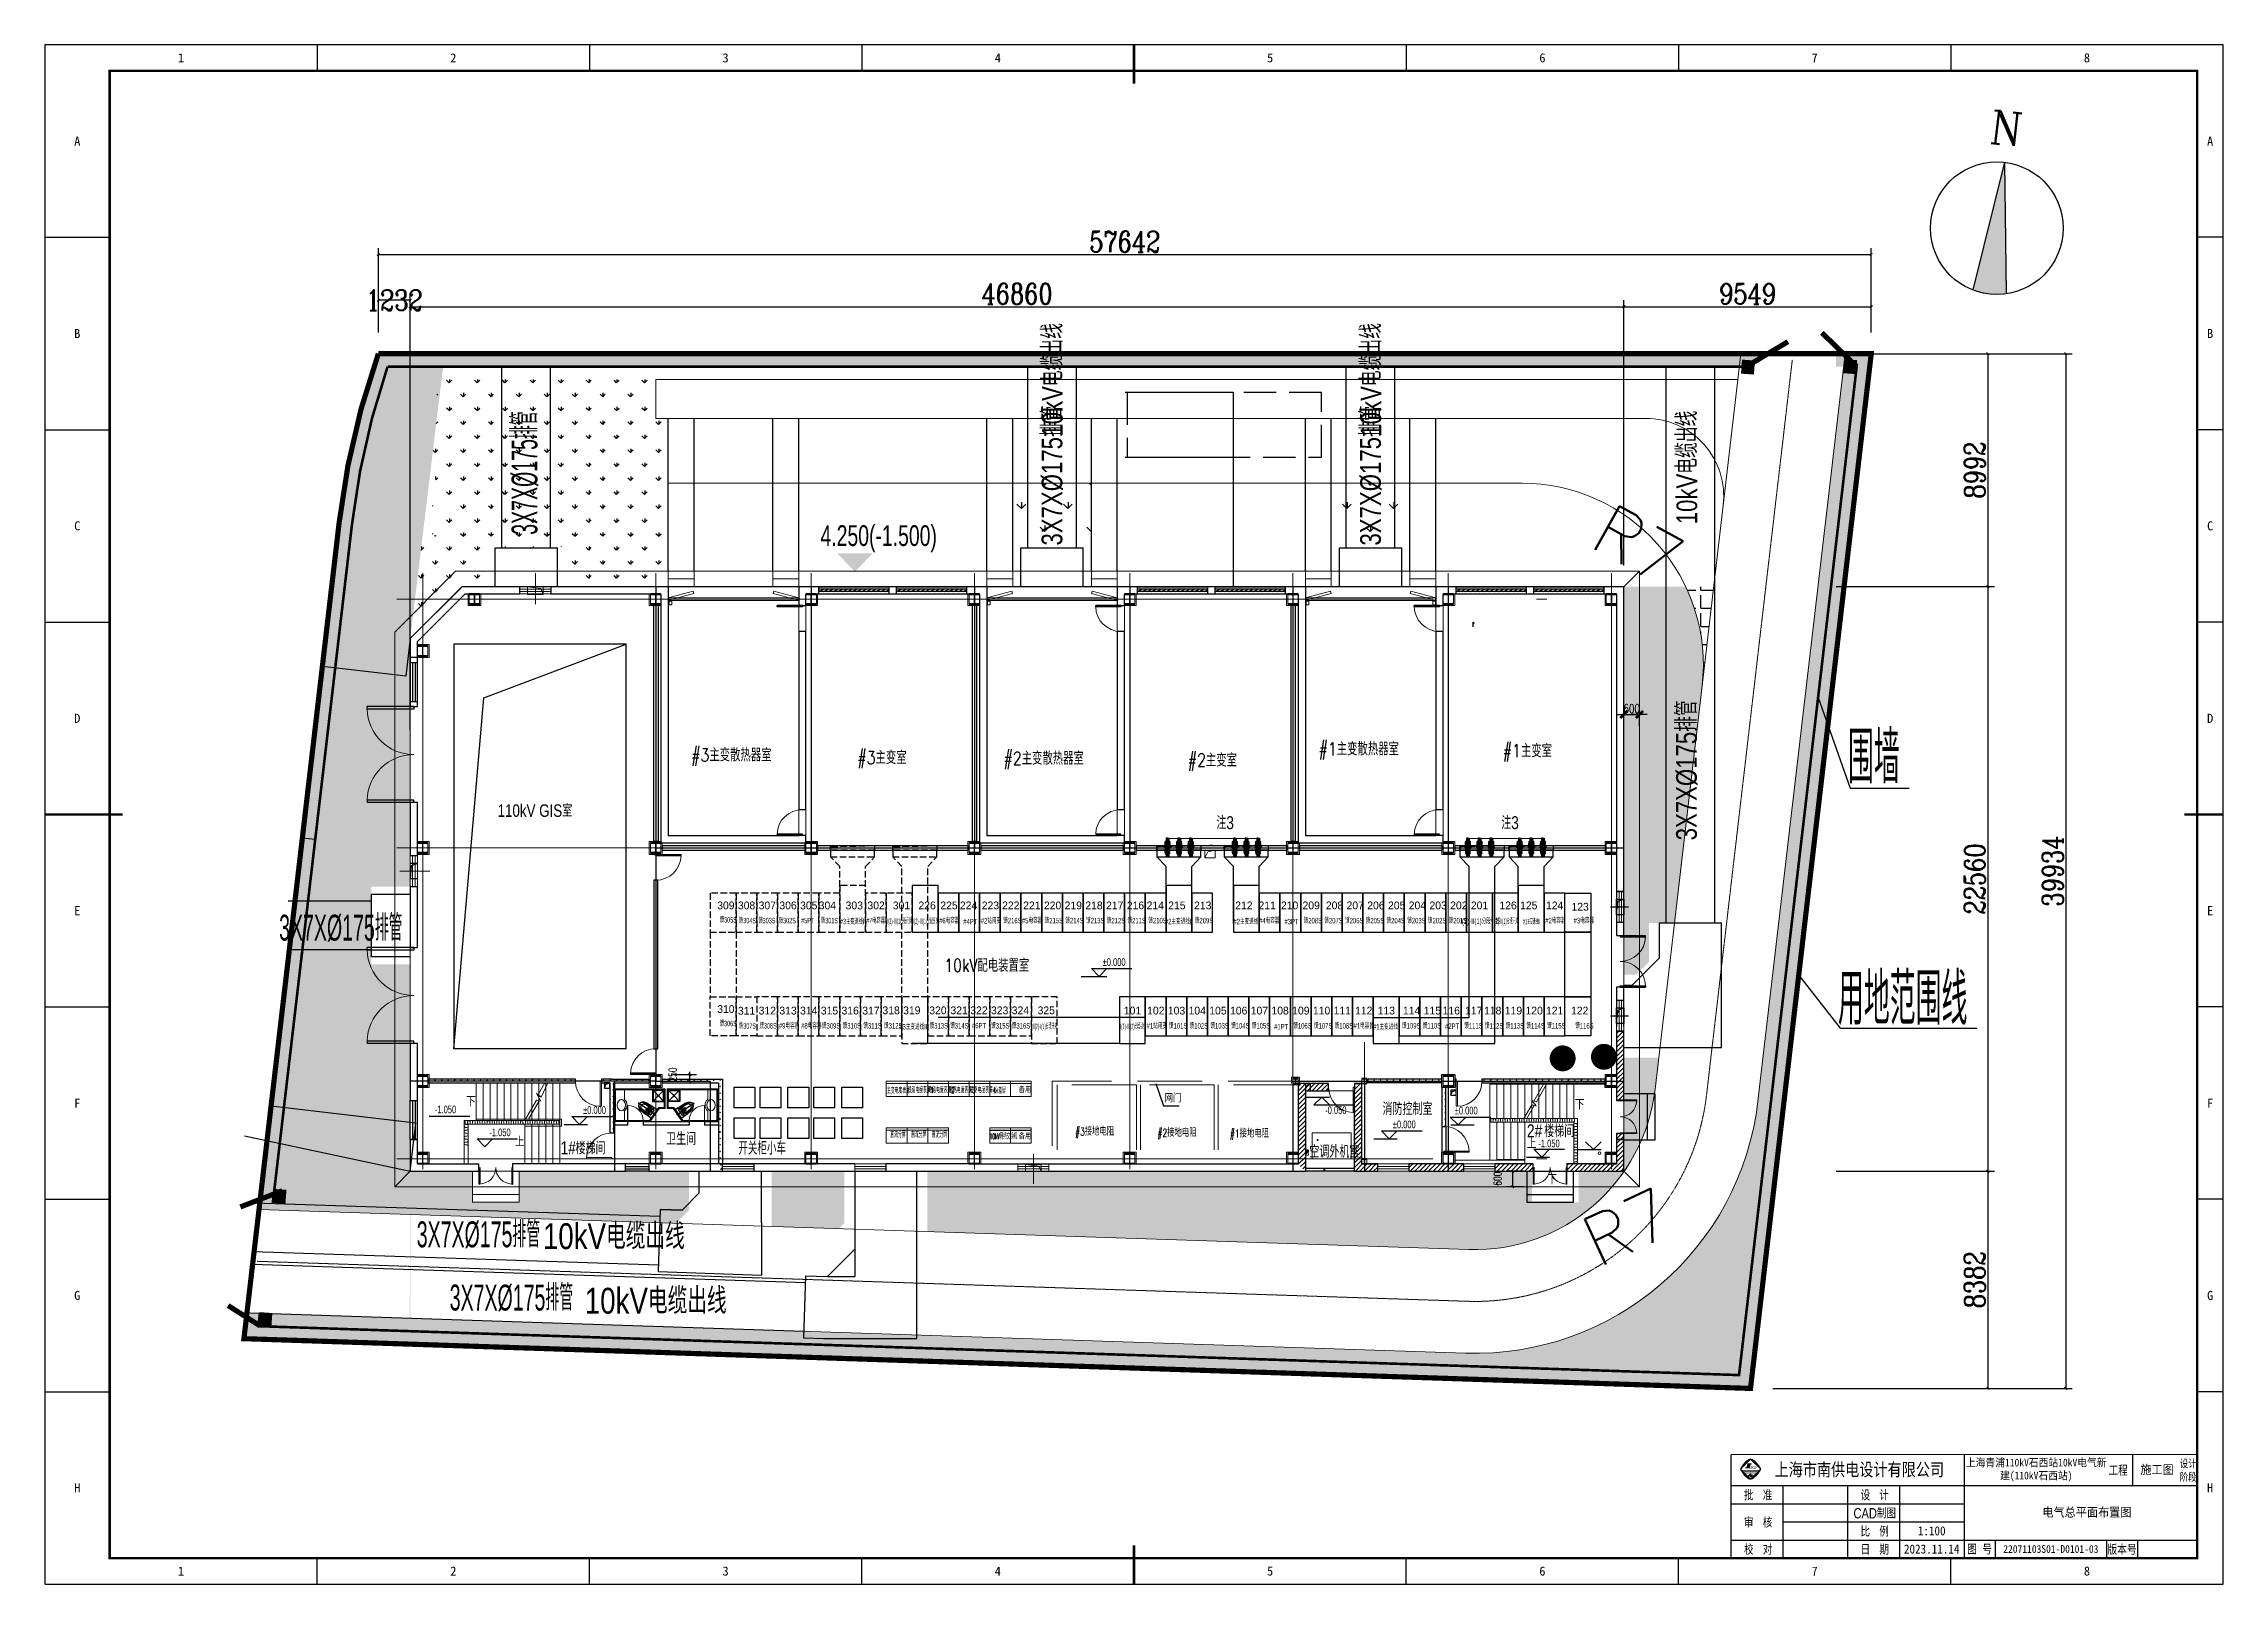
# Model space of a CAD drawing. Extents: x 3213259 to 3716512, y 332899 to 392399.
# Drawn here: x 3213259 to 3297459, y 332899 to 392399 of the extents above; entities that cross this region are included whole.
import ezdxf
from ezdxf.enums import TextEntityAlignment as Align

# ---------------------------------------------------------------- set-up
doc = ezdxf.new("R2010")
doc.units = 0
doc.header["$LTSCALE"] = 1000
doc.header["$MEASUREMENT"] = 0
for name, pattern in [('235', [3, 2, -1]), ('ACAD_ISO02W100', [15, 12, -3]), ('CENTER', [50.8, 31.75, -6.35, 6.35, -6.35]), ('DASH', [0.35, 0.25, -0.1]), ('DOTE', [2.42, 2, -0.2, 0.02, -0.2]), ('EB_DASHDOT', [39, 30, -3, 3, -3]), ('ZXX0', [15, 10, -2.5, 0, -2.5])]:
    doc.linetypes.add(name, pattern=pattern)
for name, color, linetype, lineweight in [('0-w', 4, 'Continuous', 0), ('A-Dim-Text', 3, 'Continuous', 9), ('A-DOOR', 31, 'Continuous', 20), ('A-Line1', 11, 'Continuous', 9), ('A-Stairs', 150, 'Continuous', 9), ('A-Wall', 2, 'Continuous', 9), ('A-WALL-PATT', 111, 'Continuous', 9), ('a40', 11, 'ZXX0', 25), ('ax41', 11, 'Continuous', 25), ('CAXA0', 7, 'Continuous', 70), ('CAXA1', 1, 'EB_DASHDOT', 25), ('JYBASE', 255, 'Continuous', 0), ('JZ_DIM_SYMB', 3, 'Continuous', 0), ('JZ_SPACE', 7, 'Continuous', 0), ('JZX_DOTE', 14, 'DOTE', 0), ('JZX_PUB_TEXT', 7, 'Continuous', 0), ('JZX_STAIR', 150, 'Continuous', 0), ('JZX_ViewLine', 30, 'Continuous', 0), ('JZX_WINDOW', 4, 'Continuous', 0), ('NFX_WALL_HOLE', 36, 'Continuous', 0), ('S-STRS', 31, 'Continuous', 20), ('window', 141, 'Continuous', 5), ('卫生间', 4, 'Continuous', 20), ('围墙', 5, 'Continuous', 13), ('电气', 41, 'Continuous', 9), ('通风', 4, 'Continuous', 9), ('道路', 220, 'Continuous', 13), ('雨水管、溢水管', 4, 'Continuous', 9)]:
    doc.layers.add(name, color=color, linetype=linetype, lineweight=lineweight)
for name, color, linetype in [('A-PUB_TEXT', 7, 'Continuous'), ('AXIS', 3, 'Continuous'), ('Cen', 4, 'CENTER'), ('COLUMN', 2, 'Continuous'), ('DEFAULT', 7, 'Continuous'), ('DIM', 7, 'Continuous'), ('DIM_ELEV', 3, 'Continuous'), ('DIM_LEAD', 3, 'Continuous'), ('DIM_SYMB', 3, 'Continuous'), ('GoldTK', 7, 'Continuous'), ('JQFrame_DefaultLayer', 7, 'Continuous'), ('JZX_AXIS', 3, 'Continuous'), ('JZX_COLUMN', 50, 'Continuous'), ('JZX_WALL', 50, 'Continuous'), ('Lz3_autosign', 7, 'Continuous'), ('PART', 1, 'Continuous'), ('PUB_DIM', 3, 'Continuous'), ('PUB_HATCH', 8, 'Continuous'), ('PUB_TEXT', 7, 'Continuous'), ('PUB_WALL', 9, 'Continuous'), ('S-tjtz', 4, 'Continuous'), ('S-给排水提资', 4, 'Continuous'), ('STAIR', 40, 'Continuous'), ('WALL', 7, 'Continuous'), ('WALL-MOVE', 6, 'Continuous'), ('XK', 7, 'Continuous'), ('zy说明', 4, 'Continuous'), ('卫浴轮廓线', 7, 'Continuous'), ('建筑层', 252, 'Continuous'), ('开关柜基础', 220, 'Continuous'), ('暖通', 151, 'Continuous'), ('电缆', 6, 'Continuous'), ('立面填充', 8, 'Continuous'), ('站内道路', 7, 'Continuous'), ('结-文字', 7, 'Continuous'), ('设备', 253, 'Continuous'), ('门坎', 4, 'Continuous'), ('防火外包', 12, 'Continuous')]:
    doc.layers.add(name, color=color, linetype=linetype)
doc.styles.add('_TCH_DIM', font='sepd_tss.shx', dxfattribs={"bigfont": 'sepd_hzt.shx'})
doc.styles.add('_TCH_DIM_T3', font='SIMPLEX.shx', dxfattribs={"width": 0.705882, "bigfont": 'GBCBIG'})
doc.styles.add('DIM_FONT', font='COMPLEX8.SHX', dxfattribs={"width": 0.6, "bigfont": 'HZITXT.SHX'})
doc.styles.add('GJ', font='SIMPLEX.shx', dxfattribs={"width": 0.7, "bigfont": 'hztxt.shx'})
doc.styles.add('HZ', font='complex8.shx', dxfattribs={"width": 0.8, "bigfont": 'hztxt.shx'})
doc.styles.add('JQFrame_markText', font='txt')
doc.styles.add('JQFrame_sn_HZ', font='ssim', dxfattribs={"width": 0.8, "bigfont": 'hztxt'})
doc.styles.add('JQFrame_sn_TBZT', font='')
doc.styles.add('JQFrame_Standard', font='simhei.ttf')
doc.styles.add('JQFrame_宋体-0.9', font='simhei.ttf', dxfattribs={"width": 0.9})
doc.styles.add('S1', font='ROMANC8.shx', dxfattribs={"bigfont": 'hztxt.shx'})
doc.styles.add('sepd_yb2', font='sepd_gbe.shx', dxfattribs={"width": 0.8, "bigfont": 'sepd_gbc.shx'})
doc.styles.get("Standard").update_dxf_attribs({"font": 'SIMPLEX.shx', "bigfont": 'gbcbig.shx'})
doc.styles.add('TSSD_Label', font='txt.shx', dxfattribs={"width": 0.7, "bigfont": 'hztxt.shx'})
doc.styles.add('上海院', font='romans8.shx', dxfattribs={"width": 0.7, "bigfont": 'hztxt1.shx'})
doc.styles.get('JQFrame_sn_TBZT').set_extended_font_data('SimSun')
doc.dimstyles.new('_TCH_ARCH&&100', dxfattribs={"dimtxt": 297.5, "dimasz": 100, "dimexe": 250, "dimexo": 300, "dimgap": 126.25, "dimtad": 1, "dimdec": 0, "dimzin": 0, "dimdsep": 46, "dimtxsty": '_TCH_DIM_T3', "dimblk": 'ARCHTICK', "dimcen": 0.09, "dimclrt": 7, "dimazin": 2, "dimtfac": 1, "dimtdec": 0, "dimtix": 1, "dimtmove": 2, "dimatfit": 3, "dimfxl": 1, "dimtolj": 1, "dimtzin": 0, "dimarcsym": 0})
doc.dimstyles.new('DIMN', dxfattribs={"dimtxt": 300, "dimasz": 100, "dimexe": 250, "dimexo": 300, "dimgap": 100, "dimtad": 1, "dimdec": 0, "dimzin": 0, "dimdsep": 46, "dimtxsty": 'DIM_FONT', "dimblk": 'ARCHTICK', "dimcen": 0.09, "dimclrt": 7, "dimazin": 2, "dimtfac": 1, "dimtdec": 0, "dimtix": 1, "dimtmove": 2, "dimatfit": 3, "dimldrblk": 'ARCHTICK', "dimfxl": 1, "dimtolj": 1, "dimtzin": 0, "dimarcsym": 0})
doc.dimstyles.new('DIMN$0', dxfattribs={"dimscale": 0, "dimtxt": 350, "dimasz": 2, "dimexe": 250, "dimexo": 300, "dimgap": 50, "dimtad": 1, "dimdec": 0, "dimzin": 0, "dimdsep": 46, "dimtxsty": 'GJ', "dimblk1": '_DIMX', "dimblk2": '_DIMX', "dimsah": 1, "dimcen": 0, "dimdle": 120, "dimclrd": 3, "dimclre": 3, "dimclrt": 7, "dimadec": 0, "dimazin": 0, "dimtfac": 1, "dimtdec": 0, "dimtix": 1, "dimtmove": 2, "dimatfit": 3, "dimldrblk": '_DIMX', "dimfxl": 1, "dimtvp": 0.7, "dimtolj": 1, "dimtzin": 0, "dimarcsym": 0})
doc.dimstyles.new('ISO-25', dxfattribs={"dimtxt": 2.5, "dimasz": 2.5, "dimexe": 1.25, "dimexo": 0.625, "dimtad": 1, "dimtxsty": 'Standard', "dimcen": 2.5, "dimadec": 0, "dimazin": 0, "dimtfac": 1, "dimtmove": 0, "dimatfit": 3, "dimfxl": 1, "dimarcsym": 0})
pattern_1 = [(45, (-2346134.54, -733117.22), (-125.000003, 125.000003), [40, -136.7767]), (135, (-2345856.26, -733117.22), (-125.000003, -125.000003), [40, -136.7767])]
pattern_2 = [(45, (-2346177.02, -733063.31), (-88.388383, 88.388383), [])]
pattern_3 = [(45, (-2346134.54, -733117.21), (-125.000003, 125.000003), [40, -136.7767]), (135, (-2345856.26, -733117.21), (-125.000003, -125.000003), [40, -136.7767])]
pattern_4 = [(90, (38683506.7, 5563254.86), (-538.815, 538.815), [142.875, -934.755]), (45, (38683506.7, 5563254.86), (-538.815367, 538.815367), [142.875, -619.125]), (135, (38683506.7, 5563254.86), (-538.815367, -538.815367), [142.875, -619.125])]
pattern_5 = [(90, (38683506.7, 5563254.9), (-898.025, 898.025), [238.125, -1557.925]), (45, (38683506.7, 5563254.9), (-898.02561, 898.02561), [238.125, -1031.875]), (135, (38683506.7, 5563254.9), (-898.02561, -898.02561), [238.125, -1031.875])]

msp = doc.modelspace()

# ---------------------------------------------------------------- texts
at = {"style": 'S1'}
msp.add_text('N', height=1280, rotation=353.34273589, dxfattribs=at).set_placement((3288342.445, 388566.087))
at = {"style": 'sepd_yb2', "width": 0.8}
for s, p in [('10kV电缆出线', (3252605.149, 377229.227)), ('10kV电缆出线', (3264905.149, 377229.227)), ('3X7X%%C175排管', (3252590.987, 373029.886)), ('3X7X%%C175排管', (3264890.987, 373029.886)), ('10kV电缆出线', (3277103.978, 373850.025)), ('3X7X%%C175排管', (3277089.665, 361652.504))]:
    msp.add_text(s, height=800, rotation=90, dxfattribs=at).set_placement(p)
at = {"color": 3, "style": 'HZ'}
for s, width, p in [('主变电度表屏', 0.5, (3245821.017, 351882.712)), ('线路电度表屏1', 0.5, (3246620.24, 351899.755)), ('线路电度表屏2', 0.5, (3247420.24, 351899.755)), ('线路电度表屏3', 0.5, (3248220.24, 351899.755)), ('线路电度表屏4', 0.5, (3249020.24, 351899.755)), ('纵差屏', 0.5, (3249969.095, 351882.067)), ('备用', 0.8, (3250909.806, 351912.926)), ('直流分屏', 0.5, (3245950.556, 350180.872)), ('直流分屏', 0.5, (3246750.556, 350180.872)), ('直流分屏', 0.5, (3247550.556, 350180.872)), ('10kV网络交换机', 0.45, (3249787.821, 350118.337)), ('备用', 0.8, (3250909.806, 350112.926))]:
    msp.add_text(s, height=220, dxfattribs=dict(at, width=width)).set_placement(p)
at = {"style": 'sepd_yb2', "width": 0.8}
for p in [(3232536.203, 345874.435), (3234153.382, 343382.35)]:
    msp.add_text('10kV电缆出线', height=1000, dxfattribs=at).set_placement(p)
at = {"layer": 'A-Dim-Text', "color": 7, "style": '_TCH_DIM', "width": 0.564706}
msp.add_text('3X7X%%C175排管', height=1000, rotation=90, dxfattribs=at).set_placement((3232326.008, 373442.571))
for p in [(3222351.708, 357782.051), (3227664.949, 345947.241), (3228937.481, 343506.437)]:
    msp.add_text('3X7X%%C175排管', height=1000, dxfattribs=at).set_placement(p)
at = {"layer": 'A-PUB_TEXT', "style": '_TCH_DIM', "width": 0.7}
msp.add_text('4.250(-1.500)', height=800, dxfattribs=at).set_placement((3243253.993, 373012.156))
at = {"layer": 'a40', "linetype": 'Continuous', "lineweight": -3, "ltscale": 2, "style": 'TSSD_Label', "width": 0.5}
for s, p in [('围墙', (3283926.565, 364850.015)), ('用地范围线', (3285036.915, 355530.465))]:
    msp.add_text(s, height=2000, dxfattribs=at).set_placement(p, align=Align.MIDDLE_CENTER)
at = {"layer": 'PUB_TEXT'}
for rotation, p in [(331.11795631, (3272881.164, 373024.999)), (24.71093633, (3273271.759, 345144.658))]:
    msp.add_text('R7', height=1929.078, rotation=rotation, dxfattribs=at).set_placement(p)

# ---------------------------------------------------------------- blocks, each defined once
blk = doc.blocks.new('_ArchTick')
at = {"color": 0, "linetype": 'ByBlock', "const_width": 0.4}
blk.add_lwpolyline([(-0.5, -0.5), (0.5, 0.5)], dxfattribs=at)
blk = doc.blocks.new('*D159')
at = {"layer": 'Defpoints', "color": 0}
for p in [(3283280, 380434), (3282797, 371442), (3288328, 371442)]:
    blk.add_point(p, dxfattribs=at)
at = {"layer": 'PUB_DIM', "color": 0, "lineweight": -2}
for p, q in [((3283580, 380434), (3288578, 380434)), ((3288328, 380434), (3288328, 371442)), ((3283097, 371442), (3288578, 371442))]:
    blk.add_line(p, q, dxfattribs=at)
at = {"layer": 'PUB_DIM', "color": 0, "lineweight": -2, "xscale": 100, "yscale": 100, "zscale": 100}
for p, rotation in [((3288328, 380434), 90), ((3288328, 371442), 270)]:
    blk.add_blockref('_ArchTick', p, dxfattribs=dict(at, rotation=rotation))
at = {"layer": 'PUB_DIM', "color": 7, "lineweight": 25, "insert": (3287828, 375938), "char_height": 800, "attachment_point": 5, "rotation": 90, "style": 'HZ'}
blk.add_mtext('\\A1;8992', dxfattribs=at)
blk = doc.blocks.new('*D158')
at = {"layer": 'Defpoints', "color": 0}
for p in [(3279730, 380434), (3279730, 340500), (3291335, 340500)]:
    blk.add_point(p, dxfattribs=at)
at = {"layer": 'PUB_DIM', "color": 0, "lineweight": -2}
for p, q in [((3280030, 380434), (3291585, 380434)), ((3291335, 380434), (3291335, 340500)), ((3280030, 340500), (3291585, 340500))]:
    blk.add_line(p, q, dxfattribs=at)
at = {"layer": 'PUB_DIM', "color": 0, "lineweight": -2, "xscale": 100, "yscale": 100, "zscale": 100}
for p, rotation in [((3291335, 380434), 90), ((3291335, 340500), 270)]:
    blk.add_blockref('_ArchTick', p, dxfattribs=dict(at, rotation=rotation))
at = {"layer": 'PUB_DIM', "color": 7, "lineweight": 25, "insert": (3290835, 360467), "char_height": 800, "attachment_point": 5, "rotation": 90, "style": 'HZ'}
blk.add_mtext('\\A1;39934', dxfattribs=at)
blk = doc.blocks.new('*D157')
at = {"layer": 'Defpoints', "color": 0}
for p in [(3282797, 348882), (3282797, 340500), (3288328, 340500)]:
    blk.add_point(p, dxfattribs=at)
at = {"layer": 'PUB_DIM', "color": 0, "lineweight": -2}
for p, q in [((3283097, 348882), (3288578, 348882)), ((3288328, 348882), (3288328, 340500)), ((3283097, 340500), (3288578, 340500))]:
    blk.add_line(p, q, dxfattribs=at)
at = {"layer": 'PUB_DIM', "color": 0, "lineweight": -2, "xscale": 100, "yscale": 100, "zscale": 100}
for p, rotation in [((3288328, 348882), 90), ((3288328, 340500), 270)]:
    blk.add_blockref('_ArchTick', p, dxfattribs=dict(at, rotation=rotation))
at = {"layer": 'PUB_DIM', "color": 7, "lineweight": 25, "insert": (3287828, 344691), "char_height": 800, "attachment_point": 5, "rotation": 90, "style": 'HZ'}
blk.add_mtext('\\A1;8382', dxfattribs=at)
blk = doc.blocks.new('*D156')
at = {"layer": 'Defpoints', "color": 0}
for p in [(3282172, 371442), (3282172, 348882), (3288328, 348882)]:
    blk.add_point(p, dxfattribs=at)
at = {"layer": 'PUB_DIM', "color": 0, "lineweight": -2}
for p, q in [((3282472, 371442), (3288578, 371442)), ((3288328, 371442), (3288328, 348882)), ((3282472, 348882), (3288578, 348882))]:
    blk.add_line(p, q, dxfattribs=at)
at = {"layer": 'PUB_DIM', "color": 0, "lineweight": -2, "xscale": 100, "yscale": 100, "zscale": 100}
for p, rotation in [((3288328, 371442), 90), ((3288328, 348882), 270)]:
    blk.add_blockref('_ArchTick', p, dxfattribs=dict(at, rotation=rotation))
at = {"layer": 'PUB_DIM', "color": 7, "lineweight": 25, "insert": (3287828, 360162), "char_height": 800, "attachment_point": 5, "rotation": 90, "style": 'HZ'}
blk.add_mtext('\\A1;22560', dxfattribs=at)
blk = doc.blocks.new('*D155')
at = {"layer": 'Defpoints', "color": 0}
for p in [(3283824, 382246), (3274275, 380954), (3283824, 380954)]:
    blk.add_point(p, dxfattribs=at)
at = {"layer": 'PUB_DIM', "color": 0, "lineweight": -2}
for p, q in [((3274275, 381254), (3274275, 382496)), ((3283824, 381254), (3283824, 382496)), ((3274275, 382246), (3283824, 382246))]:
    blk.add_line(p, q, dxfattribs=at)
at = {"layer": 'PUB_DIM', "color": 0, "lineweight": -2, "xscale": 100, "yscale": 100, "zscale": 100, "rotation": 180}
blk.add_blockref('_ArchTick', (3274275, 382246), dxfattribs=at)
at = {"layer": 'PUB_DIM', "color": 0, "lineweight": -2, "xscale": 100, "yscale": 100, "zscale": 100}
blk.add_blockref('_ArchTick', (3283824, 382246), dxfattribs=at)
at = {"layer": 'PUB_DIM', "color": 7, "lineweight": 25, "insert": (3279049, 382746), "char_height": 800, "attachment_point": 5, "style": 'HZ'}
blk.add_mtext('\\A1;9549', dxfattribs=at)
blk = doc.blocks.new('*D154')
at = {"layer": 'Defpoints', "color": 0}
for p in [(3283824, 384257), (3226183, 380954), (3283824, 380954)]:
    blk.add_point(p, dxfattribs=at)
at = {"layer": 'PUB_DIM', "color": 0, "lineweight": -2}
for p, q in [((3226183, 381254), (3226183, 384507)), ((3226183, 384257), (3283824, 384257)), ((3283824, 381254), (3283824, 384507))]:
    blk.add_line(p, q, dxfattribs=at)
at = {"layer": 'PUB_DIM', "color": 0, "lineweight": -2, "xscale": 100, "yscale": 100, "zscale": 100, "rotation": 180}
blk.add_blockref('_ArchTick', (3226183, 384257), dxfattribs=at)
at = {"layer": 'PUB_DIM', "color": 0, "lineweight": -2, "xscale": 100, "yscale": 100, "zscale": 100}
blk.add_blockref('_ArchTick', (3283824, 384257), dxfattribs=at)
at = {"layer": 'PUB_DIM', "color": 7, "lineweight": 25, "insert": (3255003, 384757), "char_height": 800, "attachment_point": 5, "style": 'HZ'}
blk.add_mtext('\\A1;57642', dxfattribs=at)
blk = doc.blocks.new('*D153')
at = {"layer": 'Defpoints', "color": 0}
for p in [(3274275, 382246), (3274275, 371962), (3227415, 365598)]:
    blk.add_point(p, dxfattribs=at)
at = {"layer": 'PUB_DIM', "color": 0, "lineweight": -2}
for p, q in [((3227415, 365898), (3227415, 382496)), ((3274275, 372262), (3274275, 382496)), ((3227415, 382246), (3274275, 382246))]:
    blk.add_line(p, q, dxfattribs=at)
at = {"layer": 'PUB_DIM', "color": 0, "lineweight": -2, "xscale": 100, "yscale": 100, "zscale": 100, "rotation": 180}
blk.add_blockref('_ArchTick', (3227415, 382246), dxfattribs=at)
at = {"layer": 'PUB_DIM', "color": 0, "lineweight": -2, "xscale": 100, "yscale": 100, "zscale": 100}
blk.add_blockref('_ArchTick', (3274275, 382246), dxfattribs=at)
at = {"layer": 'PUB_DIM', "color": 7, "lineweight": 25, "insert": (3250845, 382746), "char_height": 800, "attachment_point": 5, "style": 'HZ'}
blk.add_mtext('\\A1;46860', dxfattribs=at)
blk = doc.blocks.new('*D152')
at = {"layer": 'Defpoints', "color": 0}
for p in [(3226183, 382496), (3226183, 380954), (3227415, 371962)]:
    blk.add_point(p, dxfattribs=at)
at = {"layer": 'PUB_DIM', "color": 0, "lineweight": -2}
for p, q in [((3226183, 381254), (3226183, 382746)), ((3227415, 382496), (3226183, 382496)), ((3227415, 372262), (3227415, 382746))]:
    blk.add_line(p, q, dxfattribs=at)
at = {"layer": 'PUB_DIM', "color": 0, "lineweight": -2, "xscale": 100, "yscale": 100, "zscale": 100, "rotation": 180}
blk.add_blockref('_ArchTick', (3226183, 382496), dxfattribs=at)
at = {"layer": 'PUB_DIM', "color": 0, "lineweight": -2, "xscale": 100, "yscale": 100, "zscale": 100}
blk.add_blockref('_ArchTick', (3227415, 382496), dxfattribs=at)
at = {"layer": 'PUB_DIM', "color": 7, "lineweight": 25, "insert": (3226799, 382496), "char_height": 800, "attachment_point": 5, "style": 'HZ'}
blk.add_mtext('\\A1;1232', dxfattribs=at)
blk = doc.blocks.new('JQStandardFrame-{BE07899B6A3C46F2A1DE3A833C04B494}')
at = {"layer": 'GoldTK'}
for points in [[(654.69, 44.36, -0.181818), (658.58, 48.25)], [(658.58, 40.47), (654.69, 44.36, 0.181818)], [(657.93, 44.81), (658.38, 46.5), (657.63, 46.5), (657.18, 44.81)], [(658.58, 42.51), (657.69, 41.63), (658.58, 41.89)], [(658.58, 48.25), (662.47, 44.36, 0.181818)], [(662.47, 44.36), (658.58, 40.47, 0.181818)], [(658.58, 41.26), (659.46, 42.15), (658.58, 41.89)]]:
    blk.add_hatch(color=3, dxfattribs=at).paths.add_polyline_path(points)
at = {"layer": 'GoldTK', "color": 3}
for p, q in [((658.58, 48.25), (654.69, 44.36)), ((654.69, 44.36), (658.58, 40.47)), ((657.63, 46.5), (657.18, 44.81)), ((657.69, 41.63), (658.58, 42.51)), ((657.69, 41.63), (659.46, 42.15)), ((658.38, 46.5), (657.93, 44.81)), ((662.47, 44.36), (658.58, 48.25)), ((658.58, 40.47), (662.47, 44.36)), ((658.58, 42.51), (658.58, 41.26)), ((658.58, 41.26), (659.46, 42.15)), ((741, 50), (741, 10)), ((741, 50), (741, 10)), ((806, 50), (806, 38)), ((831, 50), (831, 10)), ((651, 38), (831, 38)), ((671, 38), (671, 10)), ((671, 38), (671, 10)), ((696, 38), (696, 10)), ((696, 38), (696, 10)), ((716, 38), (716, 10)), ((716, 38), (716, 10)), ((651, 31), (741, 31)), ((651, 31), (741, 31)), ((651, 17), (831, 17)), ((671, 24), (741, 24)), ((671, 24), (741, 24)), ((753, 17), (753, 10)), ((796, 17), (796, 10)), ((808, 17), (808, 10)), ((831, 10), (651, 10))]:
    blk.add_line(p, q, dxfattribs=at)
for points, const_width in [([(651, 50), (831, 50)], 0.5), ([(651, 50), (651, 10)], 0.5), ([(655.19, 43.86), (661.97, 43.86)], 0.2), ([(655.69, 43.36), (661.47, 43.36)], 0.2), ([(656.19, 42.86), (660.97, 42.86)], 0.2), ([(658.58, 46.25), (658.12, 44.56), (656.37, 44.56)], 0.1), ([(657.93, 44.81), (656.37, 44.81)], 0.1), ([(657.63, 46.5), (659.08, 46.5)], 0.1), ([(658.58, 46.25), (659.08, 46.25)], 0.1), ([(831, 50), (831, 10)], 0.5), ([(651, 10), (831, 10)], 1)]:
    blk.add_lwpolyline(points, dxfattribs=dict(at, const_width=const_width))
for centre, start, end in [((661.8, 41.14), 114.39031, 155.60969), ((661.8, 47.59), 204.39031, 245.60969), ((655.35, 41.14), 24.39031, 65.60969), ((655.35, 47.59), 294.39031, 335.60969)]:
    blk.add_arc(centre, 7.81, start, end, dxfattribs=at)
at = {"layer": 'JQFrame_DefaultLayer', "color": 3}
blk.add_lwpolyline([(0, 0), (841, 0), (841, 594), (0, 594)], close=True, dxfattribs=at)
for points in [[(105.12, 594), (105.12, 584)], [(210.25, 594), (210.25, 584)], [(315.38, 594), (315.38, 584)], [(420.5, 594), (420.5, 584)], [(525.62, 594), (525.62, 584)], [(630.75, 594), (630.75, 584)], [(735.88, 594), (735.88, 584)], [(0, 519.75), (25, 519.75)], [(841, 519.75), (831, 519.75)], [(0, 445.5), (25, 445.5)], [(841, 445.5), (831, 445.5)], [(0, 371.25), (25, 371.25)], [(841, 371.25), (831, 371.25)], [(0, 297), (25, 297)], [(841, 297), (831, 297)], [(0, 222.75), (25, 222.75)], [(841, 222.75), (831, 222.75)], [(0, 148.5), (25, 148.5)], [(841, 148.5), (831, 148.5)], [(0, 74.25), (25, 74.25)], [(841, 74.25), (831, 74.25)], [(105.12, 0), (105.12, 10)], [(210.25, 0), (210.25, 10)], [(315.38, 0), (315.38, 10)], [(420.5, 0), (420.5, 10)], [(525.62, 0), (525.62, 10)], [(630.75, 0), (630.75, 10)], [(735.88, 0), (735.88, 10)]]:
    blk.add_lwpolyline(points, dxfattribs=at)
at = {"layer": 'JQFrame_DefaultLayer', "color": 3, "const_width": 1}
for points in [[(420.5, 594), (420.5, 579)], [(0, 297), (30, 297)], [(841, 297), (826, 297)], [(420.5, 0), (420.5, 15)]]:
    blk.add_lwpolyline(points, dxfattribs=at)
blk.add_lwpolyline([(25, 10), (831, 10), (831, 584), (25, 584)], close=True, dxfattribs=at)
at = {"layer": 'GoldTK', "color": 3, "style": 'JQFrame_Standard', "oblique": 15}
blk.add_text('NGD', height=1, dxfattribs=at).set_placement((658.41, 44.46))
at = {"layer": 'GoldTK', "color": 3, "width": 0.8}
for s, height, style, p in [('上海市南供电设计有限公司', 5, 'JQFrame_sn_TBZT', (700.54, 44.31)), ('工程', 4, 'JQFrame_sn_HZ', (800.5, 44)), ('设计', 3, 'JQFrame_sn_HZ', (827.5, 46.6)), ('阶段', 3, 'JQFrame_sn_HZ', (827.5, 41.4)), ('批   准', 4, 'JQFrame_sn_HZ', (661.5, 34.5)), ('设   计', 4, 'JQFrame_sn_HZ', (706.5, 34.5)), ('审   核', 4, 'JQFrame_sn_HZ', (661.5, 24)), ('CAD制图', 4, 'JQFrame_sn_HZ', (706.5, 27.5)), ('比   例', 4, 'JQFrame_sn_HZ', (706.5, 20.5)), ('校   对', 4, 'JQFrame_sn_HZ', (661.5, 13.5)), ('日   期', 4, 'JQFrame_sn_HZ', (706.5, 13.5)), ('图  号', 3.5, 'JQFrame_sn_HZ', (747, 13.5)), ('版本号', 3.5, 'JQFrame_sn_HZ', (802, 13.5))]:
    blk.add_text(s, height=height, dxfattribs=dict(at, style=style)).set_placement(p, align=Align.MIDDLE)
at = {"layer": 'GoldTK', "attachment_point": 5, "style": 'JQFrame_宋体-0.9'}
for s, insert, char_height, width in [('上海青浦110kV石西站10kV电气新建(110kV石西站)', (768.86, 44), 3, 55.726), ('施工图', (815.5, 44), 3.5, 18.9986), ('电气总平面布置图', (788.43, 27.56), 3.5, 55.726), ('1:100', (728.5, 20.5), 3.5, 25), ('2023.11.14', (728.5, 13.5), 3.5, 25), ('22071103S01-D0101-03', (774.5, 13.5), 3, 43)]:
    blk.add_mtext(s, dxfattribs=dict(at, insert=insert, char_height=char_height, width=width))
at = {"layer": 'JQFrame_DefaultLayer', "color": 3, "char_height": 3.5, "attachment_point": 5, "style": 'JQFrame_markText'}
for s, insert in [('1', (52.56, 589)), ('2', (157.69, 589)), ('3', (262.81, 589)), ('4', (367.94, 589)), ('5', (473.06, 589)), ('6', (578.19, 589)), ('7', (683.31, 589)), ('8', (788.44, 589)), ('A', (12.5, 556.88)), ('A', (836, 556.88)), ('B', (12.5, 482.62)), ('B', (836, 482.62)), ('C', (12.5, 408.38)), ('C', (836, 408.38)), ('D', (12.5, 334.12)), ('D', (836, 334.12)), ('E', (12.5, 259.88)), ('E', (836, 259.88)), ('F', (12.5, 185.62)), ('F', (836, 185.62)), ('G', (12.5, 111.38)), ('G', (836, 111.38)), ('H', (12.5, 37.12)), ('H', (836, 37.12)), ('1', (52.56, 5)), ('2', (157.69, 5)), ('3', (262.81, 5)), ('4', (367.94, 5)), ('5', (473.06, 5)), ('6', (578.19, 5)), ('7', (683.31, 5)), ('8', (788.44, 5))]:
    blk.add_mtext(s, dxfattribs=dict(at, insert=insert))
blk = doc.blocks.new('_DIMX')
blk.add_line((-150, 0), (150, 0))
at = {"const_width": 50}
blk.add_lwpolyline([(-70, -70), (70, 70)], dxfattribs=at)
blk = doc.blocks.new('*D39')
at = {"layer": 'Defpoints', "color": 0}
for p in [(49124, 18831), (48524, 18083), (49124, 18083)]:
    blk.add_point(p, dxfattribs=at)
at = {"layer": 'PUB_DIM', "color": 3, "lineweight": -2}
for p, q in [((48522, 18831), (48520, 18831)), ((48524, 18383), (48524, 19081)), ((48524, 18831), (49124, 18831)), ((49124, 18383), (49124, 19081)), ((49126, 18831), (49128, 18831))]:
    blk.add_line(p, q, dxfattribs=at)
at = {"layer": 'PUB_DIM', "color": 3, "lineweight": -2, "xscale": 2, "yscale": 2, "zscale": 2}
blk.add_blockref('_DIMX', (48524, 18831), dxfattribs=at)
at = {"layer": 'PUB_DIM', "color": 3, "lineweight": -2, "xscale": 2, "yscale": 2, "zscale": 2, "rotation": 180}
blk.add_blockref('_DIMX', (49124, 18831), dxfattribs=at)
at = {"layer": 'PUB_DIM', "color": 7, "insert": (48824, 19056), "char_height": 350, "attachment_point": 5, "style": 'GJ'}
blk.add_mtext('\\A1;600', dxfattribs=at)
blk = doc.blocks.new('$TCHSYS$WIN2D')
for p, q in [((-0.5, 0.5), (0.5, 0.5)), ((-0.5, 0.5), (-0.5, -0.5)), ((0.5, 0.167), (-0.5, 0.167)), ((0.5, 0.5), (0.5, -0.5)), ((0.5, -0.167), (-0.5, -0.167)), ((-0.5, -0.5), (0.5, -0.5))]:
    blk.add_line(p, q)
blk = doc.blocks.new('122')
at = {"layer": 'JZX_COLUMN'}
for p, q in [((102254, 26507), (101854, 26507)), ((101854, 26507), (101854, 26491)), ((101854, 26491), (102049, 26491)), ((102049, 26123), (101854, 26123)), ((101854, 26123), (101854, 26107)), ((101854, 26107), (102254, 26107)), ((102049, 26491), (102049, 26123)), ((102059, 26123), (102059, 26491)), ((102059, 26491), (102254, 26491)), ((102254, 26123), (102059, 26123)), ((102254, 26491), (102254, 26507)), ((102254, 26107), (102254, 26123))]:
    blk.add_line(p, q, dxfattribs=at)
blk = doc.blocks.new('$LinePat$保温层')
at = {"color": 0}
for p, q in [((24, -24), (24, -56)), ((72, -56), (72, -24))]:
    blk.add_line(p, q, dxfattribs=at)
for centre, start, end in [((96, -24), 90, 180), ((0, -24), 0, 90), ((48, -56), 180, 0)]:
    blk.add_arc(centre, 24, start, end, dxfattribs=at)
blk = doc.blocks.new('we')
at = {"layer": 'A-Wall', "color": 8}
for p, q in [((1783636, 781322), (1783636, 781381)), ((1783728, 781381), (1783728, 781322))]:
    blk.add_line(p, q, dxfattribs=at)
at = {"layer": 'A-Wall', "color": 8, "extrusion": (0, 0, -1)}
for centre, major_axis, start_param, end_param in [((1783590, 781381), (-46, 0), 1.570796, 3.141593), ((1783774, 781381), (46, 0), 3.141593, 4.712389), ((1783682, 781322), (-46, 0), 3.141593, 6.283185)]:
    blk.add_ellipse(centre, major_axis=major_axis, ratio=0.834279, start_param=start_param, end_param=end_param, dxfattribs=at)
blk = doc.blocks.new('A-2081（平）')
at = {"color": 5}
for p, q in [((-195, -140), (-200, -45)), ((-198, -85), (-198, -135)), ((-170, -15), (170, -15)), ((-97, -205), (97, -205)), ((-85, -240), (85, -240)), ((-83, -225), (-84, -240)), ((-80, -222), (-56, -222)), ((-77, -255), (77, -255)), ((-53, -225), (-52, -240)), ((53, -225), (52, -240)), ((80, -222), (56, -222)), ((83, -225), (84, -240)), ((200, -45), (195, -140))]:
    blk.add_line(p, q, dxfattribs=at)
blk.add_circle((0, -320), 60, dxfattribs=at)
for centre, radius, start, end in [((-170, -45), 30, 90, 180), ((-165, -140), 30, 180, 260.0104), ((0, 769), 954, 259.71849, 280.28151), ((-97, -255), 50, 90, 142.09766), ((-103, -300), 30, 109.24307, 150.00746), ((-80, -263), 23.3, 103.55849, 160.82433), ((-77, -285), 30, 90, 146.14892), ((-80, -225), 3, 90, 176.82017), ((-56, -225), 3, 3.17983, 90), ((56, -225), 3, 90, 176.82017), ((77, -285), 30, 33.85108, 90), ((80, -225), 3, 3.17983, 90), ((80, -263), 23.3, 19.17567, 76.44151), ((97, -255), 50, 37.90234, 90), ((103, -300), 30, 29.99254, 70.75693), ((170, -45), 30, 0, 90), ((165, -140), 30, 279.9896, 0)]:
    blk.add_arc(centre, radius, start, end, dxfattribs=at)
for points in [[(-200, -45), (-195, -217), (-195, -310), (-195, -355), (-188, -465), (-168, -549), (-127, -631), (-69, -687), (-24, -704), (-5, -705)], [(-102, -255), (-123, -289), (-142, -330), (-164, -407), (-167, -465), (-157, -535), (-131, -604), (-85, -668), (-34, -700), (3, -705)], [(102, -255), (123, -289), (142, -330), (164, -407), (167, -465), (157, -535), (131, -604), (85, -668), (34, -700), (-3, -705)], [(200, -45), (195, -217), (195, -310), (195, -355), (188, -465), (168, -549), (127, -631), (69, -687), (24, -704), (5, -705)]]:
    blk.add_spline(points, degree=3, dxfattribs=at)
for points, knots in [([(-195, -355), (-190, -331), (-181, -303), (-162, -263), (-146, -237), (-137, -225), (-136, -224)], [0, 0, 0, 0, 43.87532, 88.673864, 133.456773, 134.827767, 134.827767, 134.827767, 134.827767]), ([(-129, -285), (-130, -286), (-138, -301), (-156, -341), (-173, -403), (-176, -480), (-162, -541), (-140, -604), (-98, -658), (-52, -698), (-18, -703), (-5, -705)], [35.533784, 35.533784, 35.533784, 35.533784, 40.511286, 84.790455, 166.65136, 232.619779, 284.099214, 352.82178, 429.903801, 488.802423, 528.976733, 528.976733, 528.976733, 528.976733]), ([(-102, -268), (-107, -276), (-120, -296), (-141, -341), (-158, -396), (-162, -473), (-153, -537), (-126, -607), (-86, -666), (-35, -702), (-2, -704), (0, -705)], [16.055275, 16.055275, 16.055275, 16.055275, 45.054585, 85.747285, 166.018997, 214.312095, 285.127405, 359.169277, 437.441936, 497.99431, 534.930888, 534.930888, 534.930888, 534.930888]), ([(102, -268), (107, -276), (120, -296), (141, -341), (158, -396), (162, -473), (153, -537), (126, -607), (86, -666), (35, -702), (2, -704), (0, -705)], [16.055275, 16.055275, 16.055275, 16.055275, 45.054585, 85.747285, 166.018997, 214.312095, 285.127405, 359.169277, 437.441936, 497.99431, 534.930888, 534.930888, 534.930888, 534.930888]), ([(129, -285), (130, -286), (138, -301), (156, -341), (173, -403), (176, -480), (162, -541), (140, -604), (98, -658), (52, -698), (18, -703), (5, -705)], [35.533784, 35.533784, 35.533784, 35.533784, 40.511286, 84.790455, 166.65136, 232.619779, 284.099214, 352.82178, 429.903801, 488.802423, 528.976733, 528.976733, 528.976733, 528.976733]), ([(195, -355), (190, -331), (181, -303), (162, -263), (146, -237), (137, -225), (136, -224)], [0, 0, 0, 0, 43.87532, 88.673864, 133.456773, 134.827767, 134.827767, 134.827767, 134.827767])]:
    blk.add_open_spline(points, degree=3, knots=knots, dxfattribs=at)
at = {"layer": 'Cen', "color": 5, "ltscale": 2.5}
for p, q in [((0, 54), (0, -762)), ((-86, -320), (86, -320))]:
    blk.add_line(p, q, dxfattribs=at)
at = {"layer": 'DEFAULT', "color": 5, "linetype": 'ACAD_ISO02W100', "ltscale": 3}
blk.add_lwpolyline([(-120, -456), (-120, -117), (-120, -115), (-120, -115), (-119, -114), (-119, -113), (-119, -112), (-118, -112), (-118, -111), (-117, -111), (-117, -110), (-116, -110), (-115, -110), (-115, -109), (-114, -109), (112, -109), (114, -109), (115, -109), (115, -110), (116, -110), (117, -110), (117, -111), (118, -111), (118, -112), (119, -112), (119, -113), (119, -114), (120, -115), (120, -115), (120, -117), (119, -482), (115, -509), (107, -534), (102, -546), (95, -557), (88, -567), (79, -577), (70, -585), (59, -592), (46, -598), (32, -603), (17, -605), (0, -606), (-17, -605), (-32, -603), (-46, -598), (-59, -592), (-70, -585), (-79, -577), (-88, -567), (-95, -557), (-102, -546), (-107, -534), (-115, -509), (-119, -482), (-120, -456)], dxfattribs=at)
blk = doc.blocks.new('DSDS2')
at = {"color": 3}
for p, q in [((-161, 601), (-161, 641)), ((439, 601), (439, 641))]:
    blk.add_line(p, q, dxfattribs=at)
blk.add_lwpolyline([(439, 21), (439, 621), (429, 621), (429, 21), (439, 21)], dxfattribs=at)
at = {"color": 5}
blk.add_arc((434, 617), 595, 181.46072, 270.48133, dxfattribs=at)
at = {"layer": 'JZX_AXIS'}
for p, q in [((-951, -149), (-764, -336)), ((-764, -371), (-951, -559)), ((-541, -149), (-728, -336)), ((-728, -371), (-541, -559))]:
    blk.add_line(p, q, dxfattribs=at)
for points in [[(-971, -579), (-521, -579), (-521, -129), (-971, -129)], [(-951, -559), (-541, -559), (-541, -149), (-951, -149)]]:
    blk.add_lwpolyline(points, close=True, dxfattribs=at)
blk.add_circle((-746, -354), 25, dxfattribs=at)
at = {"layer": '卫生间', "color": 3}
for p, q in [((559, 601), (559, 235)), ((559, -212), (559, -579))]:
    blk.add_line(p, q, dxfattribs=at)
for points in [[(-161, -619), (-1011, -619), (-1011, 141), (-777, 141), (-429, 641), (949, 641), (949, -619), (-161, -619)], [(-161, -609), (-1001, -609), (-1001, 131), (-771, 131), (-424, 631), (-161, 631)], [(-161, -604), (-996, -604), (-996, 126), (-769, 126), (-421, 626), (-161, 626)], [(-161, -599), (-991, -599), (-991, 121), (-766, 121), (-419, 621), (-161, 621)], [(-161, -579), (-971, -579), (-971, 101), (-756, 101), (-408, 601), (909, 601), (909, -579), (-161, -579)], [(439, 631), (939, 631), (939, -609), (-161, -609)], [(439, 626), (934, 626), (934, -604), (-161, -604)], [(439, 621), (929, 621), (929, -599), (-161, -599)]]:
    blk.add_lwpolyline(points, dxfattribs=at)
blk.add_arc((759, 11), 300, 131.81031, 228.18969, dxfattribs=at)
blk.add_ellipse((684, 11), major_axis=(0, 224), ratio=0.694768, dxfattribs=at)
at = {"layer": '卫浴轮廓线', "linetype": 'DASH', "ltscale": 10, "rotation": 55.20211358944665}
blk.add_blockref('A-2081（平）', (-594, 360), dxfattribs=at)
blk = doc.blocks.new('*D40')
at = {"layer": 'AXIS', "color": 0, "lineweight": -2}
for p, q in [((11795, 4930), (12710, 4930)), ((11795, 4680), (12710, 4680)), ((12460, 4930), (12460, 5030)), ((12460, 4680), (12460, 4930)), ((12460, 4680), (12460, 4580))]:
    blk.add_line(p, q, dxfattribs=at)
at = {"layer": 'Defpoints', "color": 0}
for p in [(11495, 4930), (11495, 4680), (12460, 4930)]:
    blk.add_point(p, dxfattribs=at)
at = {"layer": 'AXIS', "color": 0, "lineweight": -2, "xscale": 100, "yscale": 100, "zscale": 100}
for p, rotation in [((12460, 4930), 270), ((12460, 4680), 90)]:
    blk.add_blockref('_ArchTick', p, dxfattribs=dict(at, rotation=rotation))
at = {"layer": 'AXIS', "color": 7, "insert": (11795, 4930), "char_height": 297.5, "attachment_point": 5, "rotation": 90, "style": '_TCH_DIM_T3'}
blk.add_mtext('\\A1;250', dxfattribs=at)
blk = doc.blocks.new('$DorLib2D$00000001')
for p, q in [((0.45, 0.975), (0.5, 0.975)), ((0.45, 0), (0.45, 0.975)), ((0.5, 0), (0.5, 0.975)), ((0.5, 0), (0.45, 0))]:
    blk.add_line(p, q)
at = {"lineweight": 13}
blk.add_arc((0.475, 0), 0.975, 91.46928, 180, dxfattribs=at)
blk = doc.blocks.new('400X400初设工字钢柱')
at = {"layer": 'COLUMN'}
for p, q in [((1414526, 738369), (1414126, 738369)), ((1414126, 738369), (1414126, 738353)), ((1414126, 738353), (1414321, 738353)), ((1414321, 737985), (1414126, 737985)), ((1414126, 737985), (1414126, 737969)), ((1414126, 737969), (1414526, 737969)), ((1414321, 738353), (1414321, 737985)), ((1414331, 737985), (1414331, 738353)), ((1414331, 738353), (1414526, 738353)), ((1414526, 737985), (1414331, 737985)), ((1414526, 738353), (1414526, 738369)), ((1414526, 737969), (1414526, 737985))]:
    blk.add_line(p, q, dxfattribs=at)
at = {"layer": 'JZX_ViewLine'}
blk.add_lwpolyline([(1414126, 738369), (1414526, 738369), (1414526, 737969), (1414126, 737969)], close=True, dxfattribs=at)
blk = doc.blocks.new('200X200初设工字钢柱')
at = {"layer": 'COLUMN'}
for p, q in [((1441726, 719669), (1441526, 719669)), ((1441526, 719669), (1441526, 719661)), ((1441526, 719661), (1441618, 719661)), ((1441618, 719477), (1441526, 719477)), ((1441526, 719477), (1441526, 719469)), ((1441526, 719469), (1441726, 719469)), ((1441623, 719656), (1441623, 719482)), ((1441629, 719482), (1441629, 719656)), ((1441634, 719661), (1441726, 719661)), ((1441726, 719477), (1441634, 719477)), ((1441726, 719661), (1441726, 719669)), ((1441726, 719469), (1441726, 719477))]:
    blk.add_line(p, q, dxfattribs=at)
for centre, start, end in [((1441618, 719656), 0, 90), ((1441618, 719482), 270, 0), ((1441634, 719656), 90, 180), ((1441634, 719482), 180, 270)]:
    blk.add_arc(centre, 5, start, end, dxfattribs=at)
at = {"layer": 'JZX_ViewLine'}
blk.add_lwpolyline([(1441526, 719669), (1441726, 719669), (1441726, 719469), (1441526, 719469)], close=True, dxfattribs=at)
blk = doc.blocks.new('DN150地漏')
at = {"layer": 'S-tjtz'}
h = blk.add_hatch(dxfattribs=at)
h.set_pattern_fill('ANSI31', color=256, scale=10, angle=270, style=0)
h.set_pattern_definition([(315, (0, 0), (11.22532015, 11.22532015), [])])
h.paths.add_polyline_path([(1424375, 733685, 1), (1424275, 733685, 1)])
blk.add_circle((1424325, 733685), 50, dxfattribs=at)
blk = doc.blocks.new('*D41')
at = {"layer": 'AXIS', "color": 0, "lineweight": -2}
for p, q in [((44646, 1200), (43980, 1200)), ((44230, 600), (44230, 1200)), ((44646, 600), (43980, 600))]:
    blk.add_line(p, q, dxfattribs=at)
at = {"layer": 'Defpoints', "color": 0}
for p in [(44230, 1200), (44946, 1200), (44946, 600)]:
    blk.add_point(p, dxfattribs=at)
at = {"layer": 'AXIS', "color": 0, "lineweight": -2, "xscale": 100, "yscale": 100, "zscale": 100}
for p, rotation in [((44230, 1200), 90), ((44230, 600), 270)]:
    blk.add_blockref('_ArchTick', p, dxfattribs=dict(at, rotation=rotation))
at = {"layer": 'AXIS', "color": 7, "insert": (43645, 912), "char_height": 297.5, "attachment_point": 5, "rotation": 90, "style": '_TCH_DIM_T3'}
blk.add_mtext('\\A1;600', dxfattribs=at)
blk = doc.blocks.new('$DorLib2D$00000002')
for p, q in [((-0.5, 0), (-0.5, 0.4875)), ((-0.475, 0.4875), (-0.5, 0.4875)), ((-0.475, 0), (-0.475, 0.4875)), ((0.475, 0), (0.475, 0.4875)), ((0.475, 0.4875), (0.5, 0.4875)), ((0.5, 0), (0.5, 0.4875)), ((-0.5, 0), (-0.475, 0)), ((0.5, 0), (0.475, 0))]:
    blk.add_line(p, q)
at = {"lineweight": 13}
for centre, start, end in [((-0.4875, 0), 0, 88.530716), ((0.4875, 0), 91.469284, 180)]:
    blk.add_arc(centre, 0.4875, start, end, dxfattribs=at)
blk = doc.blocks.new('bdz1')
for p in [(-35436.932, -5217.383), (-35437.985, -5218.437)]:
    blk.add_line(p, (-35436.932, -5218.437))
at = {"layer": '0-w', "const_width": 0.5, "flags": 128}
for points in [[(-35409.846, -5210.003, 1), (-35409.347, -5210.032, 1)], [(-35408.253, -5209.942, 1), (-35407.754, -5209.971, 1)]]:
    blk.add_lwpolyline(points, format="xyb", close=True, dxfattribs=at)
at = {"layer": 'JZX_ViewLine'}
blk.add_line((-35454.092, -5193.813), (-35452.092, -5191.813), dxfattribs=at)
blk.add_lwpolyline([(-35452.092, -5191.813), (-35407.232, -5191.813), (-35407.232, -5214.373), (-35454.092, -5214.373), (-35454.092, -5193.813)], dxfattribs=at)
at = {"layer": '立面填充', "color": 2}
for p, q in [((-35450.552, -5190.313), (-35450.552, -5183.313)), ((-35448.672, -5190.313), (-35448.672, -5183.313)), ((-35430.252, -5190.313), (-35430.252, -5183.313)), ((-35428.372, -5190.313), (-35428.372, -5183.313)), ((-35417.952, -5190.313), (-35417.952, -5183.313)), ((-35416.072, -5190.313), (-35416.072, -5183.313)), ((-35405.602, -5204.793), (-35405.602, -5183.313)), ((-35403.722, -5204.793), (-35403.722, -5183.313)), ((-35450.812, -5190.313), (-35448.412, -5190.313)), ((-35450.812, -5191.813), (-35450.812, -5190.313)), ((-35448.412, -5191.813), (-35448.412, -5190.313)), ((-35430.512, -5190.313), (-35428.112, -5190.313)), ((-35430.512, -5191.813), (-35430.512, -5190.313)), ((-35428.112, -5191.813), (-35428.112, -5190.313)), ((-35418.212, -5190.313), (-35415.812, -5190.313)), ((-35418.212, -5191.813), (-35418.212, -5190.313)), ((-35415.812, -5191.813), (-35415.812, -5190.313)), ((-35444.612, -5191.813), (-35444.607, -5210.893)), ((-35438.612, -5191.813), (-35438.612, -5201.893)), ((-35432.312, -5191.813), (-35432.312, -5201.893)), ((-35426.312, -5191.813), (-35426.312, -5201.893)), ((-35420.012, -5191.813), (-35420.012, -5201.893)), ((-35414.012, -5191.813), (-35414.012, -5201.893)), ((-35444.617, -5201.893), (-35407.232, -5201.893)), ((-35455.592, -5203.953), (-35458.808, -5203.953)), ((-35455.592, -5206.093), (-35455.592, -5203.693)), ((-35454.092, -5203.693), (-35455.592, -5203.693)), ((-35405.862, -5204.793), (-35403.462, -5204.793)), ((-35405.862, -5206.14), (-35405.862, -5204.793)), ((-35403.462, -5209.593), (-35403.462, -5204.793)), ((-35455.592, -5205.833), (-35458.808, -5205.833)), ((-35454.092, -5206.093), (-35455.592, -5206.093)), ((-35405.862, -5206.14), (-35406.915, -5207.193)), ((-35407.232, -5207.193), (-35406.915, -5207.193)), ((-35407.232, -5209.593), (-35403.462, -5209.593)), ((-35444.617, -5210.893), (-35454.092, -5210.893)), ((-35446.212, -5210.893), (-35446.212, -5214.373)), ((-35444.607, -5210.893), (-35442.512, -5210.893)), ((-35442.512, -5210.893), (-35442.512, -5214.373)), ((-35420.012, -5210.893), (-35407.232, -5210.893)), ((-35420.012, -5210.893), (-35420.012, -5214.373)), ((-35417.249, -5210.893), (-35417.249, -5214.373)), ((-35414.017, -5210.893), (-35414.012, -5214.373)), ((-35442.932, -5215.21), (-35442.932, -5214.373)), ((-35442.932, -5214.373), (-35440.532, -5214.373)), ((-35440.532, -5216.367), (-35440.532, -5214.373)), ((-35436.932, -5214.373), (-35434.532, -5214.373)), ((-35436.932, -5214.373), (-35436.932, -5217.383)), ((-35434.532, -5220.833), (-35434.532, -5214.373)), ((-35442.932, -5215.21), (-35443.599, -5215.877)), ((-35460.103, -5215.593), (-35444.449, -5216.109)), ((-35444.441, -5215.849), (-35444.52, -5218.248)), ((-35443.599, -5215.877), (-35444.441, -5215.849)), ((-35444.441, -5215.849), (-35443.599, -5215.877)), ((-35440.532, -5216.367), (-35440.532, -5218.38)), ((-35460.165, -5217.472), (-35444.511, -5217.988)), ((-35436.932, -5217.383), (-35437.985, -5218.437)), ((-35460.181, -5217.964), (-35438.836, -5218.669)), ((-35444.52, -5218.248), (-35440.532, -5218.38)), ((-35438.827, -5218.409), (-35438.906, -5220.808)), ((-35438.827, -5218.409), (-35437.985, -5218.437)), ((-35460.243, -5219.843), (-35438.898, -5220.548)), ((-35438.906, -5220.808), (-35438.14, -5220.833)), ((-35438.14, -5220.833), (-35434.532, -5220.833))]:
    blk.add_line(p, q, dxfattribs=at)
blk = doc.blocks.new('*D164')
at = {"layer": 'Defpoints', "color": 0}
for p in [(3222041, 351396), (3221824, 349534), (3227415, 348882)]:
    blk.add_point(p, dxfattribs=at)
at = {"layer": 'PUB_TEXT', "color": 0, "lineweight": -2}
for p, q in [((3221824, 349535), (3222041, 351397)), ((3227632, 350743), (3222041, 351396)), ((3227415, 348882), (3227632, 350744))]:
    blk.add_line(p, q, dxfattribs=at)
for p, rotation in [((3222041, 351396), 173.342735887584), ((3227632, 350743), 353.342735887584)]:
    blk.add_blockref('_ArchTick', p, dxfattribs=dict(at, rotation=rotation))
at = {"layer": 'PUB_TEXT', "color": 0, "insert": (3224837, 351071), "char_height": 2.5, "attachment_point": 5, "rotation": 353.34274, "style": 'sepd_yb2'}
blk.add_mtext('5628,86', dxfattribs=at)
blk = doc.blocks.new('*D163')
at = {"layer": 'Defpoints', "color": 0}
for p in [(3223746, 361691), (3222986, 359491), (3223483, 359433)]:
    blk.add_point(p, dxfattribs=at)
at = {"layer": 'PUB_TEXT', "color": 0, "lineweight": -2}
for p, q in [((3222986, 359492), (3223250, 361750)), ((3223250, 361749), (3223746, 361691)), ((3223483, 359434), (3223746, 361692))]:
    blk.add_line(p, q, dxfattribs=at)
for p, rotation in [((3223250, 361749), 173.3427358860939), ((3223746, 361691), 353.3427358860939)]:
    blk.add_blockref('_ArchTick', p, dxfattribs=dict(at, rotation=rotation))
at = {"layer": 'PUB_TEXT', "color": 0, "insert": (3223498, 361722), "char_height": 2.5, "attachment_point": 5, "rotation": 353.34274, "style": 'sepd_yb2'}
blk.add_mtext('500', dxfattribs=at)
blk = doc.blocks.new('*D162')
at = {"layer": 'Defpoints', "color": 0}
for p in [(3224191, 369818), (3227415, 369442), (3224022, 368366)]:
    blk.add_point(p, dxfattribs=at)
at = {"layer": 'PUB_TEXT', "color": 0, "lineweight": -2}
for p, q in [((3224191, 369817), (3224022, 368365)), ((3227415, 369441), (3227245, 367989)), ((3227245, 367990), (3224022, 368366))]:
    blk.add_line(p, q, dxfattribs=at)
for p, rotation in [((3224022, 368366), 173.3427358879144), ((3227245, 367990), 353.3427358879143)]:
    blk.add_blockref('_ArchTick', p, dxfattribs=dict(at, rotation=rotation))
at = {"layer": 'PUB_TEXT', "color": 0, "insert": (3225634, 368180), "char_height": 2.5, "attachment_point": 5, "rotation": 353.34274, "style": 'sepd_yb2'}
blk.add_mtext('3245,35', dxfattribs=at)
blk = doc.blocks.new('A$C4F704F05')
at = {"color": 7}
blk.add_solid([(0.469, 0.681), (0, 0.51), (0.655, 0.172), (0.185, 0)], dxfattribs=at)
blk = doc.blocks.new('*D161')
at = {"layer": 'Defpoints', "color": 0}
for p in [(3255016, 376442), (3255016, 371442), (3259189, 371442)]:
    blk.add_point(p, dxfattribs=at)
at = {"layer": 'PUB_TEXT', "color": 0, "lineweight": -2}
for p, q in [((3255017, 376442), (3259190, 376442)), ((3259189, 376442), (3259189, 371442)), ((3255017, 371442), (3259190, 371442))]:
    blk.add_line(p, q, dxfattribs=at)
for p, rotation in [((3259189, 376442), 90), ((3259189, 371442), 270)]:
    blk.add_blockref('_ArchTick', p, dxfattribs=dict(at, rotation=rotation))
at = {"layer": 'PUB_TEXT', "color": 0, "insert": (3259187, 373942), "char_height": 2.5, "attachment_point": 5, "rotation": 90, "style": 'sepd_yb2'}
blk.add_mtext('5000', dxfattribs=at)
blk = doc.blocks.new('*D160')
at = {"layer": 'Defpoints', "color": 0}
for p in [(3255016, 378942), (3255016, 376442), (3259189, 376442)]:
    blk.add_point(p, dxfattribs=at)
at = {"layer": 'PUB_TEXT', "color": 0, "lineweight": -2}
for p, q in [((3255017, 378942), (3259190, 378942)), ((3259189, 378942), (3259189, 376442)), ((3255017, 376442), (3259190, 376442))]:
    blk.add_line(p, q, dxfattribs=at)
for p, rotation in [((3259189, 378942), 90), ((3259189, 376442), 270)]:
    blk.add_blockref('_ArchTick', p, dxfattribs=dict(at, rotation=rotation))
at = {"layer": 'PUB_TEXT', "color": 0, "insert": (3259187, 377692), "char_height": 2.5, "attachment_point": 5, "rotation": 90, "style": 'sepd_yb2'}
blk.add_mtext('2500', dxfattribs=at)
blk = doc.blocks.new('A$C62D55686')
at = {"layer": 'PUB_HATCH'}
h = blk.add_hatch(dxfattribs=at)
h.set_pattern_fill('普通砖', color=256, scale=50, style=0)
h.set_pattern_definition(pattern_2)
h.paths.add_polyline_path([(48243.8, 6600), (48243.8, 3950), (48523.8, 3950), (48523.8, 6600)])
h = blk.add_hatch(dxfattribs=at)
h.set_pattern_fill('石膏板', color=256, scale=50, style=0)
h.set_pattern_definition(pattern_1)
h.paths.add_polyline_path([(2343.8, 4606), (8043.8, 4606), (8043.8, 4754), (2343.8, 4754)])
h = blk.add_hatch(dxfattribs=at)
h.set_pattern_fill('石膏板', color=256, scale=50, style=0)
h.set_pattern_definition(pattern_1)
h.paths.add_polyline_path([(9443.8, 4655.3), (9443.8, 4754), (9043.8, 4754), (9043.8, 4606), (9369.8, 4606), (9382.3, 4618.5)])
h = blk.add_hatch(dxfattribs=at)
h.set_pattern_fill('石膏板', color=256, scale=50, style=0)
h.set_pattern_definition(pattern_1)
h.paths.add_polyline_path([(9382.3, 4618.5), (9369.8, 4606), (9369.8, 2680), (9517.8, 2680), (9517.8, 4606), (9505.3, 4618.5), (9443.8, 4655.3)])
h = blk.add_hatch(dxfattribs=at)
h.set_pattern_fill('石膏板', color=256, scale=50, style=0)
h.set_pattern_definition(pattern_1)
h.paths.add_polyline_path([(9443.8, 4655.3), (9505.3, 4618.5), (9517.8, 4606), (10893.8, 4606), (10893.8, 4754), (9443.8, 4754)])
h = blk.add_hatch(dxfattribs=at)
h.set_pattern_fill('石膏板', color=256, scale=50, style=0)
h.set_pattern_definition(pattern_1)
h.paths.add_polyline_path([(11393.8, 4754), (11393.8, 4606), (13569.8, 4606), (13717.8, 4754)])
h = blk.add_hatch(dxfattribs=at)
h.set_pattern_fill('石膏板', color=256, scale=50, style=0)
h.set_pattern_definition(pattern_1)
h.paths.add_polyline_path([(13717.8, 4754), (13569.8, 4606), (13569.8, 1480), (13717.8, 1480)])
h = blk.add_hatch(dxfattribs=at)
h.set_pattern_fill('普通砖', color=256, scale=50, style=0)
h.set_pattern_definition(pattern_2)
h.paths.add_polyline_path([(35943.8, 4580), (36223.8, 4300), (37123.8, 4300), (37123.8, 4580)])
h = blk.add_hatch(dxfattribs=at)
h.set_pattern_fill('普通砖', color=256, scale=50, style=0)
h.set_pattern_definition(pattern_2)
h.paths.add_polyline_path([(36223.8, 4300), (35943.8, 4580), (35943.8, 1480), (36223.8, 1200)])
h = blk.add_hatch(dxfattribs=at)
h.set_pattern_fill('普通砖', color=256, scale=50, style=0)
h.set_pattern_definition(pattern_2)
h.paths.add_polyline_path([(38123.8, 1200), (38403.8, 1480), (38403.8, 4580), (38123.8, 4300)])
h = blk.add_hatch(dxfattribs=at)
h.set_pattern_fill('普通砖', color=256, scale=50, style=0)
h.set_pattern_definition(pattern_2)
h.paths.add_polyline_path([(38123.8, 4300), (38403.8, 4580), (38123.8, 4580)])
h = blk.add_hatch(dxfattribs=at)
h.set_pattern_fill('石膏板', color=256, scale=50, style=0)
h.set_pattern_definition(pattern_3)
h.paths.add_polyline_path([(41493.8, 4606), (41493.8, 4754), (38603.8, 4754), (38603.8, 4606)])
h = blk.add_hatch(dxfattribs=at)
h.set_pattern_fill('石膏板', color=256, scale=50, style=0)
h.set_pattern_definition(pattern_3)
h.paths.add_polyline_path([(41493.8, 4430), (41493.8, 2930), (41641.8, 2930), (41641.8, 4430)])
h = blk.add_hatch(dxfattribs=at)
h.set_pattern_fill('石膏板', color=256, scale=50, style=0)
h.set_pattern_definition(pattern_3)
h.paths.add_polyline_path([(47793.8, 4754), (43044.2, 4754), (43044.2, 4606), (47793.8, 4606)])
h = blk.add_hatch(dxfattribs=at)
h.set_pattern_fill('普通砖', color=256, scale=50, style=0)
h.set_pattern_definition(pattern_2)
h.paths.add_polyline_path([(48243.8, 1480), (48523.8, 1200), (48523.8, 2650), (48243.8, 2650)])
h = blk.add_hatch(dxfattribs=at)
h.set_pattern_fill('普通砖', color=256, scale=50, style=0)
h.set_pattern_definition([(45, (-2346177.02, -733063.31), (-88.388383, 88.388383), [])])
h.paths.add_polyline_path([(13643.8, 1480), (13643.8, 1200), (13723.8, 1200), (13723.8, 1480)])
h = blk.add_hatch(dxfattribs=at)
h.set_pattern_fill('普通砖', color=256, scale=50, style=0)
h.set_pattern_definition(pattern_2)
h.paths.add_polyline_path([(38403.8, 1480), (38123.8, 1200), (39023.8, 1200), (39023.8, 1480)])
h = blk.add_hatch(dxfattribs=at)
h.set_pattern_fill('普通砖', color=256, scale=50, style=0)
h.set_pattern_definition(pattern_2)
h.paths.add_polyline_path([(42343.8, 1480), (40223.8, 1480), (40223.8, 1200), (42343.8, 1200)])
h = blk.add_hatch(dxfattribs=at)
h.set_pattern_fill('普通砖', color=256, scale=50, style=0)
h.set_pattern_definition(pattern_2)
h.paths.add_polyline_path([(45023.8, 1480), (43543.8, 1480), (43543.8, 1200), (45023.8, 1200)])
h = blk.add_hatch(dxfattribs=at)
h.set_pattern_fill('普通砖', color=256, scale=50, style=0)
h.set_pattern_definition(pattern_2)
h.paths.add_polyline_path([(48523.8, 1200), (48243.8, 1480), (46323.8, 1480), (46323.8, 1200)])
at = {"layer": 'PUB_WALL'}
for points in [[(48243.8, 12000), (48523.8, 12000), (48498.8, 12025), (48268.8, 12025)], [(48523.8, 10800), (48243.8, 10800), (48268.8, 10775), (48498.8, 10775)], [(48243.8, 7800), (48523.8, 7800), (48498.8, 7825), (48268.8, 7825)], [(48243.8, 6600), (48243.8, 3950), (48268.8, 3975), (48268.8, 6575)], [(48523.8, 6600), (48243.8, 6600), (48268.8, 6575), (48498.8, 6575)], [(48523.8, 3950), (48523.8, 6600), (48498.8, 6575), (48498.8, 3975)], [(8043.8, 4754), (2343.8, 4754), (2356.3, 4741.5), (8031.3, 4741.5)], [(2343.8, 4754), (2343.8, 4606), (2356.3, 4618.5), (2356.3, 4741.5)], [(2343.8, 4606), (8043.8, 4606), (8031.3, 4618.5), (2356.3, 4618.5)], [(8043.8, 4606), (8043.8, 4754), (8031.3, 4741.5), (8031.3, 4618.5)], [(9443.8, 4754), (9043.8, 4754), (9056.3, 4741.5), (9443.8, 4741.5)], [(9043.8, 4754), (9043.8, 4606), (9056.3, 4618.5), (9056.3, 4741.5)], [(9043.8, 4606), (9369.8, 4606), (9382.3, 4618.5), (9056.3, 4618.5)], [(9369.8, 4606), (9369.8, 2680), (9382.3, 2692.5), (9382.3, 4618.5)], [(9443.8, 4754), (10893.8, 4754), (10893.8, 4741.5), (9443.8, 4741.5)], [(9517.8, 2680), (9517.8, 4606), (9505.3, 4618.5), (9505.3, 2692.5)], [(9517.8, 4606), (10893.8, 4606), (10893.8, 4618.5), (9505.3, 4618.5)], [(10893.8, 4754), (10893.8, 4606), (10881.3, 4606), (10881.3, 4754)], [(11393.8, 4754), (13717.8, 4754), (13705.3, 4741.5), (11393.8, 4741.5)], [(11393.8, 4754), (11393.8, 4606), (11406.3, 4606), (11406.3, 4754)], [(11393.8, 4606), (13569.8, 4606), (13582.3, 4618.5), (11393.8, 4618.5)], [(13569.8, 4606), (13569.8, 1480), (13582.3, 1480), (13582.3, 4618.5)], [(13717.8, 4754), (13717.8, 1480), (13705.3, 1480), (13705.3, 4741.5)], [(37123.8, 4580), (35943.8, 4580), (35968.8, 4555), (37098.8, 4555)], [(35943.8, 4580), (35943.8, 1480), (35968.8, 1455), (35968.8, 4555)], [(36223.8, 4300), (37123.8, 4300), (37098.8, 4325), (36198.8, 4325)], [(36223.8, 4300), (36223.8, 1200), (36198.8, 1225), (36198.8, 4325)], [(37123.8, 4300), (37123.8, 4580), (37098.8, 4555), (37098.8, 4325)], [(38403.8, 4580), (38123.8, 4580), (38148.8, 4555), (38378.8, 4555)], [(38123.8, 4580), (38123.8, 4300), (38148.8, 4325), (38148.8, 4555)], [(38123.8, 1200), (38123.8, 4300), (38148.8, 4325), (38148.8, 1225)], [(38403.8, 1480), (38403.8, 4580), (38378.8, 4555), (38378.8, 1455)], [(41493.8, 4754), (38603.8, 4754), (38603.8, 4741.5), (41493.8, 4741.5)], [(38603.8, 4606), (38603.8, 4754), (38616.3, 4754), (38616.3, 4606)], [(41493.8, 4606), (38603.8, 4606), (38603.8, 4618.5), (41493.8, 4618.5)], [(41493.8, 4606), (41493.8, 4754), (41481.3, 4754), (41481.3, 4606)], [(41493.8, 4430), (41493.8, 2930), (41506.3, 2942.5), (41506.3, 4417.5)], [(41641.8, 4430), (41493.8, 4430), (41506.3, 4417.5), (41629.3, 4417.5)], [(41641.8, 2930), (41641.8, 4430), (41629.3, 4417.5), (41629.3, 2942.5)], [(42044.2, 4754), (41993.8, 4754), (42006.3, 4741.5), (42031.7, 4741.5)], [(41993.8, 4754), (41993.8, 4606), (42006.3, 4618.5), (42006.3, 4741.5)], [(41993.8, 4606), (42044.2, 4606), (42031.7, 4618.5), (42006.3, 4618.5)], [(42044.2, 4606), (42044.2, 4754), (42031.7, 4741.5), (42031.7, 4618.5)], [(47793.8, 4754), (43044.2, 4754), (43056.7, 4741.5), (47781.3, 4741.5)], [(43044.2, 4754), (43044.2, 4606), (43056.7, 4618.5), (43056.7, 4741.5)], [(43044.2, 4606), (47793.8, 4606), (47781.3, 4618.5), (43056.7, 4618.5)], [(47793.8, 4606), (47793.8, 4754), (47781.3, 4741.5), (47781.3, 4618.5)], [(48243.8, 3950), (48523.8, 3950), (48498.8, 3975), (48268.8, 3975)], [(9369.8, 2680), (9517.8, 2680), (9505.3, 2692.5), (9382.3, 2692.5)], [(41493.8, 2930), (41641.8, 2930), (41629.3, 2942.5), (41506.3, 2942.5)], [(48523.8, 2650), (48243.8, 2650), (48268.8, 2625), (48498.8, 2625)], [(48243.8, 2650), (48243.8, 1480), (48268.8, 1455), (48268.8, 2625)], [(48523.8, 1200), (48523.8, 2650), (48498.8, 2625), (48498.8, 1225)], [(13723.8, 1480), (13643.8, 1480), (13643.8, 1455), (13698.8, 1455)], [(13643.8, 1200), (13723.8, 1200), (13698.8, 1225), (13643.8, 1225)], [(13723.8, 1200), (13723.8, 1480), (13698.8, 1455), (13698.8, 1225)], [(14923.8, 1480), (14923.8, 1200), (14948.8, 1225), (14948.8, 1455)], [(38123.8, 1200), (39023.8, 1200), (38998.8, 1225), (38148.8, 1225)], [(39023.8, 1480), (38403.8, 1480), (38378.8, 1455), (38998.8, 1455)], [(39023.8, 1200), (39023.8, 1480), (38998.8, 1455), (38998.8, 1225)], [(42343.8, 1480), (40223.8, 1480), (40248.8, 1455), (42318.8, 1455)], [(40223.8, 1480), (40223.8, 1200), (40248.8, 1225), (40248.8, 1455)], [(40223.8, 1200), (42343.8, 1200), (42318.8, 1225), (40248.8, 1225)], [(42343.8, 1200), (42343.8, 1480), (42318.8, 1455), (42318.8, 1225)], [(45023.8, 1480), (43543.8, 1480), (43568.8, 1455), (44998.8, 1455)], [(43543.8, 1480), (43543.8, 1200), (43568.8, 1225), (43568.8, 1455)], [(43543.8, 1200), (45023.8, 1200), (44998.8, 1225), (43568.8, 1225)], [(45023.8, 1200), (45023.8, 1480), (44998.8, 1455), (44998.8, 1225)], [(48243.8, 1480), (46323.8, 1480), (46348.8, 1455), (48268.8, 1455)], [(46323.8, 1480), (46323.8, 1200), (46348.8, 1225), (46348.8, 1455)], [(46323.8, 1200), (48523.8, 1200), (48498.8, 1225), (46348.8, 1225)]]:
    blk.add_hatch(color=2, dxfattribs=at).paths.add_polyline_path(points)
at = {"color": 0}
for p, q in [((17443.8, 23480), (17443.8, 23760)), ((17443.8, 23760), (20143.8, 23760)), ((20143.8, 23666.7), (17443.8, 23666.7)), ((17443.8, 23573.4), (17616.8, 23666.7)), ((17627.3, 23573.4), (17800.4, 23666.7)), ((17810.9, 23573.4), (17984, 23666.7)), ((17994.5, 23573.4), (18167.6, 23666.7)), ((18178.1, 23573.4), (18351.1, 23666.7)), ((18361.6, 23573.4), (18534.7, 23666.7)), ((18545.2, 23573.4), (18718.3, 23666.7)), ((18728.8, 23573.4), (18901.9, 23666.7)), ((18912.4, 23573.4), (19085.4, 23666.7)), ((19095.9, 23573.4), (19269, 23666.7)), ((19279.5, 23573.4), (19452.6, 23666.7)), ((19463.1, 23573.4), (19636.2, 23666.7)), ((19646.7, 23573.4), (19819.7, 23666.7)), ((19830.2, 23573.4), (20003.3, 23666.7)), ((20013.8, 23573.4), (20143.8, 23643.4)), ((20143.8, 23760), (20143.8, 23480)), ((20443.8, 23480), (20443.8, 23760)), ((20443.8, 23760), (23143.8, 23760)), ((23143.8, 23666.7), (20443.8, 23666.7)), ((20443.8, 23573.4), (20616.8, 23666.7)), ((20627.3, 23573.4), (20800.4, 23666.7)), ((20810.9, 23573.4), (20984, 23666.7)), ((20994.5, 23573.4), (21167.6, 23666.7)), ((21178.1, 23573.4), (21351.1, 23666.7)), ((21361.6, 23573.4), (21534.7, 23666.7)), ((21545.2, 23573.4), (21718.3, 23666.7)), ((21728.8, 23573.4), (21901.9, 23666.7)), ((21912.4, 23573.4), (22085.4, 23666.7)), ((22095.9, 23573.4), (22269, 23666.7)), ((22279.5, 23573.4), (22452.6, 23666.7)), ((22463.1, 23573.4), (22636.2, 23666.7)), ((22646.7, 23573.4), (22819.7, 23666.7)), ((22830.2, 23573.4), (23003.3, 23666.7)), ((23013.8, 23573.4), (23143.8, 23643.4)), ((23143.8, 23760), (23143.8, 23480)), ((29743.8, 23480), (29743.8, 23760)), ((29743.8, 23760), (32443.8, 23760)), ((32443.8, 23666.7), (29743.8, 23666.7)), ((29743.8, 23573.4), (29916.8, 23666.7)), ((29927.3, 23573.4), (30100.4, 23666.7)), ((30110.9, 23573.4), (30284, 23666.7)), ((30294.5, 23573.4), (30467.6, 23666.7)), ((30478.1, 23573.4), (30651.1, 23666.7)), ((30661.6, 23573.4), (30834.7, 23666.7)), ((30845.2, 23573.4), (31018.3, 23666.7)), ((31028.8, 23573.4), (31201.9, 23666.7)), ((31212.4, 23573.4), (31385.4, 23666.7)), ((31395.9, 23573.4), (31569, 23666.7)), ((31579.5, 23573.4), (31752.6, 23666.7)), ((31763.1, 23573.4), (31936.2, 23666.7)), ((31946.7, 23573.4), (32119.7, 23666.7)), ((32130.2, 23573.4), (32303.3, 23666.7)), ((32313.8, 23573.4), (32443.8, 23643.4)), ((32443.8, 23760), (32443.8, 23480)), ((32743.8, 23480), (32743.8, 23760)), ((32743.8, 23760), (35443.8, 23760)), ((35443.8, 23666.7), (32743.8, 23666.7)), ((32743.8, 23573.4), (32916.8, 23666.7)), ((32927.3, 23573.4), (33100.4, 23666.7)), ((33110.9, 23573.4), (33284, 23666.7)), ((33294.5, 23573.4), (33467.6, 23666.7)), ((33478.1, 23573.4), (33651.1, 23666.7)), ((33661.6, 23573.4), (33834.7, 23666.7)), ((33845.2, 23573.4), (34018.3, 23666.7)), ((34028.8, 23573.4), (34201.9, 23666.7)), ((34212.4, 23573.4), (34385.4, 23666.7)), ((34395.9, 23573.4), (34569, 23666.7)), ((34579.5, 23573.4), (34752.6, 23666.7)), ((34763.1, 23573.4), (34936.2, 23666.7)), ((34946.7, 23573.4), (35119.7, 23666.7)), ((35130.2, 23573.4), (35303.3, 23666.7)), ((35313.8, 23573.4), (35443.8, 23643.4)), ((35443.8, 23760), (35443.8, 23480)), ((42043.8, 23480), (42043.8, 23760)), ((42043.8, 23760), (44743.8, 23760)), ((44743.8, 23666.7), (42043.8, 23666.7)), ((42043.8, 23573.4), (42216.8, 23666.7)), ((42227.3, 23573.4), (42400.4, 23666.7)), ((42410.9, 23573.4), (42584, 23666.7)), ((42594.5, 23573.4), (42767.6, 23666.7)), ((42778.1, 23573.4), (42951.1, 23666.7)), ((42961.6, 23573.4), (43134.7, 23666.7)), ((43145.2, 23573.4), (43318.3, 23666.7)), ((43328.8, 23573.4), (43501.9, 23666.7)), ((43512.4, 23573.4), (43685.4, 23666.7)), ((43695.9, 23573.4), (43869, 23666.7)), ((43879.5, 23573.4), (44052.6, 23666.7)), ((44063.1, 23573.4), (44236.2, 23666.7)), ((44246.7, 23573.4), (44419.7, 23666.7)), ((44430.2, 23573.4), (44603.3, 23666.7)), ((44613.8, 23573.4), (44743.8, 23643.4)), ((44743.8, 23760), (44743.8, 23480)), ((45043.8, 23480), (45043.8, 23760)), ((45043.8, 23760), (47743.8, 23760)), ((47743.8, 23666.7), (45043.8, 23666.7)), ((45043.8, 23573.4), (45216.8, 23666.7)), ((45227.3, 23573.4), (45400.4, 23666.7)), ((45410.9, 23573.4), (45584, 23666.7)), ((45594.5, 23573.4), (45767.6, 23666.7)), ((45778.1, 23573.4), (45951.1, 23666.7)), ((45961.6, 23573.4), (46134.7, 23666.7)), ((46145.2, 23573.4), (46318.3, 23666.7)), ((46328.8, 23573.4), (46501.9, 23666.7)), ((46512.4, 23573.4), (46685.4, 23666.7)), ((46695.9, 23573.4), (46869, 23666.7)), ((46879.5, 23573.4), (47052.6, 23666.7)), ((47063.1, 23573.4), (47236.2, 23666.7)), ((47246.7, 23573.4), (47419.7, 23666.7)), ((47430.2, 23573.4), (47603.3, 23666.7)), ((47613.8, 23573.4), (47743.8, 23643.4)), ((47743.8, 23760), (47743.8, 23480)), ((20143.8, 23573.4), (17443.8, 23573.4)), ((17443.8, 23480), (20143.8, 23480)), ((23143.8, 23573.4), (20443.8, 23573.4)), ((20443.8, 23480), (23143.8, 23480)), ((32443.8, 23573.4), (29743.8, 23573.4)), ((29743.8, 23480), (32443.8, 23480)), ((35443.8, 23573.4), (32743.8, 23573.4)), ((32743.8, 23480), (35443.8, 23480)), ((44743.8, 23573.4), (42043.8, 23573.4)), ((42043.8, 23480), (44743.8, 23480)), ((47743.8, 23573.4), (45043.8, 23573.4)), ((45043.8, 23480), (47743.8, 23480)), ((48523.8, 3930), (48243.8, 3930)), ((48243.8, 2430), (48523.8, 2430)), ((9973.8, 1200), (9973.8, 1480)), ((10873.8, 1480), (9973.8, 1480)), ((9973.8, 1386.7), (10873.8, 1386.7)), ((9973.8, 1293.4), (10873.8, 1293.4)), ((10873.8, 1200), (9973.8, 1200)), ((10873.8, 1480), (10873.8, 1200))]:
    blk.add_line(p, q, dxfattribs=at)
for p, q in [((15828.8, 22980), (15828.8, 23030)), ((16803.8, 23030), (15828.8, 23030)), ((16803.8, 22980), (15828.8, 22980)), ((16803.8, 23030), (16803.8, 22980)), ((28128.8, 22980), (28128.8, 23030)), ((29103.8, 23030), (28128.8, 23030)), ((29103.8, 22980), (28128.8, 22980)), ((29103.8, 23030), (29103.8, 22980)), ((40428.8, 22980), (40428.8, 23030)), ((41403.8, 23030), (40428.8, 23030)), ((41403.8, 22980), (40428.8, 22980)), ((41403.8, 23030), (41403.8, 22980)), ((1663.8, 19330), (1663.8, 20830)), ((1663.8, 20830), (1943.8, 20830)), ((1757.1, 20830), (1757.1, 19330)), ((1850.4, 20830), (1850.4, 19330)), ((1943.8, 19330), (1943.8, 20830)), ((1803.8, 19130.1), (0, 19130.1)), ((0, 19037.6), (0, 19130.1)), ((1803.8, 19037.6), (0, 19037.6)), ((1663.8, 19330), (1943.8, 19330)), ((1803.8, 19130.1), (1803.8, 19037.6)), ((1803.8, 15522.6), (0, 15522.6)), ((0, 15522.6), (0, 15430.1)), ((1803.8, 15430.1), (0, 15430.1)), ((1803.8, 15430.1), (1803.8, 15522.6)), ((15828.8, 14210), (15828.8, 14160)), ((16803.8, 14210), (15828.8, 14210)), ((16803.8, 14160), (15828.8, 14160)), ((16803.8, 14160), (16803.8, 14210)), ((28128.8, 14210), (28128.8, 14160)), ((29103.8, 14210), (28128.8, 14210)), ((29103.8, 14160), (28128.8, 14160)), ((29103.8, 14160), (29103.8, 14210)), ((32194.1, 13580), (30494.1, 13580)), ((32634.4, 13766), (32534.4, 13766)), ((34794.1, 13580), (33094.1, 13580)), ((40428.8, 14210), (40428.8, 14160)), ((41403.8, 14210), (40428.8, 14210)), ((41403.8, 14160), (40428.8, 14160)), ((41403.8, 14160), (41403.8, 14210)), ((43894.1, 13580), (42194.1, 13580)), ((42194.1, 13580), (42194.1, 13330)), ((43894.1, 13330), (43894.1, 13580)), ((45794.1, 13580), (44094.1, 13580)), ((44094.1, 13580), (44094.1, 13330)), ((44934.4, 13766), (44834.4, 13766)), ((45794.1, 13330), (45794.1, 13580)), ((11143.8, 13430), (11143.8, 13380)), ((11143.8, 13430), (12118.8, 13430)), ((11143.8, 13380), (12118.8, 13380)), ((12118.8, 13380), (12118.8, 13430)), ((30844.1, 12956.3), (30494.1, 13330)), ((30844.1, 10780), (30844.1, 12956.3)), ((31844.1, 12956.3), (32194.1, 13330)), ((31844.1, 10780), (31844.1, 12956.3)), ((33444.1, 12956.3), (33094.1, 13330)), ((33444.1, 10780), (33444.1, 12956.3)), ((34444.1, 12956.3), (34794.1, 13330)), ((34444.1, 10780), (34444.1, 12956.3)), ((42194.1, 13330), (43894.1, 13330)), ((42544.1, 12956.3), (42194.1, 13330)), ((43544.1, 12964.2), (43894.1, 13337.9)), ((44094.1, 13330), (45794.1, 13330)), ((44444.1, 12956.3), (44094.1, 13330)), ((45444.1, 12956.3), (45794.1, 13330)), ((48383.8, 10300), (49358.8, 10300)), ((48383.8, 10300), (48383.8, 10250)), ((48383.8, 10250), (49358.8, 10250)), ((49358.8, 10250), (49358.8, 10300)), ((1803.8, 9830.1), (0, 9830.1)), ((0, 9737.6), (0, 9830.1)), ((1803.8, 9737.6), (0, 9737.6)), ((1803.8, 9830.1), (1803.8, 9737.6)), ((48383.8, 8350), (49358.8, 8350)), ((48383.8, 8300), (48383.8, 8350)), ((48383.8, 8300), (49358.8, 8300)), ((49358.8, 8350), (49358.8, 8300)), ((1803.8, 6222.6), (0, 6222.6)), ((0, 6222.6), (0, 6130.1)), ((1803.8, 6130.1), (0, 6130.1)), ((1803.8, 6130.1), (1803.8, 6222.6)), ((10168.8, 4980), (10168.8, 4930)), ((11143.8, 4980), (10168.8, 4980)), ((11143.8, 4930), (10168.8, 4930)), ((11143.8, 4930), (11143.8, 4980)), ((1663.8, 2430.3), (1663.8, 3930.3)), ((1663.8, 3930.3), (1943.8, 3930.3)), ((1757.1, 3930.3), (1757.1, 2430.3)), ((1850.4, 3930.3), (1850.4, 2430.3)), ((1943.8, 2430.3), (1943.8, 3930.3)), ((1663.8, 2430.3), (1943.8, 2430.3)), ((4313.8, 1340), (4313.8, 706.3)), ((4346.3, 1340), (4346.3, 706.3)), ((5581.3, 1340), (5581.3, 706.3)), ((5613.8, 1340), (5613.8, 706.3)), ((13723.8, 1480), (14923.8, 1480)), ((13723.8, 1200), (14923.8, 1200)), ((4346.3, 706.3), (4313.8, 706.3)), ((5581.3, 706.3), (5613.8, 706.3))]:
    blk.add_line(p, q)
for points in [[(32194.1, 13330), (32194.1, 13580), (30494.1, 13580), (30494.1, 13330)], [(34794.1, 13330), (34794.1, 13580), (33094.1, 13580), (33094.1, 13330)], [(43894.1, 13330), (43894.1, 13580), (42194.1, 13580), (42194.1, 13330)], [(45794.1, 13330), (45794.1, 13580), (44094.1, 13580), (44094.1, 13330)], [(21044.1, 10430), (22044.1, 10430), (22044.1, 12230), (21044.1, 12230)], [(30844.1, 10430), (31844.1, 10430), (31844.1, 12230), (30844.1, 12230)], [(33444.1, 10430), (34444.1, 10430), (34444.1, 12230), (33444.1, 12230)], [(44444.1, 10430), (45444.1, 10430), (45444.1, 12230), (44444.1, 12230)], [(46244.1, 11930), (47244.1, 11930), (47244.1, 10430), (46244.1, 10430)], [(29044.1, 6130), (30044.1, 6130), (30044.1, 7930), (29044.1, 7930)], [(38844.1, 6130), (39844.1, 6130), (39844.1, 7930), (38844.1, 7930)], [(46244.1, 7930), (47244.1, 7930), (47244.1, 6430), (46244.1, 6430)], [(14172.4, 4450.2), (14972.4, 4450.2), (14972.4, 3650.2), (14172.4, 3650.2)], [(15172.4, 4450.2), (15972.4, 4450.2), (15972.4, 3650.2), (15172.4, 3650.2)], [(16248.4, 4450.2), (17048.4, 4450.2), (17048.4, 3650.2), (16248.4, 3650.2)], [(17248.4, 4450.2), (18048.4, 4450.2), (18048.4, 3650.2), (17248.4, 3650.2)], [(18324.3, 4450.2), (19124.3, 4450.2), (19124.3, 3650.2), (18324.3, 3650.2)], [(14172.4, 3258.2), (14972.4, 3258.2), (14972.4, 2458.2), (14172.4, 2458.2)], [(15172.4, 3258.2), (15972.4, 3258.2), (15972.4, 2458.2), (15172.4, 2458.2)], [(16248.4, 3258.2), (17048.4, 3258.2), (17048.4, 2458.2), (16248.4, 2458.2)], [(17248.4, 3258.2), (18048.4, 3258.2), (18048.4, 2458.2), (17248.4, 2458.2)], [(18324.3, 3258.2), (19124.3, 3258.2), (19124.3, 2458.2), (18324.3, 2458.2)]]:
    blk.add_lwpolyline(points, close=True)
at = {"color": 1}
blk.add_lwpolyline([(46244.1, 10430), (47244.1, 10430), (47244.1, 7930), (46244.1, 7930)], close=True, dxfattribs=at)
at = {"lineweight": 13}
for centre in [(29103.8, 23005), (41403.8, 23005)]:
    blk.add_ellipse(centre, major_axis=(-689.4, 689.4), ratio=1, start_param=0.811042, end_param=2.3561945, dxfattribs=at)
at = {"lineweight": 13, "extrusion": (0, 0, -1)}
for centre, major_axis, start_param, end_param in [((1803.8, 19083.8), (-1275.4, 1275.4), 3.9269908, 5.4721433), ((1803.8, 15476.3), (1275.4, 1275.4), 3.9526347, 5.4977871), ((16803.8, 14185), (689.4, 689.4), 3.9526347, 5.4977871), ((29103.8, 14185), (689.4, 689.4), 3.9526347, 5.4977871), ((41403.8, 14185), (689.4, 689.4), 3.9526347, 5.4977871), ((11143.8, 13405), (689.4, 689.4), 0.811042, 2.3561945), ((48383.8, 10275), (689.4, 689.4), 0.811042, 2.3561945), ((1803.8, 9783.8), (-1275.4, 1275.4), 3.9269908, 5.4721433), ((48383.8, 8325), (-689.4, 689.4), 0.7853982, 2.3305507), ((1803.8, 6176.3), (1275.4, 1275.4), 3.9526347, 5.4977871), ((11143.8, 4955), (689.4, 689.4), 3.9526347, 5.4977871), ((4330, 1340), (448.1, 448.1), 0.7853982, 2.3305507), ((5597.5, 1340), (-448.1, 448.1), 3.9526347, 5.4977871)]:
    blk.add_ellipse(centre, major_axis=major_axis, ratio=1, start_param=start_param, end_param=end_param, dxfattribs=at)
for points in [[(44861.9, 13816.5), (44861.8, 13816.7), (44861.1, 13816.3)], [(44866.1, 13810), (44865.9, 13810.2), (44865.5, 13809.6)], [(44869.9, 13806.7), (44869.7, 13806.8), (44869.3, 13806.1)], [(44876.6, 13835.4), (44876.4, 13835.2), (44876, 13835.9)], [(44880.1, 13837.6), (44879.9, 13837.5), (44879.7, 13838.2)]]:
    blk.add_solid(points)
at = {"layer": 'A-Dim-Text'}
blk.add_lwpolyline([(46583.8, 3855, 0, 0, 0), (45383.8, 3855, 40, 0, 0), (45233.8, 3855, 0, 0, 0)], format="xyseb", dxfattribs=at)
at = {"layer": 'A-DOOR'}
blk.add_line((9369.8, 2680), (9517.8, 2680), dxfattribs=at)
at = {"layer": 'A-Line1'}
for p, q in [((41993.8, 1630), (44693.8, 1630)), ((44693.8, 1630), (44693.8, 1480))]:
    blk.add_line(p, q, dxfattribs=at)
blk.add_lwpolyline([(43343.8, 4555), (47793.8, 4555), (47793.8, 4555)], dxfattribs=at)
at = {"layer": 'A-Stairs'}
for p, q in [((43343.8, 3174), (43343.8, 4555)), ((43613.8, 3230), (43613.8, 4555)), ((43883.8, 3230), (43883.8, 4555)), ((44153.8, 3230), (44153.8, 4555)), ((44423.8, 3230), (44423.8, 4555)), ((44693.8, 3230), (44693.8, 4555)), ((44963.8, 3230), (44963.8, 4555)), ((45043.6, 3903.9), (45419.5, 4555)), ((45143.6, 3877.1), (45535, 4555)), ((45233.8, 3230), (45233.8, 4555)), ((45503.8, 3230), (45503.8, 4555)), ((45773.8, 3230), (45773.8, 4555)), ((46043.8, 3230), (46043.8, 4555)), ((46313.8, 3230), (46313.8, 4555)), ((46583.8, 3230), (46583.8, 4555)), ((44654.5, 3230), (44963.8, 3765.6)), ((44770, 3230), (45063.8, 3738.8)), ((45136.1, 3719.4), (44963.2, 3925.5)), ((44963.2, 3925.5), (45143.6, 3877.1)), ((44963.8, 3765.6), (45136.1, 3719.4)), ((43343.8, 3094), (43343.8, 1630)), ((43613.8, 3094), (43613.8, 1630)), ((43883.8, 3094), (43883.8, 1630)), ((44153.8, 3094), (44153.8, 1630)), ((44423.8, 3094), (44423.8, 1630)), ((44693.8, 3094), (44693.8, 1630))]:
    blk.add_line(p, q, dxfattribs=at)
at = {"layer": 'A-Wall'}
for p, q in [((7443.8, 3154), (3747.8, 3154)), ((3747.8, 1480), (3747.8, 3154)), ((7443.8, 3018), (3895.8, 3018)), ((3895.8, 3018), (3895.8, 1480)), ((7443.8, 3154), (7443.8, 3018)), ((43343.8, 3230), (46731.8, 3230)), ((43343.8, 3230), (43343.8, 3094)), ((43343.8, 3094), (46583.8, 3094)), ((46583.8, 3094), (46583.8, 1736)), ((46731.8, 1736), (46731.8, 3230)), ((46583.8, 1736), (46583.8, 1480)), ((46731.8, 1480), (46731.8, 1736)), ((46719.8, 1680), (46583.8, 1680))]:
    blk.add_line(p, q, dxfattribs=at)
at = {"layer": 'A-WALL-PATT', "color": 3}
blk.add_lwpolyline([(37123.8, 4300), (38123.8, 4300)], dxfattribs=at)
blk.add_lwpolyline([(44930.8, 3867.5, 0, 40, 0), (44780.8, 3867.5, 0, 0, 0), (43020, 3867.5, 0, 0, 0), (43020, 2279.8, 0, 0, 0), (44804, 2279.8, 0, 0, 0)], format="xyseb", dxfattribs=at)
at = {"layer": 'CAXA0', "color": 0, "linetype": 'ByBlock', "lineweight": -2}
for p, q in [((42686.6, 22385), (42686.6, 22205)), ((42712.6, 22344), (42712.6, 22366)), ((42730.6, 22366), (42730.6, 22344))]:
    blk.add_line(p, q, dxfattribs=at)
for centre, start, end in [((42721.6, 22366), 359.999997, 179.999997), ((42721.6, 22344), 180, 0)]:
    blk.add_arc(centre, 9, start, end, dxfattribs=at)
at = {"layer": 'CAXA1', "color": 0, "linetype": 'ByBlock', "lineweight": -2}
blk.add_line((42736.1, 22355), (42709.6, 22355), dxfattribs=at)
at = {"layer": 'Cen'}
for p, q in [((30797.5, 13722.6), (30797.5, 13694.1)), ((30897.5, 14025), (30847.5, 14025)), ((30897.5, 14025), (30847.5, 14025)), ((30897.5, 13975), (30847.5, 13975)), ((30897.5, 13975), (30847.5, 13975)), ((30872.5, 14051.5), (30872.5, 13951.9)), ((30897.5, 14025), (30947.5, 14025)), ((30897.5, 14025), (30947.5, 14025)), ((30897.5, 13975), (30947.5, 13975)), ((30897.5, 13975), (30947.5, 13975)), ((30922.5, 14051.5), (30922.5, 13951.9)), ((30997.5, 13722.6), (30997.5, 13694.1)), ((31247.5, 13722.6), (31247.5, 13694.1)), ((31347.5, 14025), (31297.5, 14025)), ((31347.5, 14025), (31297.5, 14025)), ((31347.5, 13975), (31297.5, 13975)), ((31347.5, 13975), (31297.5, 13975)), ((31322.5, 14051.5), (31322.5, 13951.9)), ((31347.5, 14025), (31397.5, 14025)), ((31347.5, 14025), (31397.5, 14025)), ((31347.5, 13975), (31397.5, 13975)), ((31347.5, 13975), (31397.5, 13975)), ((31372.5, 14051.5), (31372.5, 13951.9)), ((31447.5, 13722.6), (31447.5, 13694.1)), ((31697.5, 13722.6), (31697.5, 13694.1)), ((31797.5, 14025), (31747.5, 14025)), ((31797.5, 14025), (31747.5, 14025)), ((31797.5, 13975), (31747.5, 13975)), ((31797.5, 13975), (31747.5, 13975)), ((31772.5, 14051.5), (31772.5, 13951.9)), ((31797.5, 14025), (31847.5, 14025)), ((31797.5, 14025), (31847.5, 14025)), ((31797.5, 13975), (31847.5, 13975)), ((31797.5, 13975), (31847.5, 13975)), ((31822.5, 14051.5), (31822.5, 13951.9)), ((31897.5, 13722.6), (31897.5, 13694.1)), ((33397.5, 13722.6), (33397.5, 13694.1)), ((33497.5, 14025), (33447.5, 14025)), ((33497.5, 14025), (33447.5, 14025)), ((33497.5, 13975), (33447.5, 13975)), ((33497.5, 13975), (33447.5, 13975)), ((33472.5, 14051.5), (33472.5, 13951.9)), ((33497.5, 14025), (33547.5, 14025)), ((33497.5, 14025), (33547.5, 14025)), ((33497.5, 13975), (33547.5, 13975)), ((33497.5, 13975), (33547.5, 13975)), ((33522.5, 14051.5), (33522.5, 13951.9)), ((33597.5, 13722.6), (33597.5, 13694.1)), ((33847.5, 13722.6), (33847.5, 13694.1)), ((33947.5, 14025), (33897.5, 14025)), ((33947.5, 14025), (33897.5, 14025)), ((33947.5, 13975), (33897.5, 13975)), ((33947.5, 13975), (33897.5, 13975)), ((33922.5, 14051.5), (33922.5, 13951.9)), ((33947.5, 14025), (33997.5, 14025)), ((33947.5, 14025), (33997.5, 14025)), ((33947.5, 13975), (33997.5, 13975)), ((33947.5, 13975), (33997.5, 13975)), ((33972.5, 14051.5), (33972.5, 13951.9)), ((34047.5, 13722.6), (34047.5, 13694.1)), ((34297.5, 13722.6), (34297.5, 13694.1)), ((34397.5, 14025), (34347.5, 14025)), ((34397.5, 14025), (34347.5, 14025)), ((34397.5, 13975), (34347.5, 13975)), ((34397.5, 13975), (34347.5, 13975)), ((34372.5, 14051.5), (34372.5, 13951.9)), ((34397.5, 14025), (34447.5, 14025)), ((34397.5, 14025), (34447.5, 14025)), ((34397.5, 13975), (34447.5, 13975)), ((34397.5, 13975), (34447.5, 13975)), ((34422.5, 14051.5), (34422.5, 13951.9)), ((34497.5, 13722.6), (34497.5, 13694.1)), ((42397.5, 13722.6), (42397.5, 13694.1)), ((42497.5, 14025), (42447.5, 14025)), ((42497.5, 14025), (42447.5, 14025)), ((42497.5, 13975), (42447.5, 13975)), ((42497.5, 13975), (42447.5, 13975)), ((42472.5, 14051.5), (42472.5, 13951.9)), ((42497.5, 14025), (42547.5, 14025)), ((42497.5, 14025), (42547.5, 14025)), ((42497.5, 13975), (42547.5, 13975)), ((42497.5, 13975), (42547.5, 13975)), ((42522.5, 14051.5), (42522.5, 13951.9)), ((42597.5, 13722.6), (42597.5, 13694.1)), ((42847.5, 13722.6), (42847.5, 13694.1)), ((42947.5, 14025), (42897.5, 14025)), ((42947.5, 14025), (42897.5, 14025)), ((42947.5, 13975), (42897.5, 13975)), ((42947.5, 13975), (42897.5, 13975)), ((42922.5, 14051.5), (42922.5, 13951.9)), ((42947.5, 14025), (42997.5, 14025)), ((42947.5, 14025), (42997.5, 14025)), ((42947.5, 13975), (42997.5, 13975)), ((42947.5, 13975), (42997.5, 13975)), ((42972.5, 14051.5), (42972.5, 13951.9)), ((43047.5, 13722.6), (43047.5, 13694.1)), ((43297.5, 13722.6), (43297.5, 13694.1)), ((43397.5, 14025), (43347.5, 14025)), ((43397.5, 14025), (43347.5, 14025)), ((43397.5, 13975), (43347.5, 13975)), ((43397.5, 13975), (43347.5, 13975)), ((43372.5, 14051.5), (43372.5, 13951.9)), ((43397.5, 14025), (43447.5, 14025)), ((43397.5, 14025), (43447.5, 14025)), ((43397.5, 13975), (43447.5, 13975)), ((43397.5, 13975), (43447.5, 13975)), ((43422.5, 14051.5), (43422.5, 13951.9)), ((43497.5, 13722.6), (43497.5, 13694.1)), ((44397.5, 13722.6), (44397.5, 13694.1)), ((44497.5, 14025), (44447.5, 14025)), ((44497.5, 14025), (44447.5, 14025)), ((44497.5, 13975), (44447.5, 13975)), ((44497.5, 13975), (44447.5, 13975)), ((44472.5, 14051.5), (44472.5, 13951.9)), ((44497.5, 14025), (44547.5, 14025)), ((44497.5, 14025), (44547.5, 14025)), ((44497.5, 13975), (44547.5, 13975)), ((44497.5, 13975), (44547.5, 13975)), ((44522.5, 14051.5), (44522.5, 13951.9)), ((44597.5, 13722.6), (44597.5, 13694.1)), ((44847.5, 13722.6), (44847.5, 13694.1)), ((44947.5, 14025), (44897.5, 14025)), ((44947.5, 14025), (44897.5, 14025)), ((44947.5, 13975), (44897.5, 13975)), ((44947.5, 13975), (44897.5, 13975)), ((44922.5, 14051.5), (44922.5, 13951.9)), ((44947.5, 14025), (44997.5, 14025)), ((44947.5, 14025), (44997.5, 14025)), ((44947.5, 13975), (44997.5, 13975)), ((44947.5, 13975), (44997.5, 13975)), ((44972.5, 14051.5), (44972.5, 13951.9)), ((45047.5, 13722.6), (45047.5, 13694.1)), ((45297.5, 13722.6), (45297.5, 13694.1)), ((45397.5, 14025), (45347.5, 14025)), ((45397.5, 14025), (45347.5, 14025)), ((45397.5, 13975), (45347.5, 13975)), ((45397.5, 13975), (45347.5, 13975)), ((45372.5, 14051.5), (45372.5, 13951.9)), ((45397.5, 14025), (45447.5, 14025)), ((45397.5, 14025), (45447.5, 14025)), ((45397.5, 13975), (45447.5, 13975)), ((45397.5, 13975), (45447.5, 13975)), ((45422.5, 14051.5), (45422.5, 13951.9)), ((45497.5, 13722.6), (45497.5, 13694.1)), ((30897.5, 13415), (30847.5, 13415)), ((30897.5, 13415), (30847.5, 13415)), ((30897.5, 13365), (30847.5, 13365)), ((30897.5, 13365), (30847.5, 13365)), ((30872.5, 13433.4), (30872.5, 13346.6)), ((30897.5, 13415), (30947.5, 13415)), ((30897.5, 13415), (30947.5, 13415)), ((30897.5, 13365), (30947.5, 13365)), ((30897.5, 13365), (30947.5, 13365)), ((30922.5, 13433.4), (30922.5, 13346.6)), ((31347.5, 13415), (31297.5, 13415)), ((31347.5, 13415), (31297.5, 13415)), ((31347.5, 13365), (31297.5, 13365)), ((31347.5, 13365), (31297.5, 13365)), ((31322.5, 13433.4), (31322.5, 13346.6)), ((31347.5, 13415), (31397.5, 13415)), ((31347.5, 13415), (31397.5, 13415)), ((31347.5, 13365), (31397.5, 13365)), ((31347.5, 13365), (31397.5, 13365)), ((31372.5, 13433.4), (31372.5, 13346.6)), ((31797.5, 13415), (31747.5, 13415)), ((31797.5, 13415), (31747.5, 13415)), ((31797.5, 13365), (31747.5, 13365)), ((31797.5, 13365), (31747.5, 13365)), ((31772.5, 13433.4), (31772.5, 13346.6)), ((31797.5, 13415), (31847.5, 13415)), ((31797.5, 13415), (31847.5, 13415)), ((31797.5, 13365), (31847.5, 13365)), ((31797.5, 13365), (31847.5, 13365)), ((31822.5, 13433.4), (31822.5, 13346.6)), ((33497.5, 13415), (33447.5, 13415)), ((33497.5, 13415), (33447.5, 13415)), ((33497.5, 13365), (33447.5, 13365)), ((33497.5, 13365), (33447.5, 13365)), ((33472.5, 13433.4), (33472.5, 13346.6)), ((33497.5, 13415), (33547.5, 13415)), ((33497.5, 13415), (33547.5, 13415)), ((33497.5, 13365), (33547.5, 13365)), ((33497.5, 13365), (33547.5, 13365)), ((33522.5, 13433.4), (33522.5, 13346.6)), ((33947.5, 13415), (33897.5, 13415)), ((33947.5, 13415), (33897.5, 13415)), ((33947.5, 13365), (33897.5, 13365)), ((33947.5, 13365), (33897.5, 13365)), ((33922.5, 13433.4), (33922.5, 13346.6)), ((33947.5, 13415), (33997.5, 13415)), ((33947.5, 13415), (33997.5, 13415)), ((33947.5, 13365), (33997.5, 13365)), ((33947.5, 13365), (33997.5, 13365)), ((33972.5, 13433.4), (33972.5, 13346.6)), ((34397.5, 13415), (34347.5, 13415)), ((34397.5, 13415), (34347.5, 13415)), ((34397.5, 13365), (34347.5, 13365)), ((34397.5, 13365), (34347.5, 13365)), ((34372.5, 13433.4), (34372.5, 13346.6)), ((34397.5, 13415), (34447.5, 13415)), ((34397.5, 13415), (34447.5, 13415)), ((34397.5, 13365), (34447.5, 13365)), ((34397.5, 13365), (34447.5, 13365)), ((34422.5, 13433.4), (34422.5, 13346.6)), ((42497.5, 13415), (42447.5, 13415)), ((42497.5, 13415), (42447.5, 13415)), ((42497.5, 13365), (42447.5, 13365)), ((42497.5, 13365), (42447.5, 13365)), ((42472.5, 13433.4), (42472.5, 13346.6)), ((42497.5, 13415), (42547.5, 13415)), ((42497.5, 13415), (42547.5, 13415)), ((42497.5, 13365), (42547.5, 13365)), ((42497.5, 13365), (42547.5, 13365)), ((42522.5, 13433.4), (42522.5, 13346.6)), ((42947.5, 13415), (42897.5, 13415)), ((42947.5, 13415), (42897.5, 13415)), ((42947.5, 13365), (42897.5, 13365)), ((42947.5, 13365), (42897.5, 13365)), ((42922.5, 13433.4), (42922.5, 13346.6)), ((42947.5, 13415), (42997.5, 13415)), ((42947.5, 13415), (42997.5, 13415)), ((42947.5, 13365), (42997.5, 13365)), ((42947.5, 13365), (42997.5, 13365)), ((42972.5, 13433.4), (42972.5, 13346.6)), ((43397.5, 13415), (43347.5, 13415)), ((43397.5, 13415), (43347.5, 13415)), ((43397.5, 13365), (43347.5, 13365)), ((43397.5, 13365), (43347.5, 13365)), ((43372.5, 13433.4), (43372.5, 13346.6)), ((43397.5, 13415), (43447.5, 13415)), ((43397.5, 13415), (43447.5, 13415)), ((43397.5, 13365), (43447.5, 13365)), ((43397.5, 13365), (43447.5, 13365)), ((43422.5, 13433.4), (43422.5, 13346.6)), ((44497.5, 13415), (44447.5, 13415)), ((44497.5, 13415), (44447.5, 13415)), ((44497.5, 13365), (44447.5, 13365)), ((44497.5, 13365), (44447.5, 13365)), ((44472.5, 13433.4), (44472.5, 13346.6)), ((44497.5, 13415), (44547.5, 13415)), ((44497.5, 13415), (44547.5, 13415)), ((44497.5, 13365), (44547.5, 13365)), ((44497.5, 13365), (44547.5, 13365)), ((44522.5, 13433.4), (44522.5, 13346.6)), ((44947.5, 13415), (44897.5, 13415)), ((44947.5, 13415), (44897.5, 13415)), ((44947.5, 13365), (44897.5, 13365)), ((44947.5, 13365), (44897.5, 13365)), ((44922.5, 13433.4), (44922.5, 13346.6)), ((44947.5, 13415), (44997.5, 13415)), ((44947.5, 13415), (44997.5, 13415)), ((44947.5, 13365), (44997.5, 13365)), ((44947.5, 13365), (44997.5, 13365)), ((44972.5, 13433.4), (44972.5, 13346.6)), ((45397.5, 13415), (45347.5, 13415)), ((45397.5, 13415), (45347.5, 13415)), ((45397.5, 13365), (45347.5, 13365)), ((45397.5, 13365), (45347.5, 13365)), ((45372.5, 13433.4), (45372.5, 13346.6)), ((45397.5, 13415), (45447.5, 13415)), ((45397.5, 13415), (45447.5, 13415)), ((45397.5, 13365), (45447.5, 13365)), ((45397.5, 13365), (45447.5, 13365)), ((45422.5, 13433.4), (45422.5, 13346.6))]:
    blk.add_line(p, q, dxfattribs=at)
at = {"layer": 'DIM'}
for centre in [(30788.5, 13706.9), (30805.6, 13901.6), (30830.7, 13931.2), (30857.6, 13994.9), (30937.4, 13994.9), (30964.3, 13931.2), (30989.4, 13901.6), (31006.5, 13706.9), (31238.5, 13706.9), (31255.6, 13901.6), (31280.7, 13931.2), (31307.6, 13994.9), (31387.4, 13994.9), (31414.3, 13931.2), (31439.4, 13901.6), (31456.5, 13706.9), (31688.5, 13706.9), (31705.6, 13901.6), (31730.7, 13931.2), (31757.6, 13994.9), (31837.4, 13994.9), (31864.3, 13931.2), (31889.4, 13901.6), (31906.5, 13706.9), (33388.5, 13706.9), (33405.6, 13901.6), (33430.7, 13931.2), (33457.6, 13994.9), (33537.4, 13994.9), (33564.3, 13931.2), (33589.4, 13901.6), (33606.5, 13706.9), (33838.5, 13706.9), (33855.6, 13901.6), (33880.7, 13931.2), (33907.6, 13994.9), (33987.4, 13994.9), (34014.3, 13931.2), (34039.4, 13901.6), (34056.5, 13706.9), (34288.5, 13706.9), (34305.6, 13901.6), (34330.7, 13931.2), (34357.6, 13994.9), (34437.4, 13994.9), (34464.3, 13931.2), (34489.4, 13901.6), (34506.5, 13706.9), (42388.5, 13706.9), (42405.6, 13901.6), (42430.7, 13931.2), (42457.6, 13994.9), (42537.4, 13994.9), (42564.3, 13931.2), (42589.4, 13901.6), (42606.5, 13706.9), (42838.5, 13706.9), (42855.6, 13901.6), (42880.7, 13931.2), (42907.6, 13994.9), (42987.4, 13994.9), (43014.3, 13931.2), (43039.4, 13901.6), (43056.5, 13706.9), (43288.5, 13706.9), (43305.6, 13901.6), (43330.7, 13931.2), (43357.6, 13994.9), (43437.4, 13994.9), (43464.3, 13931.2), (43489.4, 13901.6), (43506.5, 13706.9), (44388.5, 13706.9), (44405.6, 13901.6), (44430.7, 13931.2), (44457.6, 13994.9), (44537.4, 13994.9), (44564.3, 13931.2), (44589.4, 13901.6), (44606.5, 13706.9), (44838.5, 13706.9), (44855.6, 13901.6), (44880.7, 13931.2), (44907.6, 13994.9), (44987.4, 13994.9), (45014.3, 13931.2), (45039.4, 13901.6), (45056.5, 13706.9), (45288.5, 13706.9), (45305.6, 13901.6), (45330.7, 13931.2), (45357.6, 13994.9), (45437.4, 13994.9), (45464.3, 13931.2), (45489.4, 13901.6), (45506.5, 13706.9)]:
    blk.add_circle(centre, 0.4, dxfattribs=at)
at = {"layer": 'DIM_ELEV'}
for p, q in [((27563, 8719.1), (28563, 8719.1)), ((28263, 8719.1), (27963, 9019.1)), ((27963, 9019.1), (29528, 9019.1)), ((28263, 8719.1), (28563, 9019.1)), ((36263.4, 4058.4), (37155.3, 4058.4)), ((36855.3, 4058.4), (36555.3, 3758.4)), ((36555.3, 3758.4), (38120.3, 3758.4)), ((36855.3, 4058.4), (37155.3, 3758.4)), ((2396.5, 3331.3), (3961.5, 3331.3)), ((7609.5, 3007.7), (8501.4, 3007.7)), ((8201.4, 3007.7), (7901.4, 3307.7)), ((7901.4, 3307.7), (9466.4, 3307.7)), ((8201.4, 3007.7), (8501.4, 3307.7)), ((39465.8, 2453.1), (39165.8, 2753.1)), ((39165.8, 2753.1), (40730.8, 2753.1)), ((39465.8, 2453.1), (39765.8, 2753.1)), ((42118.2, 2988.8), (41818.2, 3288.8)), ((41818.2, 3288.8), (43383.2, 3288.8)), ((41846.3, 2988.8), (42738.2, 2988.8)), ((42118.2, 2988.8), (42418.2, 3288.8)), ((4543, 2145), (4243, 2445)), ((4243, 2445), (5808, 2445)), ((4543, 2145), (4843, 2445)), ((38873.9, 2453.1), (39765.8, 2453.1)), ((44756.2, 1746), (45648.1, 1746)), ((45348.1, 1746), (45048.1, 2046)), ((45048.1, 2046), (46235, 2046)), ((45348.1, 1746), (45648.1, 2046)), ((46752.2, 2035.5), (47644.1, 2035.5)), ((47344.1, 2035.5), (47044.1, 2335.5)), ((47344.1, 2035.5), (47644.1, 2335.5))]:
    blk.add_line(p, q, dxfattribs=at)
at = {"layer": 'DIM_LEAD', "const_width": 40}
for points in [[(30366.5, 23624.2, 1), (30366.5, 23584.2, 1)], [(36713.2, 2397.3, 1), (36677, 2414.5, 1)], [(36961, 1276.2, 1), (36951.9, 1237.2, 1)]]:
    blk.add_lwpolyline(points, format="xyb", close=True, dxfattribs=at)
at = {"layer": 'DIM_SYMB'}
blk.add_lwpolyline([(45671.3, 652.6, 0, 0, 0), (45671.3, 306.4, 80, 0, 0), (45671.3, 6.4, 0, 0, 0)], format="xyseb", dxfattribs=at)
at = {"layer": 'JYBASE', "lineweight": -3}
for p, q in [((30494.1, 13766), (32194.1, 13766)), ((30494.1, 13594), (30494.1, 13766)), ((30494.1, 13766), (32194.1, 13766)), ((30494.1, 13594), (30494.1, 13766)), ((30494.1, 13766), (32194.1, 13766)), ((30494.1, 13594), (30494.1, 13766)), ((30494.1, 13594), (30525.9, 13729.6)), ((30494.1, 13594), (30525.9, 13729.6)), ((30494.1, 13594), (30525.9, 13729.6)), ((32194.1, 13594), (30494.1, 13594)), ((32194.1, 13594), (30494.1, 13594)), ((32194.1, 13594), (30494.1, 13594)), ((30525.9, 13729.6), (32194.1, 13766)), ((30525.9, 13729.6), (32194.1, 13766)), ((30525.9, 13729.6), (32194.1, 13766)), ((32194.1, 13766), (32194.1, 13594)), ((32194.1, 13766), (32194.1, 13594)), ((32194.1, 13766), (32194.1, 13594)), ((33094.1, 13766), (34794.1, 13766)), ((33094.1, 13594), (33094.1, 13766)), ((33094.1, 13766), (34794.1, 13766)), ((33094.1, 13594), (33094.1, 13766)), ((33094.1, 13766), (34794.1, 13766)), ((33094.1, 13594), (33094.1, 13766)), ((33094.1, 13594), (33125.9, 13729.6)), ((33094.1, 13594), (33125.9, 13729.6)), ((33094.1, 13594), (33125.9, 13729.6)), ((34794.1, 13594), (33094.1, 13594)), ((34794.1, 13594), (33094.1, 13594)), ((34794.1, 13594), (33094.1, 13594)), ((33125.9, 13729.6), (34794.1, 13766)), ((33125.9, 13729.6), (34794.1, 13766)), ((33125.9, 13729.6), (34794.1, 13766)), ((34794.1, 13766), (34794.1, 13594)), ((34794.1, 13766), (34794.1, 13594)), ((34794.1, 13766), (34794.1, 13594)), ((42193.8, 13766), (43893.8, 13766)), ((42193.8, 13594), (42193.8, 13766)), ((42193.8, 13766), (43893.8, 13766)), ((42193.8, 13594), (42193.8, 13766)), ((42193.8, 13594), (42225.5, 13729.6)), ((42193.8, 13594), (42225.5, 13729.6)), ((43893.8, 13594), (42193.8, 13594)), ((43893.8, 13594), (42193.8, 13594)), ((42225.5, 13729.6), (43893.8, 13766)), ((42225.5, 13729.6), (43893.8, 13766)), ((43893.8, 13766), (43893.8, 13594)), ((43893.8, 13766), (43893.8, 13594)), ((44094.1, 13766), (45794.1, 13766)), ((44094.1, 13594), (44094.1, 13766)), ((44094.1, 13766), (45794.1, 13766)), ((44094.1, 13594), (44094.1, 13766)), ((44094.1, 13766), (45794.1, 13766)), ((44094.1, 13594), (44094.1, 13766)), ((44094.1, 13594), (44125.9, 13729.6)), ((44094.1, 13594), (44125.9, 13729.6)), ((44094.1, 13594), (44125.9, 13729.6)), ((45794.1, 13594), (44094.1, 13594)), ((45794.1, 13594), (44094.1, 13594)), ((45794.1, 13594), (44094.1, 13594)), ((44125.9, 13729.6), (45794.1, 13766)), ((44125.9, 13729.6), (45794.1, 13766)), ((44125.9, 13729.6), (45794.1, 13766)), ((45794.1, 13766), (45794.1, 13594)), ((45794.1, 13766), (45794.1, 13594)), ((45794.1, 13766), (45794.1, 13594))]:
    blk.add_line(p, q, dxfattribs=at)
at = {"layer": 'JYBASE'}
for points in [[(30494.1, 13766), (32194.1, 13766), (32194.1, 13594), (30494.1, 13594)], [(30494.1, 13766), (32194.1, 13766), (32194.1, 13594), (30494.1, 13594)], [(33094.1, 13766), (34794.1, 13766), (34794.1, 13594), (33094.1, 13594)], [(33094.1, 13766), (34794.1, 13766), (34794.1, 13594), (33094.1, 13594)], [(42193.8, 13766), (43893.8, 13766), (43893.8, 13594), (42193.8, 13594)], [(42193.8, 13766), (43893.8, 13766), (43893.8, 13594), (42193.8, 13594)], [(44094.1, 13766), (45794.1, 13766), (45794.1, 13594), (44094.1, 13594)], [(44094.1, 13766), (45794.1, 13766), (45794.1, 13594), (44094.1, 13594)]]:
    blk.add_lwpolyline(points, close=True, dxfattribs=at)
for points in [[(30494.1, 13594), (30525.9, 13729.6), (32194.1, 13766)], [(30494.1, 13594), (30525.9, 13729.6), (32194.1, 13766)], [(33094.1, 13594), (33125.9, 13729.6), (34794.1, 13766)], [(33094.1, 13594), (33125.9, 13729.6), (34794.1, 13766)], [(42193.8, 13594), (42225.5, 13729.6), (43893.8, 13766)], [(42193.8, 13594), (42225.5, 13729.6), (43893.8, 13766)], [(44094.1, 13594), (44125.9, 13729.6), (45794.1, 13766)], [(44094.1, 13594), (44125.9, 13729.6), (45794.1, 13766)]]:
    blk.add_lwpolyline(points, dxfattribs=at)
at = {"layer": 'JZ_DIM_SYMB'}
for points in [[(4063.8, 3830, 0, 0, 0), (5518.8, 3830, 80, 0, 0), (5818.8, 3830, 0, 0, 0)], [(5958.8, 2293, 0, 0, 0), (7856, 2293, 0, 0, 0), (7856, 3829.5, 0, 0, 0), (7203.8, 3829.9, 80, 0, 0), (6903.8, 3830, 0, 0, 0)]]:
    blk.add_lwpolyline(points, format="xyseb", dxfattribs=at)
at = {"layer": 'JZX_COLUMN'}
for p, q in [((17343.8, 23480), (16943.8, 23480)), ((16943.8, 23480), (16943.8, 23464)), ((16943.8, 23464), (17138.8, 23464)), ((17138.8, 23096), (16943.8, 23096)), ((16943.8, 23096), (16943.8, 23080)), ((16943.8, 23080), (17343.8, 23080)), ((17138.8, 23464), (17138.8, 23096)), ((17148.8, 23096), (17148.8, 23464)), ((17148.8, 23464), (17343.8, 23464)), ((17343.8, 23096), (17148.8, 23096)), ((17343.8, 23464), (17343.8, 23480)), ((17343.8, 23080), (17343.8, 23096)), ((23643.8, 23480), (23243.8, 23480)), ((23243.8, 23480), (23243.8, 23464)), ((23243.8, 23464), (23438.8, 23464)), ((23438.8, 23096), (23243.8, 23096)), ((23243.8, 23096), (23243.8, 23080)), ((23243.8, 23080), (23643.8, 23080)), ((23438.8, 23464), (23438.8, 23096)), ((23448.8, 23096), (23448.8, 23464)), ((23448.8, 23464), (23643.8, 23464)), ((23643.8, 23096), (23448.8, 23096)), ((23643.8, 23464), (23643.8, 23480)), ((23643.8, 23080), (23643.8, 23096)), ((29643.8, 23480), (29243.8, 23480)), ((29243.8, 23480), (29243.8, 23464)), ((29243.8, 23464), (29438.8, 23464)), ((29438.8, 23096), (29243.8, 23096)), ((29243.8, 23096), (29243.8, 23080)), ((29243.8, 23080), (29643.8, 23080)), ((29438.8, 23464), (29438.8, 23096)), ((29448.8, 23096), (29448.8, 23464)), ((29448.8, 23464), (29643.8, 23464)), ((29643.8, 23096), (29448.8, 23096)), ((29643.8, 23464), (29643.8, 23480)), ((29643.8, 23080), (29643.8, 23096)), ((35943.8, 23480), (35543.8, 23480)), ((35543.8, 23480), (35543.8, 23464)), ((35543.8, 23464), (35738.8, 23464)), ((35738.8, 23096), (35543.8, 23096)), ((35543.8, 23096), (35543.8, 23080)), ((35543.8, 23080), (35943.8, 23080)), ((35738.8, 23464), (35738.8, 23096)), ((35748.8, 23096), (35748.8, 23464)), ((35748.8, 23464), (35943.8, 23464)), ((35943.8, 23096), (35748.8, 23096)), ((35943.8, 23464), (35943.8, 23480)), ((35943.8, 23080), (35943.8, 23096)), ((41943.8, 23480), (41543.8, 23480)), ((41543.8, 23480), (41543.8, 23464)), ((41543.8, 23464), (41738.8, 23464)), ((41738.8, 23096), (41543.8, 23096)), ((41543.8, 23096), (41543.8, 23080)), ((41543.8, 23080), (41943.8, 23080)), ((41738.8, 23464), (41738.8, 23096)), ((41748.8, 23096), (41748.8, 23464)), ((41748.8, 23464), (41943.8, 23464)), ((41943.8, 23096), (41748.8, 23096)), ((41943.8, 23464), (41943.8, 23480)), ((41943.8, 23080), (41943.8, 23096)), ((48243.8, 23480), (47843.8, 23480)), ((47843.8, 23480), (47843.8, 23464)), ((47843.8, 23464), (48038.8, 23464)), ((48038.8, 23096), (47843.8, 23096)), ((47843.8, 23096), (47843.8, 23080)), ((47843.8, 23080), (48243.8, 23080)), ((48038.8, 23464), (48038.8, 23096)), ((48048.8, 23096), (48048.8, 23464)), ((48048.8, 23464), (48243.8, 23464)), ((48243.8, 23096), (48048.8, 23096)), ((48243.8, 23464), (48243.8, 23480)), ((48243.8, 23080), (48243.8, 23096)), ((2343.8, 13880), (1943.8, 13880)), ((1943.8, 13880), (1943.8, 13864)), ((1943.8, 13864), (2138.8, 13864)), ((2138.8, 13496), (1943.8, 13496)), ((1943.8, 13496), (1943.8, 13480)), ((1943.8, 13480), (2343.8, 13480)), ((2138.8, 13864), (2138.8, 13496)), ((2148.8, 13496), (2148.8, 13864)), ((2148.8, 13864), (2343.8, 13864)), ((2343.8, 13496), (2148.8, 13496)), ((2343.8, 13864), (2343.8, 13880)), ((2343.8, 13480), (2343.8, 13496)), ((11343.8, 13880), (10943.8, 13880)), ((10943.8, 13880), (10943.8, 13864)), ((10943.8, 13864), (11138.8, 13864)), ((11138.8, 13496), (10943.8, 13496)), ((10943.8, 13496), (10943.8, 13480)), ((10943.8, 13480), (11343.8, 13480)), ((11138.8, 13864), (11138.8, 13496)), ((11148.8, 13496), (11148.8, 13864)), ((11148.8, 13864), (11343.8, 13864)), ((11343.8, 13496), (11148.8, 13496)), ((11343.8, 13864), (11343.8, 13880)), ((11343.8, 13480), (11343.8, 13496)), ((17343.8, 13880), (16943.8, 13880)), ((16943.8, 13880), (16943.8, 13864)), ((16943.8, 13864), (17138.8, 13864)), ((17138.8, 13496), (16943.8, 13496)), ((16943.8, 13496), (16943.8, 13480)), ((16943.8, 13480), (17343.8, 13480)), ((17138.8, 13864), (17138.8, 13496)), ((17148.8, 13496), (17148.8, 13864)), ((17148.8, 13864), (17343.8, 13864)), ((17343.8, 13496), (17148.8, 13496)), ((17343.8, 13864), (17343.8, 13880)), ((17343.8, 13480), (17343.8, 13496)), ((23643.8, 13880), (23243.8, 13880)), ((23243.8, 13880), (23243.8, 13864)), ((23243.8, 13864), (23438.8, 13864)), ((23438.8, 13496), (23243.8, 13496)), ((23243.8, 13496), (23243.8, 13480)), ((23243.8, 13480), (23643.8, 13480)), ((23438.8, 13864), (23438.8, 13496)), ((23448.8, 13496), (23448.8, 13864)), ((23448.8, 13864), (23643.8, 13864)), ((23643.8, 13496), (23448.8, 13496)), ((23643.8, 13864), (23643.8, 13880)), ((23643.8, 13480), (23643.8, 13496)), ((29643.8, 13880), (29243.8, 13880)), ((29243.8, 13880), (29243.8, 13864)), ((29243.8, 13864), (29438.8, 13864)), ((29438.8, 13496), (29243.8, 13496)), ((29243.8, 13496), (29243.8, 13480)), ((29243.8, 13480), (29643.8, 13480)), ((29438.8, 13864), (29438.8, 13496)), ((29448.8, 13496), (29448.8, 13864)), ((29448.8, 13864), (29643.8, 13864)), ((29643.8, 13496), (29448.8, 13496)), ((29643.8, 13864), (29643.8, 13880)), ((29643.8, 13480), (29643.8, 13496)), ((35943.8, 13880), (35543.8, 13880)), ((35543.8, 13880), (35543.8, 13864)), ((35543.8, 13880), (35543.8, 13864)), ((35543.8, 13864), (35738.8, 13864)), ((35738.8, 13496), (35543.8, 13496)), ((35543.8, 13496), (35543.8, 13480)), ((35543.8, 13480), (35943.8, 13480)), ((35738.8, 13864), (35738.8, 13496)), ((35748.8, 13496), (35748.8, 13864)), ((35748.8, 13864), (35943.8, 13864)), ((35943.8, 13496), (35748.8, 13496)), ((35943.8, 13864), (35943.8, 13880)), ((35943.8, 13864), (35943.8, 13880)), ((35943.8, 13480), (35943.8, 13496)), ((41943.8, 13880), (41543.8, 13880)), ((41543.8, 13880), (41543.8, 13864)), ((41543.8, 13864), (41738.8, 13864)), ((41738.8, 13496), (41543.8, 13496)), ((41543.8, 13496), (41543.8, 13480)), ((41543.8, 13480), (41943.8, 13480)), ((41738.8, 13864), (41738.8, 13496)), ((41748.8, 13496), (41748.8, 13864)), ((41748.8, 13864), (41943.8, 13864)), ((41943.8, 13496), (41748.8, 13496)), ((41943.8, 13864), (41943.8, 13880)), ((41943.8, 13480), (41943.8, 13496)), ((48243.8, 13880), (47843.8, 13880)), ((47843.8, 13880), (47843.8, 13864)), ((48243.8, 13880), (47843.8, 13880)), ((47843.8, 13864), (48038.8, 13864)), ((48038.8, 13496), (47843.8, 13496)), ((47843.8, 13496), (47843.8, 13480)), ((47843.8, 13480), (48243.8, 13480)), ((48038.8, 13864), (48038.8, 13496)), ((48048.8, 13496), (48048.8, 13864)), ((48048.8, 13864), (48243.8, 13864)), ((48243.8, 13496), (48048.8, 13496)), ((48243.8, 13864), (48243.8, 13880)), ((48243.8, 13480), (48243.8, 13496)), ((2343.8, 4880), (1943.8, 4880)), ((1943.8, 4880), (1943.8, 4864)), ((1943.8, 4864), (2138.8, 4864)), ((2138.8, 4496), (1943.8, 4496)), ((1943.8, 4496), (1943.8, 4480)), ((1943.8, 4480), (2343.8, 4480)), ((2138.8, 4864), (2138.8, 4496)), ((2148.8, 4496), (2148.8, 4864)), ((2148.8, 4864), (2343.8, 4864)), ((2343.8, 4496), (2148.8, 4496)), ((2343.8, 4864), (2343.8, 4880)), ((2343.8, 4480), (2343.8, 4496)), ((11343.8, 4880), (10943.8, 4880)), ((10943.8, 4864), (11138.8, 4864)), ((11138.8, 4496), (10943.8, 4496)), ((10943.8, 4496), (10943.8, 4480)), ((10943.8, 4480), (11343.8, 4480)), ((11138.8, 4864), (11138.8, 4496)), ((11148.8, 4496), (11148.8, 4864)), ((11148.8, 4864), (11343.8, 4864)), ((11343.8, 4496), (11148.8, 4496)), ((11343.8, 4864), (11343.8, 4880)), ((11343.8, 4480), (11343.8, 4496)), ((35943.8, 4780), (35743.8, 4780)), ((35743.8, 4780), (35743.8, 4772)), ((35743.8, 4772), (35835.8, 4772)), ((35835.8, 4588), (35743.8, 4588)), ((35743.8, 4588), (35743.8, 4580)), ((35743.8, 4580), (35943.8, 4580)), ((35840.8, 4767), (35840.8, 4593)), ((35846.8, 4593), (35846.8, 4767)), ((35851.8, 4772), (35943.8, 4772)), ((35943.8, 4588), (35851.8, 4588)), ((48243.8, 4880), (47843.8, 4880)), ((47843.8, 4880), (47843.8, 4864)), ((47843.8, 4864), (48038.8, 4864)), ((48038.8, 4496), (47843.8, 4496)), ((47843.8, 4496), (47843.8, 4480)), ((47843.8, 4480), (48243.8, 4480)), ((48038.8, 4864), (48038.8, 4496)), ((48048.8, 4496), (48048.8, 4864)), ((48048.8, 4864), (48243.8, 4864)), ((48243.8, 4496), (48048.8, 4496)), ((48243.8, 4864), (48243.8, 4880)), ((48243.8, 4480), (48243.8, 4496)), ((2343.8, 1880), (1943.8, 1880)), ((1943.8, 1880), (1943.8, 1864)), ((1943.8, 1864), (2138.8, 1864)), ((2138.8, 1864), (2138.8, 1496)), ((2148.8, 1496), (2148.8, 1864)), ((2148.8, 1864), (2343.8, 1864)), ((2343.8, 1864), (2343.8, 1880)), ((11343.8, 1880), (10943.8, 1880)), ((10943.8, 1880), (10943.8, 1864)), ((10943.8, 1864), (11138.8, 1864)), ((11138.8, 1864), (11138.8, 1496)), ((11148.8, 1496), (11148.8, 1864)), ((11148.8, 1864), (11343.8, 1864)), ((11343.8, 1864), (11343.8, 1880)), ((17343.8, 1880), (16943.8, 1880)), ((16943.8, 1880), (16943.8, 1864)), ((16943.8, 1864), (17138.8, 1864)), ((17138.8, 1864), (17138.8, 1496)), ((17148.8, 1496), (17148.8, 1864)), ((17148.8, 1864), (17343.8, 1864)), ((17343.8, 1864), (17343.8, 1880)), ((23643.8, 1880), (23243.8, 1880)), ((23243.8, 1880), (23243.8, 1864)), ((23243.8, 1864), (23438.8, 1864)), ((23438.8, 1864), (23438.8, 1496)), ((23448.8, 1496), (23448.8, 1864)), ((23448.8, 1864), (23643.8, 1864)), ((23643.8, 1864), (23643.8, 1880)), ((29643.8, 1880), (29243.8, 1880)), ((29243.8, 1880), (29243.8, 1864)), ((29243.8, 1864), (29438.8, 1864)), ((29438.8, 1864), (29438.8, 1496)), ((29448.8, 1496), (29448.8, 1864)), ((29448.8, 1864), (29643.8, 1864)), ((29643.8, 1864), (29643.8, 1880)), ((35943.8, 1880), (35543.8, 1880)), ((35543.8, 1880), (35543.8, 1864)), ((35543.8, 1864), (35738.8, 1864)), ((35738.8, 1864), (35738.8, 1496)), ((35748.8, 1496), (35748.8, 1864)), ((35748.8, 1864), (35943.8, 1864)), ((48243.8, 1880), (47843.8, 1880)), ((47843.8, 1880), (47843.8, 1864)), ((47843.8, 1864), (48038.8, 1864)), ((48038.8, 1864), (48038.8, 1496)), ((48048.8, 1496), (48048.8, 1864)), ((48048.8, 1864), (48243.8, 1864)), ((48243.8, 1864), (48243.8, 1880)), ((2138.8, 1496), (1943.8, 1496)), ((1943.8, 1496), (1943.8, 1480)), ((1943.8, 1480), (2343.8, 1480)), ((2343.8, 1496), (2148.8, 1496)), ((2343.8, 1480), (2343.8, 1496)), ((11138.8, 1496), (10943.8, 1496)), ((10943.8, 1496), (10943.8, 1480)), ((10943.8, 1480), (11343.8, 1480)), ((11343.8, 1496), (11148.8, 1496)), ((11343.8, 1480), (11343.8, 1496)), ((17138.8, 1496), (16943.8, 1496)), ((16943.8, 1496), (16943.8, 1480)), ((16943.8, 1480), (17343.8, 1480)), ((17343.8, 1496), (17148.8, 1496)), ((17343.8, 1480), (17343.8, 1496)), ((23438.8, 1496), (23243.8, 1496)), ((23243.8, 1496), (23243.8, 1480)), ((23243.8, 1480), (23643.8, 1480)), ((23643.8, 1496), (23448.8, 1496)), ((23643.8, 1480), (23643.8, 1496)), ((29438.8, 1496), (29243.8, 1496)), ((29243.8, 1496), (29243.8, 1480)), ((29243.8, 1480), (29643.8, 1480)), ((29643.8, 1496), (29448.8, 1496)), ((29643.8, 1480), (29643.8, 1496)), ((35738.8, 1496), (35543.8, 1496)), ((35543.8, 1496), (35543.8, 1480)), ((35543.8, 1480), (35943.8, 1480)), ((35943.8, 1496), (35748.8, 1496)), ((48038.8, 1496), (47843.8, 1496)), ((47843.8, 1496), (47843.8, 1480)), ((47843.8, 1480), (48243.8, 1480)), ((48243.8, 1496), (48048.8, 1496)), ((48243.8, 1480), (48243.8, 1496))]:
    blk.add_line(p, q, dxfattribs=at)
for centre, start, end in [((35835.8, 4767), 0, 90), ((35835.8, 4593), 270, 0), ((35851.8, 4767), 90, 180), ((35851.8, 4593), 180, 270)]:
    blk.add_arc(centre, 5, start, end, dxfattribs=at)
at = {"layer": 'JZX_DOTE', "ltscale": 20}
for p, q in [((2143.8, 1280), (2143.8, 24280)), ((6493.8, 23129.2), (6493.8, 24286.1)), ((6493.8, 23089.2), (6493.8, 24246.1)), ((6493.8, 23089.2), (6493.8, 24246.1)), ((11143.8, 1280), (11143.8, 24280)), ((17143.8, 1280), (17143.8, 24280)), ((23443.8, 1280), (23443.8, 24280)), ((29443.8, 1280), (29443.8, 24280)), ((35743.8, 1280), (35743.8, 24280)), ((41743.8, 1280), (41743.8, 24280)), ((48043.8, 1280), (48043.8, 24280)), ((1143.8, 23280), (49043.8, 23280)), ((1143.8, 13680), (49043.8, 13680)), ((1143.8, 13680), (49043.8, 13680)), ((1143.8, 13680), (49043.8, 13680)), ((2424.5, 12780), (1267.7, 12780)), ((2424.5, 12780), (1267.7, 12780)), ((38503.8, 1280), (38503.8, 6180)), ((25723.8, 719.2), (25723.8, 1876.1)), ((1143.8, 1680), (49043.8, 1680))]:
    blk.add_line(p, q, dxfattribs=at)
at = {"layer": 'JZX_STAIR'}
for p, q in [((11623.8, 23760), (11623.8, 24360)), ((12623.8, 24059.2), (11623.8, 24060)), ((12623.8, 23759.2), (12623.8, 24359.2)), ((15663.8, 23759.2), (15663.8, 24359.2)), ((16663.8, 24060), (15663.8, 24059.2)), ((16663.8, 23760), (16663.8, 24360)), ((23923.8, 23760), (23923.8, 24360)), ((24923.8, 24059.2), (23923.8, 24060)), ((24923.8, 23759.2), (24923.8, 24359.2)), ((27963.8, 23759.2), (27963.8, 24359.2)), ((28963.8, 24060), (27963.8, 24059.2)), ((28963.8, 23760), (28963.8, 24360)), ((36223.8, 23760), (36223.8, 24360)), ((37223.8, 24059.2), (36223.8, 24060)), ((37223.8, 23759.2), (37223.8, 24359.2)), ((40263.8, 23759.2), (40263.8, 24359.2)), ((41263.8, 24060), (40263.8, 24059.2)), ((41263.8, 23760), (41263.8, 24360)), ((4203.8, 4606), (4203.8, 3154)), ((4473.8, 4606), (4473.8, 3154)), ((4473.8, 3154), (4473.8, 4605)), ((4743.8, 4606), (4743.8, 3154)), ((4743.8, 3154), (4743.8, 4605)), ((5013.8, 4606), (5013.8, 3154)), ((5013.8, 3154), (5013.8, 4605)), ((5283.8, 4606), (5283.8, 3154)), ((5283.8, 3154), (5283.8, 4605)), ((5553.8, 4606), (5553.8, 3154)), ((5553.8, 3154), (5553.8, 4605)), ((5823.8, 4606), (5823.8, 3154)), ((5823.8, 3154), (5823.8, 4605)), ((6093.8, 4606), (6093.8, 3154)), ((6093.8, 3154), (6093.8, 4605)), ((6363.8, 4606), (6363.8, 3154)), ((6617.9, 4184), (6861.5, 4606)), ((6633.8, 4606), (6633.8, 3154)), ((6717.9, 4057.2), (6977, 4606)), ((6903.8, 4606), (6903.8, 3154)), ((6903.8, 3154), (6903.8, 4479.2)), ((7173.8, 4606), (7173.8, 3154)), ((7173.8, 3154), (7173.8, 4605)), ((7443.8, 4606), (7443.8, 3154)), ((7443.8, 3154), (7443.8, 4605)), ((6116.1, 3215), (6538, 3945.7)), ((6231.6, 3215), (6638, 3918.9)), ((6363.8, 3154), (6363.8, 3443.9)), ((6710.3, 3899.5), (6537.5, 4205.5)), ((6537.5, 4205.5), (6717.9, 4057.2)), ((6538, 3945.7), (6710.3, 3899.5)), ((6633.8, 3154), (6633.8, 3911.5)), ((7503.8, 3215), (4203.8, 3215)), ((6093.8, 3006), (6093.8, 1480)), ((6093.8, 2945), (7503.8, 2945)), ((6363.8, 3006), (6363.8, 1480)), ((6633.8, 3006), (6633.8, 1480)), ((6903.8, 3006), (6903.8, 1480)), ((7173.8, 3006), (7173.8, 1480)), ((7443.8, 3006), (7443.8, 1480)), ((7503.8, 3215), (7503.8, 2945)), ((4063.8, 1200), (4063.8, 0)), ((5863.8, 1200), (5863.8, 0)), ((4063.8, 600), (5863.8, 600)), ((4063.8, 300), (5863.8, 300)), ((4063.8, 0), (5863.8, 0))]:
    blk.add_line(p, q, dxfattribs=at)
at = {"layer": 'JZX_ViewLine'}
for p, q in [((1063.8, 22008.6), (3415.2, 24360)), ((3415.2, 24360), (49123.8, 24360)), ((48523.8, 23760), (49123.8, 24360)), ((49123.8, 24360), (49123.8, 600)), ((1063.8, 600), (1063.8, 22008.6)), ((1663.8, 1200), (1063.8, 600)), ((48523.8, 1200), (49123.8, 600)), ((4063.8, 600), (1063.8, 600)), ((49123.8, 600), (14768.8, 600))]:
    blk.add_line(p, q, dxfattribs=at)
for points in [[(16663.8, 23760), (11623.8, 23760)], [(28963.8, 23760), (23923.8, 23760)], [(41263.8, 23760), (36223.8, 23760)], [(11343.8, 23030), (10893.8, 23030), (10893.8, 23480)], [(17393.8, 23480), (17393.8, 23030), (16893.8, 23030)], [(23643.8, 23030), (23193.8, 23030), (23193.8, 23480)], [(29693.8, 23480), (29693.8, 23030), (29193.8, 23030)], [(35943.8, 23030), (35493.8, 23030), (35493.8, 23480)], [(41993.8, 23480), (41993.8, 23030), (41493.8, 23030)], [(48243.8, 23030), (47793.8, 23030), (47793.8, 23480)], [(1943.8, 13930), (2393.8, 13930), (2393.8, 13430), (1943.8, 13430)], [(11393.8, 13880), (11393.8, 13430), (10893.8, 13430), (10893.8, 13930), (11343.8, 13930)], [(16943.8, 13930), (17393.8, 13930), (17393.8, 13430), (16893.8, 13430), (16893.8, 13880)], [(23693.8, 13880), (23693.8, 13430), (23193.8, 13430), (23193.8, 13930), (23643.8, 13930)], [(29243.8, 13930), (29693.8, 13930), (29693.8, 13430), (29193.8, 13430), (29193.8, 13880)], [(35993.8, 13880), (35993.8, 13430), (35493.8, 13430), (35493.8, 13930), (35943.8, 13930)], [(41543.8, 13930), (41993.8, 13930), (41993.8, 13430), (41493.8, 13430), (41493.8, 13880)], [(48243.8, 13430), (47793.8, 13430), (47793.8, 13930), (48243.8, 13930)], [(1943.8, 4930), (2393.8, 4930), (2393.8, 4430), (1943.8, 4430)], [(35693.8, 4580), (35693.8, 4830), (35993.8, 4830), (35993.8, 4530), (35743.8, 4530)], [(48243.8, 4430), (47793.8, 4430), (47793.8, 4930), (48243.8, 4930)], [(1943.8, 1930), (2393.8, 1930), (2393.8, 1480)], [(10893.8, 1480), (10893.8, 1930), (11393.8, 1930), (11393.8, 1480)], [(16893.8, 1480), (16893.8, 1930), (17393.8, 1930), (17393.8, 1480)], [(23193.8, 1480), (23193.8, 1930), (23693.8, 1930), (23693.8, 1480)], [(29193.8, 1480), (29193.8, 1930), (29693.8, 1930), (29693.8, 1480)], [(35493.8, 1480), (35493.8, 1930), (35923.8, 1930)], [(35923.8, 1480), (35543.8, 1480), (35543.8, 1880), (35923.8, 1880)], [(47793.8, 1480), (47793.8, 1930), (48243.8, 1930)], [(5863.8, 600), (14768.8, 600)]]:
    blk.add_lwpolyline(points, dxfattribs=at)
for points in [[(3893.8, 23480), (4393.8, 23480), (4393.8, 23030), (3893.8, 23030)], [(3943.8, 23480), (4343.8, 23480), (4343.8, 23080), (3943.8, 23080)], [(10943.8, 23480), (11343.8, 23480), (11343.8, 23080), (10943.8, 23080)], [(16943.8, 23480), (17343.8, 23480), (17343.8, 23080), (16943.8, 23080)], [(23243.8, 23480), (23643.8, 23480), (23643.8, 23080), (23243.8, 23080)], [(29243.8, 23480), (29643.8, 23480), (29643.8, 23080), (29243.8, 23080)], [(35543.8, 23480), (35943.8, 23480), (35943.8, 23080), (35543.8, 23080)], [(41543.8, 23480), (41943.8, 23480), (41943.8, 23080), (41543.8, 23080)], [(47843.8, 23480), (48243.8, 23480), (48243.8, 23080), (47843.8, 23080)], [(1943.8, 21530), (2393.8, 21530), (2393.8, 21030), (1943.8, 21030)], [(1943.8, 21480), (2343.8, 21480), (2343.8, 21080), (1943.8, 21080)], [(1943.8, 13880), (2343.8, 13880), (2343.8, 13480), (1943.8, 13480)], [(10943.8, 13880), (11343.8, 13880), (11343.8, 13480), (10943.8, 13480)], [(16943.8, 13880), (17343.8, 13880), (17343.8, 13480), (16943.8, 13480)], [(23243.8, 13880), (23643.8, 13880), (23643.8, 13480), (23243.8, 13480)], [(29243.8, 13880), (29643.8, 13880), (29643.8, 13480), (29243.8, 13480)], [(35543.8, 13880), (35943.8, 13880), (35943.8, 13480), (35543.8, 13480)], [(41543.8, 13880), (41943.8, 13880), (41943.8, 13480), (41543.8, 13480)], [(47843.8, 13880), (48243.8, 13880), (48243.8, 13480), (47843.8, 13480)], [(1943.8, 4880), (2343.8, 4880), (2343.8, 4480), (1943.8, 4480)], [(10893.8, 4930), (11393.8, 4930), (11393.8, 4430), (10893.8, 4430)], [(10943.8, 4880), (11343.8, 4880), (11343.8, 4480), (10943.8, 4480)], [(35743.8, 4780), (35943.8, 4780), (35943.8, 4580), (35743.8, 4580)], [(47843.8, 4880), (48243.8, 4880), (48243.8, 4480), (47843.8, 4480)], [(1943.8, 1880), (2343.8, 1880), (2343.8, 1480), (1943.8, 1480)], [(10943.8, 1880), (11343.8, 1880), (11343.8, 1480), (10943.8, 1480)], [(16943.8, 1880), (17343.8, 1880), (17343.8, 1480), (16943.8, 1480)], [(23243.8, 1880), (23643.8, 1880), (23643.8, 1480), (23243.8, 1480)], [(29243.8, 1880), (29643.8, 1880), (29643.8, 1480), (29243.8, 1480)], [(47843.8, 1880), (48243.8, 1880), (48243.8, 1480), (47843.8, 1480)]]:
    blk.add_lwpolyline(points, close=True, dxfattribs=at)
at = {"layer": 'JZX_WALL'}
for p, q in [((1663.8, 21760), (3663.8, 23760)), ((5893.8, 23760), (3663.8, 23760)), ((5893.8, 23480), (5893.8, 23760)), ((11623.8, 23760), (7093.8, 23760)), ((7093.8, 23760), (7093.8, 23480)), ((16663.8, 23760), (16663.8, 23030)), ((17443.8, 23760), (16663.8, 23760)), ((17443.8, 23480), (17443.8, 23760)), ((20443.8, 23760), (20143.8, 23760)), ((20143.8, 23760), (20143.8, 23480)), ((20443.8, 23480), (20443.8, 23760)), ((23923.8, 23760), (23143.8, 23760)), ((23143.8, 23760), (23143.8, 23480)), ((28963.8, 23760), (28963.8, 23030)), ((29743.8, 23760), (28963.8, 23760)), ((29743.8, 23480), (29743.8, 23760)), ((32743.8, 23760), (32443.8, 23760)), ((32443.8, 23760), (32443.8, 23480)), ((32743.8, 23480), (32743.8, 23760)), ((36223.8, 23760), (35443.8, 23760)), ((35443.8, 23760), (35443.8, 23480)), ((41263.8, 23760), (41263.8, 23030)), ((42043.8, 23760), (41263.8, 23760)), ((42043.8, 23480), (42043.8, 23760)), ((45043.8, 23760), (44743.8, 23760)), ((44743.8, 23760), (44743.8, 23480)), ((45043.8, 23480), (45043.8, 23760)), ((48523.8, 23760), (47743.8, 23760)), ((47743.8, 23760), (47743.8, 23480)), ((1943.8, 21644), (3779.7, 23480)), ((3779.7, 23480), (5893.8, 23480)), ((7093.8, 23480), (10943.8, 23480)), ((11057.8, 23030), (11057.8, 13930)), ((11229.8, 23030), (11057.8, 23030)), ((11229.8, 23030), (11229.8, 13930)), ((16663.8, 23030), (16943.8, 23030)), ((16943.8, 23096), (16943.8, 23464)), ((16943.8, 23030), (16943.8, 23080)), ((17343.8, 23480), (17443.8, 23480)), ((20143.8, 23480), (20443.8, 23480)), ((23143.8, 23480), (23243.8, 23480)), ((23357.8, 23030), (23357.8, 13930)), ((23529.8, 23030), (23357.8, 23030)), ((23529.8, 23030), (23529.8, 13930)), ((28963.8, 23030), (29243.8, 23030)), ((29243.8, 23096), (29243.8, 23464)), ((29243.8, 23030), (29243.8, 23080)), ((29643.8, 23480), (29743.8, 23480)), ((32443.8, 23480), (32743.8, 23480)), ((35443.8, 23480), (35543.8, 23480)), ((35657.8, 23030), (35657.8, 13930)), ((35829.8, 23030), (35657.8, 23030)), ((35829.8, 23030), (35829.8, 13930)), ((41263.8, 23030), (41543.8, 23030)), ((41543.8, 23096), (41543.8, 23464)), ((41543.8, 23030), (41543.8, 23080)), ((41943.8, 23480), (42043.8, 23480)), ((44743.8, 23480), (45043.8, 23480)), ((47743.8, 23480), (47843.8, 23480)), ((16943.8, 22030), (16663.8, 22030)), ((16663.8, 22030), (16663.8, 15160)), ((16943.8, 15160), (16943.8, 22030)), ((29243.8, 22030), (28963.8, 22030)), ((28963.8, 22030), (28963.8, 15160)), ((29243.8, 15160), (29243.8, 22030)), ((41543.8, 22030), (41263.8, 22030)), ((41263.8, 22030), (41263.8, 15160)), ((41543.8, 15160), (41543.8, 22030)), ((16663.8, 15160), (16943.8, 15160)), ((28963.8, 15160), (29243.8, 15160)), ((41263.8, 15160), (41543.8, 15160)), ((11229.8, 13930), (11057.8, 13930)), ((11343.8, 13880), (16943.8, 13880)), ((11393.8, 13766), (16893.8, 13766)), ((11393.8, 13766), (11393.8, 13594)), ((11393.8, 13594), (16893.8, 13594)), ((11623.8, 14160), (16663.8, 14160)), ((16943.8, 14160), (16663.8, 14160)), ((16893.8, 13766), (16893.8, 13594)), ((16943.8, 13880), (16943.8, 14160)), ((17393.8, 13766), (23193.8, 13766)), ((17393.8, 13594), (23193.8, 13594)), ((23193.8, 13766), (23193.8, 13594)), ((23529.8, 13930), (23357.8, 13930)), ((23643.8, 13880), (29243.8, 13880)), ((23693.8, 13766), (29193.8, 13766)), ((23693.8, 13766), (23693.8, 13594)), ((23693.8, 13594), (29193.8, 13594)), ((23923.8, 14160), (28963.8, 14160)), ((29243.8, 14160), (28963.8, 14160)), ((29193.8, 13766), (29193.8, 13594)), ((29243.8, 13880), (29243.8, 14160)), ((29693.8, 13766), (35493.8, 13766)), ((29693.8, 13766), (29693.8, 13594)), ((29693.8, 13594), (35493.8, 13594)), ((35493.8, 13766), (35493.8, 13594)), ((35829.8, 13930), (35657.8, 13930)), ((35829.8, 13930), (35657.8, 13930)), ((35943.8, 13880), (41543.8, 13880)), ((35993.8, 13766), (41493.8, 13766)), ((35993.8, 13766), (35993.8, 13594)), ((35993.8, 13594), (41493.8, 13594)), ((36223.8, 14160), (41263.8, 14160)), ((41543.8, 14160), (41263.8, 14160)), ((41493.8, 13766), (41493.8, 13594)), ((41543.8, 13880), (41543.8, 14160)), ((41993.8, 13766), (47793.8, 13766)), ((41993.8, 13766), (41993.8, 13594)), ((41993.8, 13594), (47793.8, 13594)), ((47793.8, 13766), (47793.8, 13594)), ((11069.8, 13430), (11217.8, 13430)), ((11069.8, 12430), (11069.8, 5930)), ((11217.8, 12430), (11069.8, 12430)), ((11217.8, 5930), (11217.8, 12430)), ((11069.8, 5930), (11217.8, 5930)), ((11069.8, 4930), (11217.8, 4930)), ((1663.8, 1200), (3843.8, 1200)), ((2343.8, 1480), (4313.8, 1480)), ((3843.8, 1200), (4313.8, 1200)), ((4313.8, 1200), (4313.8, 1480)), ((9543.8, 1480), (5613.8, 1480)), ((5613.8, 1480), (5613.8, 1200)), ((5613.8, 1480), (5613.8, 1200)), ((5613.8, 1200), (9543.8, 1200)), ((5613.8, 1200), (7723.8, 1200)), ((9973.8, 1480), (9543.8, 1480)), ((9543.8, 1200), (9973.8, 1200)), ((9973.8, 1200), (9973.8, 1480)), ((10943.8, 1480), (10873.8, 1480)), ((10873.8, 1480), (10873.8, 1200)), ((10873.8, 1200), (11143.8, 1200)), ((11143.8, 1200), (13243.8, 1200)), ((13243.8, 1480), (11343.8, 1480)), ((14923.8, 1480), (13243.8, 1480)), ((13243.8, 1200), (14923.8, 1200)), ((16943.8, 1480), (14923.8, 1480)), ((14923.8, 1200), (17143.8, 1200)), ((17143.8, 1200), (18823.8, 1200)), ((18823.8, 1480), (17343.8, 1480)), ((23243.8, 1480), (20023.8, 1480)), ((20023.8, 1480), (20023.8, 1200)), ((20023.8, 1200), (23443.8, 1200)), ((23443.8, 1200), (29443.8, 1200)), ((23643.8, 1480), (29243.8, 1480)), ((29443.8, 1200), (36223.8, 1200)), ((29643.8, 1480), (35543.8, 1480)), ((47143.8, 1480), (47843.8, 1480)), ((47143.8, 1200), (48523.8, 1200))]:
    blk.add_line(p, q, dxfattribs=at)
at = {"layer": 'JZX_WALL', "linetype": 'ByBlock'}
for p, q in [((11623.8, 23760), (11623.8, 14160)), ((23923.8, 23760), (23923.8, 14160)), ((36223.8, 23760), (36223.8, 14160)), ((48523.8, 10300), (48523.8, 23760)), ((11343.8, 23464), (11343.8, 23096)), ((11343.8, 23080), (11343.8, 13880)), ((23643.8, 23464), (23643.8, 23096)), ((23643.8, 23080), (23643.8, 13880)), ((35943.8, 23464), (35943.8, 23096)), ((35943.8, 23080), (35943.8, 13880)), ((48243.8, 23464), (48243.8, 23096)), ((48243.8, 23080), (48243.8, 10300)), ((1663.8, 21760), (1663.8, 19130.1)), ((1943.8, 19130.1), (1943.8, 21644)), ((1943.8, 21030), (1663.8, 21030)), ((1663.8, 19130.1), (1943.8, 19130.1)), ((1943.8, 15430.1), (1663.8, 15430.1)), ((1663.8, 15430.1), (1663.8, 13380)), ((1943.8, 13380), (1943.8, 15430.1)), ((1663.8, 13380), (1943.8, 13380)), ((1943.8, 12180), (1663.8, 12180)), ((1663.8, 12180), (1663.8, 9830.1)), ((1943.8, 9830.1), (1943.8, 12180)), ((48243.8, 10300), (48523.8, 10300)), ((1663.8, 9830.1), (1943.8, 9830.1)), ((48243.8, 8300), (48243.8, 6780)), ((48523.8, 8300), (48243.8, 8300)), ((48523.8, 6780), (48523.8, 8300)), ((1943.8, 6130.1), (1663.8, 6130.1)), ((1663.8, 6130.1), (1663.8, 3930.3)), ((1943.8, 3930.3), (1943.8, 6130.1)), ((48243.8, 5580), (48243.8, 3930)), ((48523.8, 3930), (48523.8, 5580)), ((47793.8, 4430), (47793.8, 4578)), ((1663.8, 3930.3), (1943.8, 3930.3)), ((48243.8, 3930), (48523.8, 3930)), ((10057.8, 3120), (10057.8, 2972)), ((10657.8, 3120), (10657.8, 2972)), ((12429.8, 3120), (12429.8, 2972)), ((13029.8, 3120), (13029.8, 2972)), ((13569.8, 2972), (13569.8, 1480)), ((1943.8, 2430.3), (1663.8, 2430.3)), ((1663.8, 2430.3), (1663.8, 1200)), ((1943.8, 1880), (1943.8, 2430.3)), ((1943.8, 1496), (1943.8, 1864)), ((48523.8, 2430), (48243.8, 2430)), ((48243.8, 2430), (48243.8, 1880)), ((48243.8, 1864), (48243.8, 1496)), ((48523.8, 1200), (48523.8, 2430))]:
    blk.add_line(p, q, dxfattribs=at)
for points in [[(10057.8, 2972), (9517.8, 2972)], [(10657.8, 3120), (12429.8, 3120)], [(12429.8, 2972), (10657.8, 2972)], [(13029.8, 3120), (13569.8, 3120)], [(13569.8, 2972), (13029.8, 2972)]]:
    blk.add_lwpolyline(points, dxfattribs=at)
at = {"layer": 'JZX_WINDOW'}
for p, q in [((16663.8, 22030), (16663.8, 23030)), ((16943.8, 22030), (16943.8, 23030)), ((28963.8, 22030), (28963.8, 23030)), ((29243.8, 22030), (29243.8, 23030)), ((41263.8, 22030), (41263.8, 23030)), ((41543.8, 22030), (41543.8, 23030)), ((1663.8, 15430.1), (1663.8, 19130.1)), ((16663.8, 14160), (16663.8, 15160)), ((16943.8, 14160), (16943.8, 15160)), ((28963.8, 14160), (28963.8, 15160)), ((29243.8, 14160), (29243.8, 15160)), ((41263.8, 14160), (41263.8, 15160)), ((41543.8, 14160), (41543.8, 15160)), ((1663.8, 6130.1), (1663.8, 9830.1)), ((4313.8, 1200), (5613.8, 1200))]:
    blk.add_line(p, q, dxfattribs=at)
for points in [[(11649.6, 23233.4), (11623.8, 23330), (12589.7, 23588.8), (12615.6, 23492.3)], [(16637.9, 23233.4), (16663.8, 23330), (15697.8, 23588.8), (15671.9, 23492.3)], [(23949.6, 23233.4), (23923.8, 23330), (24889.7, 23588.8), (24915.6, 23492.3)], [(28937.9, 23233.4), (28963.8, 23330), (27997.8, 23588.8), (27971.9, 23492.3)], [(36249.6, 23233.4), (36223.8, 23330), (37189.7, 23588.8), (37215.6, 23492.3)], [(41237.9, 23233.4), (41263.8, 23330), (40297.8, 23588.8), (40271.9, 23492.3)]]:
    blk.add_lwpolyline(points, close=True, dxfattribs=at)
for points in [[(16663.8, 23330), (11623.8, 23330)], [(16663.8, 23230), (11623.8, 23230)], [(28963.8, 23330), (23923.8, 23330)], [(28963.8, 23230), (23923.8, 23230)], [(41263.8, 23330), (36223.8, 23330)], [(41263.8, 23230), (36223.8, 23230)]]:
    blk.add_lwpolyline(points, dxfattribs=at)
at = {"layer": 'Lz3_autosign', "color": 7, "linetype": 'ByBlock', "const_width": 30}
for points in [[(30847.5, 14040), (34447.5, 14040)], [(42440.5, 14040), (45447.5, 14040)]]:
    blk.add_lwpolyline(points, dxfattribs=at)
at = {"layer": 'NFX_WALL_HOLE'}
for points in [[(6793.8, 23760), (6793.8, 23460), (6193.8, 23460), (6193.8, 23760)], [(26023.8, 1464.4), (26023.8, 1200), (25423.8, 1200), (25423.8, 1464.4)]]:
    blk.add_lwpolyline(points, close=True, dxfattribs=at)
for points in [[(6193.8, 23760), (6710.8, 23695.5), (6793.8, 23460)], [(25423.8, 1464.4), (25940.8, 1399.9), (26023.8, 1200)]]:
    blk.add_lwpolyline(points, dxfattribs=at)
at = {"layer": 'PART'}
for p, q in [((30777.5, 13717), (30777.5, 13705)), ((30777.5, 13717), (30897.5, 13717)), ((30897.5, 13702), (30780.5, 13702)), ((30790.5, 13717), (30790.5, 13702)), ((30792.5, 13733), (30792.5, 13717)), ((30807.8, 13909.1), (30797.2, 13906.9)), ((30807.8, 13881.1), (30797.2, 13878.9)), ((30807.8, 13853.1), (30797.2, 13850.9)), ((30807.8, 13825.1), (30797.2, 13822.9)), ((30807.8, 13797.1), (30797.2, 13794.9)), ((30807.8, 13769.1), (30797.2, 13766.9)), ((30807.8, 13741.1), (30797.2, 13738.9)), ((30797.7, 13699.2), (30799.3, 13673.8)), ((30897.5, 13895), (30798.5, 13895)), ((30897.5, 13867), (30798.5, 13867)), ((30897.5, 13839), (30798.5, 13839)), ((30897.5, 13811), (30798.5, 13811)), ((30897.5, 13783), (30798.5, 13783)), ((30897.5, 13755), (30798.5, 13755)), ((30802.3, 13671), (30897.5, 13671)), ((30804.5, 13717), (30804.5, 13702)), ((30812.5, 13922), (30812.5, 13915)), ((30812.5, 13909.1), (30897.5, 13909.1)), ((30812.5, 13895), (30812.5, 13887)), ((30812.5, 13881.1), (30897.5, 13881.1)), ((30812.5, 13867), (30812.5, 13859)), ((30812.5, 13853.1), (30897.5, 13853.1)), ((30812.5, 13839), (30812.5, 13831)), ((30812.5, 13825.1), (30897.5, 13825.1)), ((30812.5, 13811), (30812.5, 13803)), ((30812.5, 13797.1), (30897.5, 13797.1)), ((30812.5, 13783), (30812.5, 13775)), ((30812.5, 13769.1), (30897.5, 13769.1)), ((30812.5, 13755), (30812.5, 13747)), ((30812.5, 13741.1), (30897.5, 13741.1)), ((30812.5, 13671), (30812.5, 13639)), ((30812.5, 13671), (30812.5, 13639)), ((30812.5, 13479), (30812.5, 13468)), ((30816.1, 13632.8), (30813.7, 13635.8)), ((30813.7, 13622.2), (30816.1, 13625.2)), ((30816.1, 13612.8), (30813.7, 13615.8)), ((30813.7, 13602.2), (30816.1, 13605.2)), ((30816.1, 13592.8), (30813.7, 13595.8)), ((30813.7, 13582.2), (30816.1, 13585.2)), ((30816.1, 13572.8), (30813.7, 13575.8)), ((30813.7, 13562.2), (30816.1, 13565.2)), ((30816.1, 13552.8), (30813.7, 13555.8)), ((30813.7, 13542.2), (30816.1, 13545.2)), ((30816.1, 13532.8), (30813.7, 13535.8)), ((30813.7, 13522.2), (30816.1, 13525.2)), ((30816.1, 13512.8), (30813.7, 13515.8)), ((30813.7, 13502.2), (30816.1, 13505.2)), ((30816.1, 13492.8), (30813.7, 13495.8)), ((30813.7, 13482.2), (30816.1, 13485.2)), ((30897.5, 13925), (30815.5, 13925)), ((30817.5, 13935), (30897.5, 13935)), ((30817.5, 13935), (30817.5, 13925)), ((30817.5, 13928.5), (30897.5, 13928.5)), ((30819.4, 13632.8), (30897.5, 13632.8)), ((30819.4, 13625.2), (30897.5, 13625.2)), ((30819.4, 13612.8), (30897.5, 13612.8)), ((30819.4, 13605.2), (30897.5, 13605.2)), ((30819.4, 13592.8), (30897.5, 13592.8)), ((30819.4, 13585.2), (30897.5, 13585.2)), ((30819.4, 13572.8), (30897.5, 13572.8)), ((30819.4, 13572.8), (30835.5, 13572.8)), ((30819.4, 13565.2), (30897.5, 13565.2)), ((30819.4, 13565.2), (30835.5, 13565.2)), ((30819.4, 13552.8), (30897.5, 13552.8)), ((30819.4, 13545.2), (30897.5, 13545.2)), ((30819.4, 13532.8), (30897.5, 13532.8)), ((30819.4, 13525.2), (30897.5, 13525.2)), ((30819.4, 13512.8), (30897.5, 13512.8)), ((30819.4, 13505.2), (30897.5, 13505.2)), ((30819.4, 13492.8), (30897.5, 13492.8)), ((30819.4, 13485.2), (30897.5, 13485.2)), ((30897.5, 14050), (30847.5, 14050)), ((30897.5, 14050), (30847.5, 14050)), ((30847.5, 14050), (30847.5, 13935)), ((30891.5, 13940.5), (30897.5, 13940.5)), ((30891.5, 13940.5), (30891.5, 13935)), ((30897.5, 14050), (30947.5, 14050)), ((30897.5, 14050), (30947.5, 14050)), ((30903.5, 13940.5), (30897.5, 13940.5)), ((30977.5, 13935), (30897.5, 13935)), ((30977.5, 13928.5), (30897.5, 13928.5)), ((30897.5, 13925), (30979.5, 13925)), ((30982.5, 13909.1), (30897.5, 13909.1)), ((30897.5, 13895), (30996.5, 13895)), ((30982.5, 13881.1), (30897.5, 13881.1)), ((30897.5, 13867), (30996.5, 13867)), ((30982.5, 13853.1), (30897.5, 13853.1)), ((30897.5, 13839), (30996.5, 13839)), ((30982.5, 13825.1), (30897.5, 13825.1)), ((30897.5, 13811), (30996.5, 13811)), ((30982.5, 13797.1), (30897.5, 13797.1)), ((30897.5, 13783), (30996.5, 13783)), ((30982.5, 13769.1), (30897.5, 13769.1)), ((30897.5, 13755), (30996.5, 13755)), ((30982.5, 13741.1), (30897.5, 13741.1)), ((31017.5, 13717), (30897.5, 13717)), ((30897.5, 13702), (31014.5, 13702)), ((30992.7, 13671), (30897.5, 13671)), ((30975.6, 13632.8), (30897.5, 13632.8)), ((30975.6, 13625.2), (30897.5, 13625.2)), ((30975.6, 13612.8), (30897.5, 13612.8)), ((30975.6, 13605.2), (30897.5, 13605.2)), ((30975.6, 13592.8), (30897.5, 13592.8)), ((30975.6, 13585.2), (30897.5, 13585.2)), ((30975.6, 13572.8), (30897.5, 13572.8)), ((30975.6, 13565.2), (30897.5, 13565.2)), ((30975.6, 13552.8), (30897.5, 13552.8)), ((30975.6, 13545.2), (30897.5, 13545.2)), ((30975.6, 13532.8), (30897.5, 13532.8)), ((30975.6, 13525.2), (30897.5, 13525.2)), ((30975.6, 13512.8), (30897.5, 13512.8)), ((30975.6, 13505.2), (30897.5, 13505.2)), ((30975.6, 13492.8), (30897.5, 13492.8)), ((30975.6, 13485.2), (30897.5, 13485.2)), ((30903.5, 13940.5), (30903.5, 13935)), ((30947.5, 14050), (30947.5, 13935)), ((30975.6, 13572.8), (30959.5, 13572.8)), ((30975.6, 13565.2), (30959.5, 13565.2)), ((30977.5, 13935), (30977.5, 13925)), ((30978.9, 13632.8), (30981.4, 13635.8)), ((30981.4, 13622.2), (30978.9, 13625.2)), ((30978.9, 13612.8), (30981.4, 13615.8)), ((30981.4, 13602.2), (30978.9, 13605.2)), ((30978.9, 13592.8), (30981.4, 13595.8)), ((30981.4, 13582.2), (30978.9, 13585.2)), ((30978.9, 13572.8), (30981.4, 13575.8)), ((30981.4, 13562.2), (30978.9, 13565.2)), ((30978.9, 13552.8), (30981.4, 13555.8)), ((30981.4, 13542.2), (30978.9, 13545.2)), ((30978.9, 13532.8), (30981.4, 13535.8)), ((30981.4, 13522.2), (30978.9, 13525.2)), ((30978.9, 13512.8), (30981.4, 13515.8)), ((30981.4, 13502.2), (30978.9, 13505.2)), ((30978.9, 13492.8), (30981.4, 13495.8)), ((30981.4, 13482.2), (30978.9, 13485.2)), ((30982.5, 13922), (30982.5, 13915)), ((30982.5, 13895), (30982.5, 13887)), ((30982.5, 13867), (30982.5, 13859)), ((30982.5, 13839), (30982.5, 13831)), ((30982.5, 13811), (30982.5, 13803)), ((30982.5, 13783), (30982.5, 13775)), ((30982.5, 13755), (30982.5, 13747)), ((30982.5, 13671), (30982.5, 13639)), ((30982.5, 13671), (30982.5, 13639)), ((30982.5, 13479), (30982.5, 13468)), ((30987.2, 13909.1), (30997.8, 13906.9)), ((30987.2, 13881.1), (30997.8, 13878.9)), ((30987.2, 13853.1), (30997.8, 13850.9)), ((30987.2, 13825.1), (30997.8, 13822.9)), ((30987.2, 13797.1), (30997.8, 13794.9)), ((30987.2, 13769.1), (30997.8, 13766.9)), ((30987.2, 13741.1), (30997.8, 13738.9)), ((30990.5, 13717), (30990.5, 13702)), ((30997.3, 13699.2), (30995.7, 13673.8)), ((31002.5, 13733), (31002.5, 13717)), ((31004.5, 13717), (31004.5, 13702)), ((31017.5, 13717), (31017.5, 13705)), ((31227.5, 13717), (31227.5, 13705)), ((31227.5, 13717), (31347.5, 13717)), ((31347.5, 13702), (31230.5, 13702)), ((31240.5, 13717), (31240.5, 13702)), ((31242.5, 13733), (31242.5, 13717)), ((31257.8, 13909.1), (31247.2, 13906.9)), ((31257.8, 13881.1), (31247.2, 13878.9)), ((31257.8, 13853.1), (31247.2, 13850.9)), ((31257.8, 13825.1), (31247.2, 13822.9)), ((31257.8, 13797.1), (31247.2, 13794.9)), ((31257.8, 13769.1), (31247.2, 13766.9)), ((31257.8, 13741.1), (31247.2, 13738.9)), ((31247.7, 13699.2), (31249.3, 13673.8)), ((31347.5, 13895), (31248.5, 13895)), ((31347.5, 13867), (31248.5, 13867)), ((31347.5, 13839), (31248.5, 13839)), ((31347.5, 13811), (31248.5, 13811)), ((31347.5, 13783), (31248.5, 13783)), ((31347.5, 13755), (31248.5, 13755)), ((31252.3, 13671), (31347.5, 13671)), ((31254.5, 13717), (31254.5, 13702)), ((31262.5, 13922), (31262.5, 13915)), ((31262.5, 13909.1), (31347.5, 13909.1)), ((31262.5, 13895), (31262.5, 13887)), ((31262.5, 13881.1), (31347.5, 13881.1)), ((31262.5, 13867), (31262.5, 13859)), ((31262.5, 13853.1), (31347.5, 13853.1)), ((31262.5, 13839), (31262.5, 13831)), ((31262.5, 13825.1), (31347.5, 13825.1)), ((31262.5, 13811), (31262.5, 13803)), ((31262.5, 13797.1), (31347.5, 13797.1)), ((31262.5, 13783), (31262.5, 13775)), ((31262.5, 13769.1), (31347.5, 13769.1)), ((31262.5, 13755), (31262.5, 13747)), ((31262.5, 13741.1), (31347.5, 13741.1)), ((31262.5, 13671), (31262.5, 13639)), ((31262.5, 13671), (31262.5, 13639)), ((31262.5, 13479), (31262.5, 13468)), ((31266.1, 13632.8), (31263.7, 13635.8)), ((31263.7, 13622.2), (31266.1, 13625.2)), ((31266.1, 13612.8), (31263.7, 13615.8)), ((31263.7, 13602.2), (31266.1, 13605.2)), ((31266.1, 13592.8), (31263.7, 13595.8)), ((31263.7, 13582.2), (31266.1, 13585.2)), ((31266.1, 13572.8), (31263.7, 13575.8)), ((31263.7, 13562.2), (31266.1, 13565.2)), ((31266.1, 13552.8), (31263.7, 13555.8)), ((31263.7, 13542.2), (31266.1, 13545.2)), ((31266.1, 13532.8), (31263.7, 13535.8)), ((31263.7, 13522.2), (31266.1, 13525.2)), ((31266.1, 13512.8), (31263.7, 13515.8)), ((31263.7, 13502.2), (31266.1, 13505.2)), ((31266.1, 13492.8), (31263.7, 13495.8)), ((31263.7, 13482.2), (31266.1, 13485.2)), ((31347.5, 13925), (31265.5, 13925)), ((31267.5, 13935), (31347.5, 13935)), ((31267.5, 13935), (31267.5, 13925)), ((31267.5, 13928.5), (31347.5, 13928.5)), ((31269.4, 13632.8), (31347.5, 13632.8)), ((31269.4, 13625.2), (31347.5, 13625.2)), ((31269.4, 13612.8), (31347.5, 13612.8)), ((31269.4, 13605.2), (31347.5, 13605.2)), ((31269.4, 13592.8), (31347.5, 13592.8)), ((31269.4, 13585.2), (31347.5, 13585.2)), ((31269.4, 13572.8), (31347.5, 13572.8)), ((31269.4, 13572.8), (31285.5, 13572.8)), ((31269.4, 13565.2), (31347.5, 13565.2)), ((31269.4, 13565.2), (31285.5, 13565.2)), ((31269.4, 13552.8), (31347.5, 13552.8)), ((31269.4, 13545.2), (31347.5, 13545.2)), ((31269.4, 13532.8), (31347.5, 13532.8)), ((31269.4, 13525.2), (31347.5, 13525.2)), ((31269.4, 13512.8), (31347.5, 13512.8)), ((31269.4, 13505.2), (31347.5, 13505.2)), ((31269.4, 13492.8), (31347.5, 13492.8)), ((31269.4, 13485.2), (31347.5, 13485.2)), ((31347.5, 14050), (31297.5, 14050)), ((31347.5, 14050), (31297.5, 14050)), ((31297.5, 14050), (31297.5, 13935)), ((31341.5, 13940.5), (31347.5, 13940.5)), ((31341.5, 13940.5), (31341.5, 13935)), ((31347.5, 14050), (31397.5, 14050)), ((31347.5, 14050), (31397.5, 14050)), ((31353.5, 13940.5), (31347.5, 13940.5)), ((31427.5, 13935), (31347.5, 13935)), ((31427.5, 13928.5), (31347.5, 13928.5)), ((31347.5, 13925), (31429.5, 13925)), ((31432.5, 13909.1), (31347.5, 13909.1)), ((31347.5, 13895), (31446.5, 13895)), ((31432.5, 13881.1), (31347.5, 13881.1)), ((31347.5, 13867), (31446.5, 13867)), ((31432.5, 13853.1), (31347.5, 13853.1)), ((31347.5, 13839), (31446.5, 13839)), ((31432.5, 13825.1), (31347.5, 13825.1)), ((31347.5, 13811), (31446.5, 13811)), ((31432.5, 13797.1), (31347.5, 13797.1)), ((31347.5, 13783), (31446.5, 13783)), ((31432.5, 13769.1), (31347.5, 13769.1)), ((31347.5, 13755), (31446.5, 13755)), ((31432.5, 13741.1), (31347.5, 13741.1)), ((31467.5, 13717), (31347.5, 13717)), ((31347.5, 13702), (31464.5, 13702)), ((31442.7, 13671), (31347.5, 13671)), ((31425.6, 13632.8), (31347.5, 13632.8)), ((31425.6, 13625.2), (31347.5, 13625.2)), ((31425.6, 13612.8), (31347.5, 13612.8)), ((31425.6, 13605.2), (31347.5, 13605.2)), ((31425.6, 13592.8), (31347.5, 13592.8)), ((31425.6, 13585.2), (31347.5, 13585.2)), ((31425.6, 13572.8), (31347.5, 13572.8)), ((31425.6, 13565.2), (31347.5, 13565.2)), ((31425.6, 13552.8), (31347.5, 13552.8)), ((31425.6, 13545.2), (31347.5, 13545.2)), ((31425.6, 13532.8), (31347.5, 13532.8)), ((31425.6, 13525.2), (31347.5, 13525.2)), ((31425.6, 13512.8), (31347.5, 13512.8)), ((31425.6, 13505.2), (31347.5, 13505.2)), ((31425.6, 13492.8), (31347.5, 13492.8)), ((31425.6, 13485.2), (31347.5, 13485.2)), ((31353.5, 13940.5), (31353.5, 13935)), ((31397.5, 14050), (31397.5, 13935)), ((31425.6, 13572.8), (31409.5, 13572.8)), ((31425.6, 13565.2), (31409.5, 13565.2)), ((31427.5, 13935), (31427.5, 13925)), ((31428.9, 13632.8), (31431.4, 13635.8)), ((31431.4, 13622.2), (31428.9, 13625.2)), ((31428.9, 13612.8), (31431.4, 13615.8)), ((31431.4, 13602.2), (31428.9, 13605.2)), ((31428.9, 13592.8), (31431.4, 13595.8)), ((31431.4, 13582.2), (31428.9, 13585.2)), ((31428.9, 13572.8), (31431.4, 13575.8)), ((31431.4, 13562.2), (31428.9, 13565.2)), ((31428.9, 13552.8), (31431.4, 13555.8)), ((31431.4, 13542.2), (31428.9, 13545.2)), ((31428.9, 13532.8), (31431.4, 13535.8)), ((31431.4, 13522.2), (31428.9, 13525.2)), ((31428.9, 13512.8), (31431.4, 13515.8)), ((31431.4, 13502.2), (31428.9, 13505.2)), ((31428.9, 13492.8), (31431.4, 13495.8)), ((31431.4, 13482.2), (31428.9, 13485.2)), ((31432.5, 13922), (31432.5, 13915)), ((31432.5, 13895), (31432.5, 13887)), ((31432.5, 13867), (31432.5, 13859)), ((31432.5, 13839), (31432.5, 13831)), ((31432.5, 13811), (31432.5, 13803)), ((31432.5, 13783), (31432.5, 13775)), ((31432.5, 13755), (31432.5, 13747)), ((31432.5, 13671), (31432.5, 13639)), ((31432.5, 13671), (31432.5, 13639)), ((31432.5, 13479), (31432.5, 13468)), ((31437.2, 13909.1), (31447.8, 13906.9)), ((31437.2, 13881.1), (31447.8, 13878.9)), ((31437.2, 13853.1), (31447.8, 13850.9)), ((31437.2, 13825.1), (31447.8, 13822.9)), ((31437.2, 13797.1), (31447.8, 13794.9)), ((31437.2, 13769.1), (31447.8, 13766.9)), ((31437.2, 13741.1), (31447.8, 13738.9)), ((31440.5, 13717), (31440.5, 13702)), ((31447.3, 13699.2), (31445.7, 13673.8)), ((31452.5, 13733), (31452.5, 13717)), ((31454.5, 13717), (31454.5, 13702)), ((31467.5, 13717), (31467.5, 13705)), ((31677.5, 13717), (31677.5, 13705)), ((31677.5, 13717), (31797.5, 13717)), ((31797.5, 13702), (31680.5, 13702)), ((31690.5, 13717), (31690.5, 13702)), ((31692.5, 13733), (31692.5, 13717)), ((31707.8, 13909.1), (31697.2, 13906.9)), ((31707.8, 13881.1), (31697.2, 13878.9)), ((31707.8, 13853.1), (31697.2, 13850.9)), ((31707.8, 13825.1), (31697.2, 13822.9)), ((31707.8, 13797.1), (31697.2, 13794.9)), ((31707.8, 13769.1), (31697.2, 13766.9)), ((31707.8, 13741.1), (31697.2, 13738.9)), ((31697.7, 13699.2), (31699.3, 13673.8)), ((31797.5, 13895), (31698.5, 13895)), ((31797.5, 13867), (31698.5, 13867)), ((31797.5, 13839), (31698.5, 13839)), ((31797.5, 13811), (31698.5, 13811)), ((31797.5, 13783), (31698.5, 13783)), ((31797.5, 13755), (31698.5, 13755)), ((31702.3, 13671), (31797.5, 13671)), ((31704.5, 13717), (31704.5, 13702)), ((31712.5, 13922), (31712.5, 13915)), ((31712.5, 13909.1), (31797.5, 13909.1)), ((31712.5, 13895), (31712.5, 13887)), ((31712.5, 13881.1), (31797.5, 13881.1)), ((31712.5, 13867), (31712.5, 13859)), ((31712.5, 13853.1), (31797.5, 13853.1)), ((31712.5, 13839), (31712.5, 13831)), ((31712.5, 13825.1), (31797.5, 13825.1)), ((31712.5, 13811), (31712.5, 13803)), ((31712.5, 13797.1), (31797.5, 13797.1)), ((31712.5, 13783), (31712.5, 13775)), ((31712.5, 13769.1), (31797.5, 13769.1)), ((31712.5, 13755), (31712.5, 13747)), ((31712.5, 13741.1), (31797.5, 13741.1)), ((31712.5, 13671), (31712.5, 13639)), ((31712.5, 13671), (31712.5, 13639)), ((31712.5, 13479), (31712.5, 13468)), ((31716.1, 13632.8), (31713.7, 13635.8)), ((31713.7, 13622.2), (31716.1, 13625.2)), ((31716.1, 13612.8), (31713.7, 13615.8)), ((31713.7, 13602.2), (31716.1, 13605.2)), ((31716.1, 13592.8), (31713.7, 13595.8)), ((31713.7, 13582.2), (31716.1, 13585.2)), ((31716.1, 13572.8), (31713.7, 13575.8)), ((31713.7, 13562.2), (31716.1, 13565.2)), ((31716.1, 13552.8), (31713.7, 13555.8)), ((31713.7, 13542.2), (31716.1, 13545.2)), ((31716.1, 13532.8), (31713.7, 13535.8)), ((31713.7, 13522.2), (31716.1, 13525.2)), ((31716.1, 13512.8), (31713.7, 13515.8)), ((31713.7, 13502.2), (31716.1, 13505.2)), ((31716.1, 13492.8), (31713.7, 13495.8)), ((31713.7, 13482.2), (31716.1, 13485.2)), ((31797.5, 13925), (31715.5, 13925)), ((31717.5, 13935), (31797.5, 13935)), ((31717.5, 13935), (31717.5, 13925)), ((31717.5, 13928.5), (31797.5, 13928.5)), ((31719.4, 13632.8), (31797.5, 13632.8)), ((31719.4, 13625.2), (31797.5, 13625.2)), ((31719.4, 13612.8), (31797.5, 13612.8)), ((31719.4, 13605.2), (31797.5, 13605.2)), ((31719.4, 13592.8), (31797.5, 13592.8)), ((31719.4, 13585.2), (31797.5, 13585.2)), ((31719.4, 13572.8), (31797.5, 13572.8)), ((31719.4, 13572.8), (31735.5, 13572.8)), ((31719.4, 13565.2), (31797.5, 13565.2)), ((31719.4, 13565.2), (31735.5, 13565.2)), ((31719.4, 13552.8), (31797.5, 13552.8)), ((31719.4, 13545.2), (31797.5, 13545.2)), ((31719.4, 13532.8), (31797.5, 13532.8)), ((31719.4, 13525.2), (31797.5, 13525.2)), ((31719.4, 13512.8), (31797.5, 13512.8)), ((31719.4, 13505.2), (31797.5, 13505.2)), ((31719.4, 13492.8), (31797.5, 13492.8)), ((31719.4, 13485.2), (31797.5, 13485.2)), ((31797.5, 14050), (31747.5, 14050)), ((31797.5, 14050), (31747.5, 14050)), ((31747.5, 14050), (31747.5, 13935)), ((31791.5, 13940.5), (31797.5, 13940.5)), ((31791.5, 13940.5), (31791.5, 13935)), ((31797.5, 14050), (31847.5, 14050)), ((31797.5, 14050), (31847.5, 14050)), ((31803.5, 13940.5), (31797.5, 13940.5)), ((31877.5, 13935), (31797.5, 13935)), ((31877.5, 13928.5), (31797.5, 13928.5)), ((31797.5, 13925), (31879.5, 13925)), ((31882.5, 13909.1), (31797.5, 13909.1)), ((31797.5, 13895), (31896.5, 13895)), ((31882.5, 13881.1), (31797.5, 13881.1)), ((31797.5, 13867), (31896.5, 13867)), ((31882.5, 13853.1), (31797.5, 13853.1)), ((31797.5, 13839), (31896.5, 13839)), ((31882.5, 13825.1), (31797.5, 13825.1)), ((31797.5, 13811), (31896.5, 13811)), ((31882.5, 13797.1), (31797.5, 13797.1)), ((31797.5, 13783), (31896.5, 13783)), ((31882.5, 13769.1), (31797.5, 13769.1)), ((31797.5, 13755), (31896.5, 13755)), ((31882.5, 13741.1), (31797.5, 13741.1)), ((31917.5, 13717), (31797.5, 13717)), ((31797.5, 13702), (31914.5, 13702)), ((31892.7, 13671), (31797.5, 13671)), ((31875.6, 13632.8), (31797.5, 13632.8)), ((31875.6, 13625.2), (31797.5, 13625.2)), ((31875.6, 13612.8), (31797.5, 13612.8)), ((31875.6, 13605.2), (31797.5, 13605.2)), ((31875.6, 13592.8), (31797.5, 13592.8)), ((31875.6, 13585.2), (31797.5, 13585.2)), ((31875.6, 13572.8), (31797.5, 13572.8)), ((31875.6, 13565.2), (31797.5, 13565.2)), ((31875.6, 13552.8), (31797.5, 13552.8)), ((31875.6, 13545.2), (31797.5, 13545.2)), ((31875.6, 13532.8), (31797.5, 13532.8)), ((31875.6, 13525.2), (31797.5, 13525.2)), ((31875.6, 13512.8), (31797.5, 13512.8)), ((31875.6, 13505.2), (31797.5, 13505.2)), ((31875.6, 13492.8), (31797.5, 13492.8)), ((31875.6, 13485.2), (31797.5, 13485.2)), ((31803.5, 13940.5), (31803.5, 13935)), ((31847.5, 14050), (31847.5, 13935)), ((31875.6, 13572.8), (31859.5, 13572.8)), ((31875.6, 13565.2), (31859.5, 13565.2)), ((31877.5, 13935), (31877.5, 13925)), ((31878.9, 13632.8), (31881.4, 13635.8)), ((31881.4, 13622.2), (31878.9, 13625.2)), ((31878.9, 13612.8), (31881.4, 13615.8)), ((31881.4, 13602.2), (31878.9, 13605.2)), ((31878.9, 13592.8), (31881.4, 13595.8)), ((31881.4, 13582.2), (31878.9, 13585.2)), ((31878.9, 13572.8), (31881.4, 13575.8)), ((31881.4, 13562.2), (31878.9, 13565.2)), ((31878.9, 13552.8), (31881.4, 13555.8)), ((31881.4, 13542.2), (31878.9, 13545.2)), ((31878.9, 13532.8), (31881.4, 13535.8)), ((31881.4, 13522.2), (31878.9, 13525.2)), ((31878.9, 13512.8), (31881.4, 13515.8)), ((31881.4, 13502.2), (31878.9, 13505.2)), ((31878.9, 13492.8), (31881.4, 13495.8)), ((31881.4, 13482.2), (31878.9, 13485.2)), ((31882.5, 13922), (31882.5, 13915)), ((31882.5, 13895), (31882.5, 13887)), ((31882.5, 13867), (31882.5, 13859)), ((31882.5, 13839), (31882.5, 13831)), ((31882.5, 13811), (31882.5, 13803)), ((31882.5, 13783), (31882.5, 13775)), ((31882.5, 13755), (31882.5, 13747)), ((31882.5, 13671), (31882.5, 13639)), ((31882.5, 13671), (31882.5, 13639)), ((31882.5, 13479), (31882.5, 13468)), ((31887.2, 13909.1), (31897.8, 13906.9)), ((31887.2, 13881.1), (31897.8, 13878.9)), ((31887.2, 13853.1), (31897.8, 13850.9)), ((31887.2, 13825.1), (31897.8, 13822.9)), ((31887.2, 13797.1), (31897.8, 13794.9)), ((31887.2, 13769.1), (31897.8, 13766.9)), ((31887.2, 13741.1), (31897.8, 13738.9)), ((31890.5, 13717), (31890.5, 13702)), ((31897.3, 13699.2), (31895.7, 13673.8)), ((31902.5, 13733), (31902.5, 13717)), ((31904.5, 13717), (31904.5, 13702)), ((31917.5, 13717), (31917.5, 13705)), ((33377.5, 13717), (33377.5, 13705)), ((33377.5, 13717), (33497.5, 13717)), ((33497.5, 13702), (33380.5, 13702)), ((33390.5, 13717), (33390.5, 13702)), ((33392.5, 13733), (33392.5, 13717)), ((33407.8, 13909.1), (33397.2, 13906.9)), ((33407.8, 13881.1), (33397.2, 13878.9)), ((33407.8, 13853.1), (33397.2, 13850.9)), ((33407.8, 13825.1), (33397.2, 13822.9)), ((33407.8, 13797.1), (33397.2, 13794.9)), ((33407.8, 13769.1), (33397.2, 13766.9)), ((33407.8, 13741.1), (33397.2, 13738.9)), ((33397.7, 13699.2), (33399.3, 13673.8)), ((33497.5, 13895), (33398.5, 13895)), ((33497.5, 13867), (33398.5, 13867)), ((33497.5, 13839), (33398.5, 13839)), ((33497.5, 13811), (33398.5, 13811)), ((33497.5, 13783), (33398.5, 13783)), ((33497.5, 13755), (33398.5, 13755)), ((33402.3, 13671), (33497.5, 13671)), ((33404.5, 13717), (33404.5, 13702)), ((33412.5, 13922), (33412.5, 13915)), ((33412.5, 13909.1), (33497.5, 13909.1)), ((33412.5, 13895), (33412.5, 13887)), ((33412.5, 13881.1), (33497.5, 13881.1)), ((33412.5, 13867), (33412.5, 13859)), ((33412.5, 13853.1), (33497.5, 13853.1)), ((33412.5, 13839), (33412.5, 13831)), ((33412.5, 13825.1), (33497.5, 13825.1)), ((33412.5, 13811), (33412.5, 13803)), ((33412.5, 13797.1), (33497.5, 13797.1)), ((33412.5, 13783), (33412.5, 13775)), ((33412.5, 13769.1), (33497.5, 13769.1)), ((33412.5, 13755), (33412.5, 13747)), ((33412.5, 13741.1), (33497.5, 13741.1)), ((33412.5, 13671), (33412.5, 13639)), ((33412.5, 13671), (33412.5, 13639)), ((33412.5, 13479), (33412.5, 13468)), ((33416.1, 13632.8), (33413.7, 13635.8)), ((33413.7, 13622.2), (33416.1, 13625.2)), ((33416.1, 13612.8), (33413.7, 13615.8)), ((33413.7, 13602.2), (33416.1, 13605.2)), ((33416.1, 13592.8), (33413.7, 13595.8)), ((33413.7, 13582.2), (33416.1, 13585.2)), ((33416.1, 13572.8), (33413.7, 13575.8)), ((33413.7, 13562.2), (33416.1, 13565.2)), ((33416.1, 13552.8), (33413.7, 13555.8)), ((33413.7, 13542.2), (33416.1, 13545.2)), ((33416.1, 13532.8), (33413.7, 13535.8)), ((33413.7, 13522.2), (33416.1, 13525.2)), ((33416.1, 13512.8), (33413.7, 13515.8)), ((33413.7, 13502.2), (33416.1, 13505.2)), ((33416.1, 13492.8), (33413.7, 13495.8)), ((33413.7, 13482.2), (33416.1, 13485.2)), ((33497.5, 13925), (33415.5, 13925)), ((33417.5, 13935), (33497.5, 13935)), ((33417.5, 13935), (33417.5, 13925)), ((33417.5, 13928.5), (33497.5, 13928.5)), ((33419.4, 13632.8), (33497.5, 13632.8)), ((33419.4, 13625.2), (33497.5, 13625.2)), ((33419.4, 13612.8), (33497.5, 13612.8)), ((33419.4, 13605.2), (33497.5, 13605.2)), ((33419.4, 13592.8), (33497.5, 13592.8)), ((33419.4, 13585.2), (33497.5, 13585.2)), ((33419.4, 13572.8), (33497.5, 13572.8)), ((33419.4, 13572.8), (33435.5, 13572.8)), ((33419.4, 13565.2), (33497.5, 13565.2)), ((33419.4, 13565.2), (33435.5, 13565.2)), ((33419.4, 13552.8), (33497.5, 13552.8)), ((33419.4, 13545.2), (33497.5, 13545.2)), ((33419.4, 13532.8), (33497.5, 13532.8)), ((33419.4, 13525.2), (33497.5, 13525.2)), ((33419.4, 13512.8), (33497.5, 13512.8)), ((33419.4, 13505.2), (33497.5, 13505.2)), ((33419.4, 13492.8), (33497.5, 13492.8)), ((33419.4, 13485.2), (33497.5, 13485.2)), ((33497.5, 14050), (33447.5, 14050)), ((33497.5, 14050), (33447.5, 14050)), ((33447.5, 14050), (33447.5, 13935)), ((33491.5, 13940.5), (33497.5, 13940.5)), ((33491.5, 13940.5), (33491.5, 13935)), ((33497.5, 14050), (33547.5, 14050)), ((33497.5, 14050), (33547.5, 14050)), ((33503.5, 13940.5), (33497.5, 13940.5)), ((33577.5, 13935), (33497.5, 13935)), ((33577.5, 13928.5), (33497.5, 13928.5)), ((33497.5, 13925), (33579.5, 13925)), ((33582.5, 13909.1), (33497.5, 13909.1)), ((33497.5, 13895), (33596.5, 13895)), ((33582.5, 13881.1), (33497.5, 13881.1)), ((33497.5, 13867), (33596.5, 13867)), ((33582.5, 13853.1), (33497.5, 13853.1)), ((33497.5, 13839), (33596.5, 13839)), ((33582.5, 13825.1), (33497.5, 13825.1)), ((33497.5, 13811), (33596.5, 13811)), ((33582.5, 13797.1), (33497.5, 13797.1)), ((33497.5, 13783), (33596.5, 13783)), ((33582.5, 13769.1), (33497.5, 13769.1)), ((33497.5, 13755), (33596.5, 13755)), ((33582.5, 13741.1), (33497.5, 13741.1)), ((33617.5, 13717), (33497.5, 13717)), ((33497.5, 13702), (33614.5, 13702)), ((33592.7, 13671), (33497.5, 13671)), ((33575.6, 13632.8), (33497.5, 13632.8)), ((33575.6, 13625.2), (33497.5, 13625.2)), ((33575.6, 13612.8), (33497.5, 13612.8)), ((33575.6, 13605.2), (33497.5, 13605.2)), ((33575.6, 13592.8), (33497.5, 13592.8)), ((33575.6, 13585.2), (33497.5, 13585.2)), ((33575.6, 13572.8), (33497.5, 13572.8)), ((33575.6, 13565.2), (33497.5, 13565.2)), ((33575.6, 13552.8), (33497.5, 13552.8)), ((33575.6, 13545.2), (33497.5, 13545.2)), ((33575.6, 13532.8), (33497.5, 13532.8)), ((33575.6, 13525.2), (33497.5, 13525.2)), ((33575.6, 13512.8), (33497.5, 13512.8)), ((33575.6, 13505.2), (33497.5, 13505.2)), ((33575.6, 13492.8), (33497.5, 13492.8)), ((33575.6, 13485.2), (33497.5, 13485.2)), ((33503.5, 13940.5), (33503.5, 13935)), ((33547.5, 14050), (33547.5, 13935)), ((33575.6, 13572.8), (33559.5, 13572.8)), ((33575.6, 13565.2), (33559.5, 13565.2)), ((33577.5, 13935), (33577.5, 13925)), ((33578.9, 13632.8), (33581.4, 13635.8)), ((33581.4, 13622.2), (33578.9, 13625.2)), ((33578.9, 13612.8), (33581.4, 13615.8)), ((33581.4, 13602.2), (33578.9, 13605.2)), ((33578.9, 13592.8), (33581.4, 13595.8)), ((33581.4, 13582.2), (33578.9, 13585.2)), ((33578.9, 13572.8), (33581.4, 13575.8)), ((33581.4, 13562.2), (33578.9, 13565.2)), ((33578.9, 13552.8), (33581.4, 13555.8)), ((33581.4, 13542.2), (33578.9, 13545.2)), ((33578.9, 13532.8), (33581.4, 13535.8)), ((33581.4, 13522.2), (33578.9, 13525.2)), ((33578.9, 13512.8), (33581.4, 13515.8)), ((33581.4, 13502.2), (33578.9, 13505.2)), ((33578.9, 13492.8), (33581.4, 13495.8)), ((33581.4, 13482.2), (33578.9, 13485.2)), ((33582.5, 13922), (33582.5, 13915)), ((33582.5, 13895), (33582.5, 13887)), ((33582.5, 13867), (33582.5, 13859)), ((33582.5, 13839), (33582.5, 13831)), ((33582.5, 13811), (33582.5, 13803)), ((33582.5, 13783), (33582.5, 13775)), ((33582.5, 13755), (33582.5, 13747)), ((33582.5, 13671), (33582.5, 13639)), ((33582.5, 13671), (33582.5, 13639)), ((33582.5, 13479), (33582.5, 13468)), ((33587.2, 13909.1), (33597.8, 13906.9)), ((33587.2, 13881.1), (33597.8, 13878.9)), ((33587.2, 13853.1), (33597.8, 13850.9)), ((33587.2, 13825.1), (33597.8, 13822.9)), ((33587.2, 13797.1), (33597.8, 13794.9)), ((33587.2, 13769.1), (33597.8, 13766.9)), ((33587.2, 13741.1), (33597.8, 13738.9)), ((33590.5, 13717), (33590.5, 13702)), ((33597.3, 13699.2), (33595.7, 13673.8)), ((33602.5, 13733), (33602.5, 13717)), ((33604.5, 13717), (33604.5, 13702)), ((33617.5, 13717), (33617.5, 13705)), ((33827.5, 13717), (33827.5, 13705)), ((33827.5, 13717), (33947.5, 13717)), ((33947.5, 13702), (33830.5, 13702)), ((33840.5, 13717), (33840.5, 13702)), ((33842.5, 13733), (33842.5, 13717)), ((33857.8, 13909.1), (33847.2, 13906.9)), ((33857.8, 13881.1), (33847.2, 13878.9)), ((33857.8, 13853.1), (33847.2, 13850.9)), ((33857.8, 13825.1), (33847.2, 13822.9)), ((33857.8, 13797.1), (33847.2, 13794.9)), ((33857.8, 13769.1), (33847.2, 13766.9)), ((33857.8, 13741.1), (33847.2, 13738.9)), ((33847.7, 13699.2), (33849.3, 13673.8)), ((33947.5, 13895), (33848.5, 13895)), ((33947.5, 13867), (33848.5, 13867)), ((33947.5, 13839), (33848.5, 13839)), ((33947.5, 13811), (33848.5, 13811)), ((33947.5, 13783), (33848.5, 13783)), ((33947.5, 13755), (33848.5, 13755)), ((33852.3, 13671), (33947.5, 13671)), ((33854.5, 13717), (33854.5, 13702)), ((33862.5, 13922), (33862.5, 13915)), ((33862.5, 13909.1), (33947.5, 13909.1)), ((33862.5, 13895), (33862.5, 13887)), ((33862.5, 13881.1), (33947.5, 13881.1)), ((33862.5, 13867), (33862.5, 13859)), ((33862.5, 13853.1), (33947.5, 13853.1)), ((33862.5, 13839), (33862.5, 13831)), ((33862.5, 13825.1), (33947.5, 13825.1)), ((33862.5, 13811), (33862.5, 13803)), ((33862.5, 13797.1), (33947.5, 13797.1)), ((33862.5, 13783), (33862.5, 13775)), ((33862.5, 13769.1), (33947.5, 13769.1)), ((33862.5, 13755), (33862.5, 13747)), ((33862.5, 13741.1), (33947.5, 13741.1)), ((33862.5, 13671), (33862.5, 13639)), ((33862.5, 13671), (33862.5, 13639)), ((33862.5, 13479), (33862.5, 13468)), ((33866.1, 13632.8), (33863.7, 13635.8)), ((33863.7, 13622.2), (33866.1, 13625.2)), ((33866.1, 13612.8), (33863.7, 13615.8)), ((33863.7, 13602.2), (33866.1, 13605.2)), ((33866.1, 13592.8), (33863.7, 13595.8)), ((33863.7, 13582.2), (33866.1, 13585.2)), ((33866.1, 13572.8), (33863.7, 13575.8)), ((33863.7, 13562.2), (33866.1, 13565.2)), ((33866.1, 13552.8), (33863.7, 13555.8)), ((33863.7, 13542.2), (33866.1, 13545.2)), ((33866.1, 13532.8), (33863.7, 13535.8)), ((33863.7, 13522.2), (33866.1, 13525.2)), ((33866.1, 13512.8), (33863.7, 13515.8)), ((33863.7, 13502.2), (33866.1, 13505.2)), ((33866.1, 13492.8), (33863.7, 13495.8)), ((33863.7, 13482.2), (33866.1, 13485.2)), ((33947.5, 13925), (33865.5, 13925)), ((33867.5, 13935), (33947.5, 13935)), ((33867.5, 13935), (33867.5, 13925)), ((33867.5, 13928.5), (33947.5, 13928.5)), ((33869.4, 13632.8), (33947.5, 13632.8)), ((33869.4, 13625.2), (33947.5, 13625.2)), ((33869.4, 13612.8), (33947.5, 13612.8)), ((33869.4, 13605.2), (33947.5, 13605.2)), ((33869.4, 13592.8), (33947.5, 13592.8)), ((33869.4, 13585.2), (33947.5, 13585.2)), ((33869.4, 13572.8), (33947.5, 13572.8)), ((33869.4, 13572.8), (33885.5, 13572.8)), ((33869.4, 13565.2), (33947.5, 13565.2)), ((33869.4, 13565.2), (33885.5, 13565.2)), ((33869.4, 13552.8), (33947.5, 13552.8)), ((33869.4, 13545.2), (33947.5, 13545.2)), ((33869.4, 13532.8), (33947.5, 13532.8)), ((33869.4, 13525.2), (33947.5, 13525.2)), ((33869.4, 13512.8), (33947.5, 13512.8)), ((33869.4, 13505.2), (33947.5, 13505.2)), ((33869.4, 13492.8), (33947.5, 13492.8)), ((33869.4, 13485.2), (33947.5, 13485.2)), ((33947.5, 14050), (33897.5, 14050)), ((33947.5, 14050), (33897.5, 14050)), ((33897.5, 14050), (33897.5, 13935)), ((33941.5, 13940.5), (33947.5, 13940.5)), ((33941.5, 13940.5), (33941.5, 13935)), ((33947.5, 14050), (33997.5, 14050)), ((33947.5, 14050), (33997.5, 14050)), ((33953.5, 13940.5), (33947.5, 13940.5)), ((34027.5, 13935), (33947.5, 13935)), ((34027.5, 13928.5), (33947.5, 13928.5)), ((33947.5, 13925), (34029.5, 13925)), ((34032.5, 13909.1), (33947.5, 13909.1)), ((33947.5, 13895), (34046.5, 13895)), ((34032.5, 13881.1), (33947.5, 13881.1)), ((33947.5, 13867), (34046.5, 13867)), ((34032.5, 13853.1), (33947.5, 13853.1)), ((33947.5, 13839), (34046.5, 13839)), ((34032.5, 13825.1), (33947.5, 13825.1)), ((33947.5, 13811), (34046.5, 13811)), ((34032.5, 13797.1), (33947.5, 13797.1)), ((33947.5, 13783), (34046.5, 13783)), ((34032.5, 13769.1), (33947.5, 13769.1)), ((33947.5, 13755), (34046.5, 13755)), ((34032.5, 13741.1), (33947.5, 13741.1)), ((34067.5, 13717), (33947.5, 13717)), ((33947.5, 13702), (34064.5, 13702)), ((34042.7, 13671), (33947.5, 13671)), ((34025.6, 13632.8), (33947.5, 13632.8)), ((34025.6, 13625.2), (33947.5, 13625.2)), ((34025.6, 13612.8), (33947.5, 13612.8)), ((34025.6, 13605.2), (33947.5, 13605.2)), ((34025.6, 13592.8), (33947.5, 13592.8)), ((34025.6, 13585.2), (33947.5, 13585.2)), ((34025.6, 13572.8), (33947.5, 13572.8)), ((34025.6, 13565.2), (33947.5, 13565.2)), ((34025.6, 13552.8), (33947.5, 13552.8)), ((34025.6, 13545.2), (33947.5, 13545.2)), ((34025.6, 13532.8), (33947.5, 13532.8)), ((34025.6, 13525.2), (33947.5, 13525.2)), ((34025.6, 13512.8), (33947.5, 13512.8)), ((34025.6, 13505.2), (33947.5, 13505.2)), ((34025.6, 13492.8), (33947.5, 13492.8)), ((34025.6, 13485.2), (33947.5, 13485.2)), ((33953.5, 13940.5), (33953.5, 13935)), ((33997.5, 14050), (33997.5, 13935)), ((34025.6, 13572.8), (34009.5, 13572.8)), ((34025.6, 13565.2), (34009.5, 13565.2)), ((34027.5, 13935), (34027.5, 13925)), ((34028.9, 13632.8), (34031.4, 13635.8)), ((34031.4, 13622.2), (34028.9, 13625.2)), ((34028.9, 13612.8), (34031.4, 13615.8)), ((34031.4, 13602.2), (34028.9, 13605.2)), ((34028.9, 13592.8), (34031.4, 13595.8)), ((34031.4, 13582.2), (34028.9, 13585.2)), ((34028.9, 13572.8), (34031.4, 13575.8)), ((34031.4, 13562.2), (34028.9, 13565.2)), ((34028.9, 13552.8), (34031.4, 13555.8)), ((34031.4, 13542.2), (34028.9, 13545.2)), ((34028.9, 13532.8), (34031.4, 13535.8)), ((34031.4, 13522.2), (34028.9, 13525.2)), ((34028.9, 13512.8), (34031.4, 13515.8)), ((34031.4, 13502.2), (34028.9, 13505.2)), ((34028.9, 13492.8), (34031.4, 13495.8)), ((34031.4, 13482.2), (34028.9, 13485.2)), ((34032.5, 13922), (34032.5, 13915)), ((34032.5, 13895), (34032.5, 13887)), ((34032.5, 13867), (34032.5, 13859)), ((34032.5, 13839), (34032.5, 13831)), ((34032.5, 13811), (34032.5, 13803)), ((34032.5, 13783), (34032.5, 13775)), ((34032.5, 13755), (34032.5, 13747)), ((34032.5, 13671), (34032.5, 13639)), ((34032.5, 13671), (34032.5, 13639)), ((34032.5, 13479), (34032.5, 13468)), ((34037.2, 13909.1), (34047.8, 13906.9)), ((34037.2, 13881.1), (34047.8, 13878.9)), ((34037.2, 13853.1), (34047.8, 13850.9)), ((34037.2, 13825.1), (34047.8, 13822.9)), ((34037.2, 13797.1), (34047.8, 13794.9)), ((34037.2, 13769.1), (34047.8, 13766.9)), ((34037.2, 13741.1), (34047.8, 13738.9)), ((34040.5, 13717), (34040.5, 13702)), ((34047.3, 13699.2), (34045.7, 13673.8)), ((34052.5, 13733), (34052.5, 13717)), ((34054.5, 13717), (34054.5, 13702)), ((34067.5, 13717), (34067.5, 13705)), ((34277.5, 13717), (34277.5, 13705)), ((34277.5, 13717), (34397.5, 13717)), ((34397.5, 13702), (34280.5, 13702)), ((34290.5, 13717), (34290.5, 13702)), ((34292.5, 13733), (34292.5, 13717)), ((34307.8, 13909.1), (34297.2, 13906.9)), ((34307.8, 13881.1), (34297.2, 13878.9)), ((34307.8, 13853.1), (34297.2, 13850.9)), ((34307.8, 13825.1), (34297.2, 13822.9)), ((34307.8, 13797.1), (34297.2, 13794.9)), ((34307.8, 13769.1), (34297.2, 13766.9)), ((34307.8, 13741.1), (34297.2, 13738.9)), ((34297.7, 13699.2), (34299.3, 13673.8)), ((34397.5, 13895), (34298.5, 13895)), ((34397.5, 13867), (34298.5, 13867)), ((34397.5, 13839), (34298.5, 13839)), ((34397.5, 13811), (34298.5, 13811)), ((34397.5, 13783), (34298.5, 13783)), ((34397.5, 13755), (34298.5, 13755)), ((34302.3, 13671), (34397.5, 13671)), ((34304.5, 13717), (34304.5, 13702)), ((34312.5, 13922), (34312.5, 13915)), ((34312.5, 13909.1), (34397.5, 13909.1)), ((34312.5, 13895), (34312.5, 13887)), ((34312.5, 13881.1), (34397.5, 13881.1)), ((34312.5, 13867), (34312.5, 13859)), ((34312.5, 13853.1), (34397.5, 13853.1)), ((34312.5, 13839), (34312.5, 13831)), ((34312.5, 13825.1), (34397.5, 13825.1)), ((34312.5, 13811), (34312.5, 13803)), ((34312.5, 13797.1), (34397.5, 13797.1)), ((34312.5, 13783), (34312.5, 13775)), ((34312.5, 13769.1), (34397.5, 13769.1)), ((34312.5, 13755), (34312.5, 13747)), ((34312.5, 13741.1), (34397.5, 13741.1)), ((34312.5, 13671), (34312.5, 13639)), ((34312.5, 13671), (34312.5, 13639)), ((34312.5, 13479), (34312.5, 13468)), ((34316.1, 13632.8), (34313.7, 13635.8)), ((34313.7, 13622.2), (34316.1, 13625.2)), ((34316.1, 13612.8), (34313.7, 13615.8)), ((34313.7, 13602.2), (34316.1, 13605.2)), ((34316.1, 13592.8), (34313.7, 13595.8)), ((34313.7, 13582.2), (34316.1, 13585.2)), ((34316.1, 13572.8), (34313.7, 13575.8)), ((34313.7, 13562.2), (34316.1, 13565.2)), ((34316.1, 13552.8), (34313.7, 13555.8)), ((34313.7, 13542.2), (34316.1, 13545.2)), ((34316.1, 13532.8), (34313.7, 13535.8)), ((34313.7, 13522.2), (34316.1, 13525.2)), ((34316.1, 13512.8), (34313.7, 13515.8)), ((34313.7, 13502.2), (34316.1, 13505.2)), ((34316.1, 13492.8), (34313.7, 13495.8)), ((34313.7, 13482.2), (34316.1, 13485.2)), ((34397.5, 13925), (34315.5, 13925)), ((34317.5, 13935), (34397.5, 13935)), ((34317.5, 13935), (34317.5, 13925)), ((34317.5, 13928.5), (34397.5, 13928.5)), ((34319.4, 13632.8), (34397.5, 13632.8)), ((34319.4, 13625.2), (34397.5, 13625.2)), ((34319.4, 13612.8), (34397.5, 13612.8)), ((34319.4, 13605.2), (34397.5, 13605.2)), ((34319.4, 13592.8), (34397.5, 13592.8)), ((34319.4, 13585.2), (34397.5, 13585.2)), ((34319.4, 13572.8), (34397.5, 13572.8)), ((34319.4, 13572.8), (34335.5, 13572.8)), ((34319.4, 13565.2), (34397.5, 13565.2)), ((34319.4, 13565.2), (34335.5, 13565.2)), ((34319.4, 13552.8), (34397.5, 13552.8)), ((34319.4, 13545.2), (34397.5, 13545.2)), ((34319.4, 13532.8), (34397.5, 13532.8)), ((34319.4, 13525.2), (34397.5, 13525.2)), ((34319.4, 13512.8), (34397.5, 13512.8)), ((34319.4, 13505.2), (34397.5, 13505.2)), ((34319.4, 13492.8), (34397.5, 13492.8)), ((34319.4, 13485.2), (34397.5, 13485.2)), ((34397.5, 14050), (34347.5, 14050)), ((34397.5, 14050), (34347.5, 14050)), ((34347.5, 14050), (34347.5, 13935)), ((34391.5, 13940.5), (34397.5, 13940.5)), ((34391.5, 13940.5), (34391.5, 13935)), ((34397.5, 14050), (34447.5, 14050)), ((34397.5, 14050), (34447.5, 14050)), ((34403.5, 13940.5), (34397.5, 13940.5)), ((34477.5, 13935), (34397.5, 13935)), ((34477.5, 13928.5), (34397.5, 13928.5)), ((34397.5, 13925), (34479.5, 13925)), ((34482.5, 13909.1), (34397.5, 13909.1)), ((34397.5, 13895), (34496.5, 13895)), ((34482.5, 13881.1), (34397.5, 13881.1)), ((34397.5, 13867), (34496.5, 13867)), ((34482.5, 13853.1), (34397.5, 13853.1)), ((34397.5, 13839), (34496.5, 13839)), ((34482.5, 13825.1), (34397.5, 13825.1)), ((34397.5, 13811), (34496.5, 13811)), ((34482.5, 13797.1), (34397.5, 13797.1)), ((34397.5, 13783), (34496.5, 13783)), ((34482.5, 13769.1), (34397.5, 13769.1)), ((34397.5, 13755), (34496.5, 13755)), ((34482.5, 13741.1), (34397.5, 13741.1)), ((34517.5, 13717), (34397.5, 13717)), ((34397.5, 13702), (34514.5, 13702)), ((34492.7, 13671), (34397.5, 13671)), ((34475.6, 13632.8), (34397.5, 13632.8)), ((34475.6, 13625.2), (34397.5, 13625.2)), ((34475.6, 13612.8), (34397.5, 13612.8)), ((34475.6, 13605.2), (34397.5, 13605.2)), ((34475.6, 13592.8), (34397.5, 13592.8)), ((34475.6, 13585.2), (34397.5, 13585.2)), ((34475.6, 13572.8), (34397.5, 13572.8)), ((34475.6, 13565.2), (34397.5, 13565.2)), ((34475.6, 13552.8), (34397.5, 13552.8)), ((34475.6, 13545.2), (34397.5, 13545.2)), ((34475.6, 13532.8), (34397.5, 13532.8)), ((34475.6, 13525.2), (34397.5, 13525.2)), ((34475.6, 13512.8), (34397.5, 13512.8)), ((34475.6, 13505.2), (34397.5, 13505.2)), ((34475.6, 13492.8), (34397.5, 13492.8)), ((34475.6, 13485.2), (34397.5, 13485.2)), ((34403.5, 13940.5), (34403.5, 13935)), ((34447.5, 14050), (34447.5, 13935)), ((34475.6, 13572.8), (34459.5, 13572.8)), ((34475.6, 13565.2), (34459.5, 13565.2)), ((34477.5, 13935), (34477.5, 13925)), ((34478.9, 13632.8), (34481.4, 13635.8)), ((34481.4, 13622.2), (34478.9, 13625.2)), ((34478.9, 13612.8), (34481.4, 13615.8)), ((34481.4, 13602.2), (34478.9, 13605.2)), ((34478.9, 13592.8), (34481.4, 13595.8)), ((34481.4, 13582.2), (34478.9, 13585.2)), ((34478.9, 13572.8), (34481.4, 13575.8)), ((34481.4, 13562.2), (34478.9, 13565.2)), ((34478.9, 13552.8), (34481.4, 13555.8)), ((34481.4, 13542.2), (34478.9, 13545.2)), ((34478.9, 13532.8), (34481.4, 13535.8)), ((34481.4, 13522.2), (34478.9, 13525.2)), ((34478.9, 13512.8), (34481.4, 13515.8)), ((34481.4, 13502.2), (34478.9, 13505.2)), ((34478.9, 13492.8), (34481.4, 13495.8)), ((34481.4, 13482.2), (34478.9, 13485.2)), ((34482.5, 13922), (34482.5, 13915)), ((34482.5, 13895), (34482.5, 13887)), ((34482.5, 13867), (34482.5, 13859)), ((34482.5, 13839), (34482.5, 13831)), ((34482.5, 13811), (34482.5, 13803)), ((34482.5, 13783), (34482.5, 13775)), ((34482.5, 13755), (34482.5, 13747)), ((34482.5, 13671), (34482.5, 13639)), ((34482.5, 13671), (34482.5, 13639)), ((34482.5, 13479), (34482.5, 13468)), ((34487.2, 13909.1), (34497.8, 13906.9)), ((34487.2, 13881.1), (34497.8, 13878.9)), ((34487.2, 13853.1), (34497.8, 13850.9)), ((34487.2, 13825.1), (34497.8, 13822.9)), ((34487.2, 13797.1), (34497.8, 13794.9)), ((34487.2, 13769.1), (34497.8, 13766.9)), ((34487.2, 13741.1), (34497.8, 13738.9)), ((34490.5, 13717), (34490.5, 13702)), ((34497.3, 13699.2), (34495.7, 13673.8)), ((34502.5, 13733), (34502.5, 13717)), ((34504.5, 13717), (34504.5, 13702)), ((34517.5, 13717), (34517.5, 13705)), ((42377.5, 13717), (42377.5, 13705)), ((42377.5, 13717), (42497.5, 13717)), ((42497.5, 13702), (42380.5, 13702)), ((42390.5, 13717), (42390.5, 13702)), ((42392.5, 13733), (42392.5, 13717)), ((42407.8, 13909.1), (42397.2, 13906.9)), ((42407.8, 13881.1), (42397.2, 13878.9)), ((42407.8, 13853.1), (42397.2, 13850.9)), ((42407.8, 13825.1), (42397.2, 13822.9)), ((42407.8, 13797.1), (42397.2, 13794.9)), ((42407.8, 13769.1), (42397.2, 13766.9)), ((42407.8, 13741.1), (42397.2, 13738.9)), ((42397.7, 13699.2), (42399.3, 13673.8)), ((42497.5, 13895), (42398.5, 13895)), ((42497.5, 13867), (42398.5, 13867)), ((42497.5, 13839), (42398.5, 13839)), ((42497.5, 13811), (42398.5, 13811)), ((42497.5, 13783), (42398.5, 13783)), ((42497.5, 13755), (42398.5, 13755)), ((42402.3, 13671), (42497.5, 13671)), ((42404.5, 13717), (42404.5, 13702)), ((42412.5, 13922), (42412.5, 13915)), ((42412.5, 13909.1), (42497.5, 13909.1)), ((42412.5, 13895), (42412.5, 13887)), ((42412.5, 13881.1), (42497.5, 13881.1)), ((42412.5, 13867), (42412.5, 13859)), ((42412.5, 13853.1), (42497.5, 13853.1)), ((42412.5, 13839), (42412.5, 13831)), ((42412.5, 13825.1), (42497.5, 13825.1)), ((42412.5, 13811), (42412.5, 13803)), ((42412.5, 13797.1), (42497.5, 13797.1)), ((42412.5, 13783), (42412.5, 13775)), ((42412.5, 13769.1), (42497.5, 13769.1)), ((42412.5, 13755), (42412.5, 13747)), ((42412.5, 13741.1), (42497.5, 13741.1)), ((42412.5, 13671), (42412.5, 13639)), ((42412.5, 13671), (42412.5, 13639)), ((42412.5, 13479), (42412.5, 13468)), ((42416.1, 13632.8), (42413.7, 13635.8)), ((42413.7, 13622.2), (42416.1, 13625.2)), ((42416.1, 13612.8), (42413.7, 13615.8)), ((42413.7, 13602.2), (42416.1, 13605.2)), ((42416.1, 13592.8), (42413.7, 13595.8)), ((42413.7, 13582.2), (42416.1, 13585.2)), ((42416.1, 13572.8), (42413.7, 13575.8)), ((42413.7, 13562.2), (42416.1, 13565.2)), ((42416.1, 13552.8), (42413.7, 13555.8)), ((42413.7, 13542.2), (42416.1, 13545.2)), ((42416.1, 13532.8), (42413.7, 13535.8)), ((42413.7, 13522.2), (42416.1, 13525.2)), ((42416.1, 13512.8), (42413.7, 13515.8)), ((42413.7, 13502.2), (42416.1, 13505.2)), ((42416.1, 13492.8), (42413.7, 13495.8)), ((42413.7, 13482.2), (42416.1, 13485.2)), ((42497.5, 13925), (42415.5, 13925)), ((42417.5, 13935), (42497.5, 13935)), ((42417.5, 13935), (42417.5, 13925)), ((42417.5, 13928.5), (42497.5, 13928.5)), ((42419.4, 13632.8), (42497.5, 13632.8)), ((42419.4, 13625.2), (42497.5, 13625.2)), ((42419.4, 13612.8), (42497.5, 13612.8)), ((42419.4, 13605.2), (42497.5, 13605.2)), ((42419.4, 13592.8), (42497.5, 13592.8)), ((42419.4, 13585.2), (42497.5, 13585.2)), ((42419.4, 13572.8), (42497.5, 13572.8)), ((42419.4, 13572.8), (42435.5, 13572.8)), ((42419.4, 13565.2), (42497.5, 13565.2)), ((42419.4, 13565.2), (42435.5, 13565.2)), ((42419.4, 13552.8), (42497.5, 13552.8)), ((42419.4, 13545.2), (42497.5, 13545.2)), ((42419.4, 13532.8), (42497.5, 13532.8)), ((42419.4, 13525.2), (42497.5, 13525.2)), ((42419.4, 13512.8), (42497.5, 13512.8)), ((42419.4, 13505.2), (42497.5, 13505.2)), ((42419.4, 13492.8), (42497.5, 13492.8)), ((42419.4, 13485.2), (42497.5, 13485.2)), ((42497.5, 14050), (42447.5, 14050)), ((42497.5, 14050), (42447.5, 14050)), ((42447.5, 14050), (42447.5, 13935)), ((42491.5, 13940.5), (42497.5, 13940.5)), ((42491.5, 13940.5), (42491.5, 13935)), ((42497.5, 14050), (42547.5, 14050)), ((42497.5, 14050), (42547.5, 14050)), ((42503.5, 13940.5), (42497.5, 13940.5)), ((42577.5, 13935), (42497.5, 13935)), ((42577.5, 13928.5), (42497.5, 13928.5)), ((42497.5, 13925), (42579.5, 13925)), ((42582.5, 13909.1), (42497.5, 13909.1)), ((42497.5, 13895), (42596.5, 13895)), ((42582.5, 13881.1), (42497.5, 13881.1)), ((42497.5, 13867), (42596.5, 13867)), ((42582.5, 13853.1), (42497.5, 13853.1)), ((42497.5, 13839), (42596.5, 13839)), ((42582.5, 13825.1), (42497.5, 13825.1)), ((42497.5, 13811), (42596.5, 13811)), ((42582.5, 13797.1), (42497.5, 13797.1)), ((42497.5, 13783), (42596.5, 13783)), ((42582.5, 13769.1), (42497.5, 13769.1)), ((42497.5, 13755), (42596.5, 13755)), ((42582.5, 13741.1), (42497.5, 13741.1)), ((42617.5, 13717), (42497.5, 13717)), ((42497.5, 13702), (42614.5, 13702)), ((42592.7, 13671), (42497.5, 13671)), ((42575.6, 13632.8), (42497.5, 13632.8)), ((42575.6, 13625.2), (42497.5, 13625.2)), ((42575.6, 13612.8), (42497.5, 13612.8)), ((42575.6, 13605.2), (42497.5, 13605.2)), ((42575.6, 13592.8), (42497.5, 13592.8)), ((42575.6, 13585.2), (42497.5, 13585.2)), ((42575.6, 13572.8), (42497.5, 13572.8)), ((42575.6, 13565.2), (42497.5, 13565.2)), ((42575.6, 13552.8), (42497.5, 13552.8)), ((42575.6, 13545.2), (42497.5, 13545.2)), ((42575.6, 13532.8), (42497.5, 13532.8)), ((42575.6, 13525.2), (42497.5, 13525.2)), ((42575.6, 13512.8), (42497.5, 13512.8)), ((42575.6, 13505.2), (42497.5, 13505.2)), ((42575.6, 13492.8), (42497.5, 13492.8)), ((42575.6, 13485.2), (42497.5, 13485.2)), ((42503.5, 13940.5), (42503.5, 13935)), ((42547.5, 14050), (42547.5, 13935)), ((42575.6, 13572.8), (42559.5, 13572.8)), ((42575.6, 13565.2), (42559.5, 13565.2)), ((42577.5, 13935), (42577.5, 13925)), ((42578.9, 13632.8), (42581.4, 13635.8)), ((42581.4, 13622.2), (42578.9, 13625.2)), ((42578.9, 13612.8), (42581.4, 13615.8)), ((42581.4, 13602.2), (42578.9, 13605.2)), ((42578.9, 13592.8), (42581.4, 13595.8)), ((42581.4, 13582.2), (42578.9, 13585.2)), ((42578.9, 13572.8), (42581.4, 13575.8)), ((42581.4, 13562.2), (42578.9, 13565.2)), ((42578.9, 13552.8), (42581.4, 13555.8)), ((42581.4, 13542.2), (42578.9, 13545.2)), ((42578.9, 13532.8), (42581.4, 13535.8)), ((42581.4, 13522.2), (42578.9, 13525.2)), ((42578.9, 13512.8), (42581.4, 13515.8)), ((42581.4, 13502.2), (42578.9, 13505.2)), ((42578.9, 13492.8), (42581.4, 13495.8)), ((42581.4, 13482.2), (42578.9, 13485.2)), ((42582.5, 13922), (42582.5, 13915)), ((42582.5, 13895), (42582.5, 13887)), ((42582.5, 13867), (42582.5, 13859)), ((42582.5, 13839), (42582.5, 13831)), ((42582.5, 13811), (42582.5, 13803)), ((42582.5, 13783), (42582.5, 13775)), ((42582.5, 13755), (42582.5, 13747)), ((42582.5, 13671), (42582.5, 13639)), ((42582.5, 13671), (42582.5, 13639)), ((42582.5, 13479), (42582.5, 13468)), ((42587.2, 13909.1), (42597.8, 13906.9)), ((42587.2, 13881.1), (42597.8, 13878.9)), ((42587.2, 13853.1), (42597.8, 13850.9)), ((42587.2, 13825.1), (42597.8, 13822.9)), ((42587.2, 13797.1), (42597.8, 13794.9)), ((42587.2, 13769.1), (42597.8, 13766.9)), ((42587.2, 13741.1), (42597.8, 13738.9)), ((42590.5, 13717), (42590.5, 13702)), ((42597.3, 13699.2), (42595.7, 13673.8)), ((42602.5, 13733), (42602.5, 13717)), ((42604.5, 13717), (42604.5, 13702)), ((42617.5, 13717), (42617.5, 13705)), ((42827.5, 13717), (42827.5, 13705)), ((42827.5, 13717), (42947.5, 13717)), ((42947.5, 13702), (42830.5, 13702)), ((42840.5, 13717), (42840.5, 13702)), ((42842.5, 13733), (42842.5, 13717)), ((42857.8, 13909.1), (42847.2, 13906.9)), ((42857.8, 13881.1), (42847.2, 13878.9)), ((42857.8, 13853.1), (42847.2, 13850.9)), ((42857.8, 13825.1), (42847.2, 13822.9)), ((42857.8, 13797.1), (42847.2, 13794.9)), ((42857.8, 13769.1), (42847.2, 13766.9)), ((42857.8, 13741.1), (42847.2, 13738.9)), ((42847.7, 13699.2), (42849.3, 13673.8)), ((42947.5, 13895), (42848.5, 13895)), ((42947.5, 13867), (42848.5, 13867)), ((42947.5, 13839), (42848.5, 13839)), ((42947.5, 13811), (42848.5, 13811)), ((42947.5, 13783), (42848.5, 13783)), ((42947.5, 13755), (42848.5, 13755)), ((42852.3, 13671), (42947.5, 13671)), ((42854.5, 13717), (42854.5, 13702)), ((42862.5, 13922), (42862.5, 13915)), ((42862.5, 13909.1), (42947.5, 13909.1)), ((42862.5, 13895), (42862.5, 13887)), ((42862.5, 13881.1), (42947.5, 13881.1)), ((42862.5, 13867), (42862.5, 13859)), ((42862.5, 13853.1), (42947.5, 13853.1)), ((42862.5, 13839), (42862.5, 13831)), ((42862.5, 13825.1), (42947.5, 13825.1)), ((42862.5, 13811), (42862.5, 13803)), ((42862.5, 13797.1), (42947.5, 13797.1)), ((42862.5, 13783), (42862.5, 13775)), ((42862.5, 13769.1), (42947.5, 13769.1)), ((42862.5, 13755), (42862.5, 13747)), ((42862.5, 13741.1), (42947.5, 13741.1)), ((42862.5, 13671), (42862.5, 13639)), ((42862.5, 13671), (42862.5, 13639)), ((42862.5, 13479), (42862.5, 13468)), ((42866.1, 13632.8), (42863.7, 13635.8)), ((42863.7, 13622.2), (42866.1, 13625.2)), ((42866.1, 13612.8), (42863.7, 13615.8)), ((42863.7, 13602.2), (42866.1, 13605.2)), ((42866.1, 13592.8), (42863.7, 13595.8)), ((42863.7, 13582.2), (42866.1, 13585.2)), ((42866.1, 13572.8), (42863.7, 13575.8)), ((42863.7, 13562.2), (42866.1, 13565.2)), ((42866.1, 13552.8), (42863.7, 13555.8)), ((42863.7, 13542.2), (42866.1, 13545.2)), ((42866.1, 13532.8), (42863.7, 13535.8)), ((42863.7, 13522.2), (42866.1, 13525.2)), ((42866.1, 13512.8), (42863.7, 13515.8)), ((42863.7, 13502.2), (42866.1, 13505.2)), ((42866.1, 13492.8), (42863.7, 13495.8)), ((42863.7, 13482.2), (42866.1, 13485.2)), ((42947.5, 13925), (42865.5, 13925)), ((42867.5, 13935), (42947.5, 13935)), ((42867.5, 13935), (42867.5, 13925)), ((42867.5, 13928.5), (42947.5, 13928.5)), ((42869.4, 13632.8), (42947.5, 13632.8)), ((42869.4, 13625.2), (42947.5, 13625.2)), ((42869.4, 13612.8), (42947.5, 13612.8)), ((42869.4, 13605.2), (42947.5, 13605.2)), ((42869.4, 13592.8), (42947.5, 13592.8)), ((42869.4, 13585.2), (42947.5, 13585.2)), ((42869.4, 13572.8), (42947.5, 13572.8)), ((42869.4, 13572.8), (42885.5, 13572.8)), ((42869.4, 13565.2), (42947.5, 13565.2)), ((42869.4, 13565.2), (42885.5, 13565.2)), ((42869.4, 13552.8), (42947.5, 13552.8)), ((42869.4, 13545.2), (42947.5, 13545.2)), ((42869.4, 13532.8), (42947.5, 13532.8)), ((42869.4, 13525.2), (42947.5, 13525.2)), ((42869.4, 13512.8), (42947.5, 13512.8)), ((42869.4, 13505.2), (42947.5, 13505.2)), ((42869.4, 13492.8), (42947.5, 13492.8)), ((42869.4, 13485.2), (42947.5, 13485.2)), ((42947.5, 14050), (42897.5, 14050)), ((42947.5, 14050), (42897.5, 14050)), ((42897.5, 14050), (42897.5, 13935)), ((42941.5, 13940.5), (42947.5, 13940.5)), ((42941.5, 13940.5), (42941.5, 13935)), ((42947.5, 14050), (42997.5, 14050)), ((42947.5, 14050), (42997.5, 14050)), ((42953.5, 13940.5), (42947.5, 13940.5)), ((43027.5, 13935), (42947.5, 13935)), ((43027.5, 13928.5), (42947.5, 13928.5)), ((42947.5, 13925), (43029.5, 13925)), ((43032.5, 13909.1), (42947.5, 13909.1)), ((42947.5, 13895), (43046.5, 13895)), ((43032.5, 13881.1), (42947.5, 13881.1)), ((42947.5, 13867), (43046.5, 13867)), ((43032.5, 13853.1), (42947.5, 13853.1)), ((42947.5, 13839), (43046.5, 13839)), ((43032.5, 13825.1), (42947.5, 13825.1)), ((42947.5, 13811), (43046.5, 13811)), ((43032.5, 13797.1), (42947.5, 13797.1)), ((42947.5, 13783), (43046.5, 13783)), ((43032.5, 13769.1), (42947.5, 13769.1)), ((42947.5, 13755), (43046.5, 13755)), ((43032.5, 13741.1), (42947.5, 13741.1)), ((43067.5, 13717), (42947.5, 13717)), ((42947.5, 13702), (43064.5, 13702)), ((43042.7, 13671), (42947.5, 13671)), ((43025.6, 13632.8), (42947.5, 13632.8)), ((43025.6, 13625.2), (42947.5, 13625.2)), ((43025.6, 13612.8), (42947.5, 13612.8)), ((43025.6, 13605.2), (42947.5, 13605.2)), ((43025.6, 13592.8), (42947.5, 13592.8)), ((43025.6, 13585.2), (42947.5, 13585.2)), ((43025.6, 13572.8), (42947.5, 13572.8)), ((43025.6, 13565.2), (42947.5, 13565.2)), ((43025.6, 13552.8), (42947.5, 13552.8)), ((43025.6, 13545.2), (42947.5, 13545.2)), ((43025.6, 13532.8), (42947.5, 13532.8)), ((43025.6, 13525.2), (42947.5, 13525.2)), ((43025.6, 13512.8), (42947.5, 13512.8)), ((43025.6, 13505.2), (42947.5, 13505.2)), ((43025.6, 13492.8), (42947.5, 13492.8)), ((43025.6, 13485.2), (42947.5, 13485.2)), ((42953.5, 13940.5), (42953.5, 13935)), ((42997.5, 14050), (42997.5, 13935)), ((43025.6, 13572.8), (43009.5, 13572.8)), ((43025.6, 13565.2), (43009.5, 13565.2)), ((43027.5, 13935), (43027.5, 13925)), ((43028.9, 13632.8), (43031.4, 13635.8)), ((43031.4, 13622.2), (43028.9, 13625.2)), ((43028.9, 13612.8), (43031.4, 13615.8)), ((43031.4, 13602.2), (43028.9, 13605.2)), ((43028.9, 13592.8), (43031.4, 13595.8)), ((43031.4, 13582.2), (43028.9, 13585.2)), ((43028.9, 13572.8), (43031.4, 13575.8)), ((43031.4, 13562.2), (43028.9, 13565.2)), ((43028.9, 13552.8), (43031.4, 13555.8)), ((43031.4, 13542.2), (43028.9, 13545.2)), ((43028.9, 13532.8), (43031.4, 13535.8)), ((43031.4, 13522.2), (43028.9, 13525.2)), ((43028.9, 13512.8), (43031.4, 13515.8)), ((43031.4, 13502.2), (43028.9, 13505.2)), ((43028.9, 13492.8), (43031.4, 13495.8)), ((43031.4, 13482.2), (43028.9, 13485.2)), ((43032.5, 13922), (43032.5, 13915)), ((43032.5, 13895), (43032.5, 13887)), ((43032.5, 13867), (43032.5, 13859)), ((43032.5, 13839), (43032.5, 13831)), ((43032.5, 13811), (43032.5, 13803)), ((43032.5, 13783), (43032.5, 13775)), ((43032.5, 13755), (43032.5, 13747)), ((43032.5, 13671), (43032.5, 13639)), ((43032.5, 13671), (43032.5, 13639)), ((43032.5, 13479), (43032.5, 13468)), ((43037.2, 13909.1), (43047.8, 13906.9)), ((43037.2, 13881.1), (43047.8, 13878.9)), ((43037.2, 13853.1), (43047.8, 13850.9)), ((43037.2, 13825.1), (43047.8, 13822.9)), ((43037.2, 13797.1), (43047.8, 13794.9)), ((43037.2, 13769.1), (43047.8, 13766.9)), ((43037.2, 13741.1), (43047.8, 13738.9)), ((43040.5, 13717), (43040.5, 13702)), ((43047.3, 13699.2), (43045.7, 13673.8)), ((43052.5, 13733), (43052.5, 13717)), ((43054.5, 13717), (43054.5, 13702)), ((43067.5, 13717), (43067.5, 13705)), ((43277.5, 13717), (43277.5, 13705)), ((43277.5, 13717), (43397.5, 13717)), ((43397.5, 13702), (43280.5, 13702)), ((43290.5, 13717), (43290.5, 13702)), ((43292.5, 13733), (43292.5, 13717)), ((43307.8, 13909.1), (43297.2, 13906.9)), ((43307.8, 13881.1), (43297.2, 13878.9)), ((43307.8, 13853.1), (43297.2, 13850.9)), ((43307.8, 13825.1), (43297.2, 13822.9)), ((43307.8, 13797.1), (43297.2, 13794.9)), ((43307.8, 13769.1), (43297.2, 13766.9)), ((43307.8, 13741.1), (43297.2, 13738.9)), ((43297.7, 13699.2), (43299.3, 13673.8)), ((43397.5, 13895), (43298.5, 13895)), ((43397.5, 13867), (43298.5, 13867)), ((43397.5, 13839), (43298.5, 13839)), ((43397.5, 13811), (43298.5, 13811)), ((43397.5, 13783), (43298.5, 13783)), ((43397.5, 13755), (43298.5, 13755)), ((43302.3, 13671), (43397.5, 13671)), ((43304.5, 13717), (43304.5, 13702)), ((43312.5, 13922), (43312.5, 13915)), ((43312.5, 13909.1), (43397.5, 13909.1)), ((43312.5, 13895), (43312.5, 13887)), ((43312.5, 13881.1), (43397.5, 13881.1)), ((43312.5, 13867), (43312.5, 13859)), ((43312.5, 13853.1), (43397.5, 13853.1)), ((43312.5, 13839), (43312.5, 13831)), ((43312.5, 13825.1), (43397.5, 13825.1)), ((43312.5, 13811), (43312.5, 13803)), ((43312.5, 13797.1), (43397.5, 13797.1)), ((43312.5, 13783), (43312.5, 13775)), ((43312.5, 13769.1), (43397.5, 13769.1)), ((43312.5, 13755), (43312.5, 13747)), ((43312.5, 13741.1), (43397.5, 13741.1)), ((43312.5, 13671), (43312.5, 13639)), ((43312.5, 13671), (43312.5, 13639)), ((43312.5, 13479), (43312.5, 13468)), ((43316.1, 13632.8), (43313.7, 13635.8)), ((43313.7, 13622.2), (43316.1, 13625.2)), ((43316.1, 13612.8), (43313.7, 13615.8)), ((43313.7, 13602.2), (43316.1, 13605.2)), ((43316.1, 13592.8), (43313.7, 13595.8)), ((43313.7, 13582.2), (43316.1, 13585.2)), ((43316.1, 13572.8), (43313.7, 13575.8)), ((43313.7, 13562.2), (43316.1, 13565.2)), ((43316.1, 13552.8), (43313.7, 13555.8)), ((43313.7, 13542.2), (43316.1, 13545.2)), ((43316.1, 13532.8), (43313.7, 13535.8)), ((43313.7, 13522.2), (43316.1, 13525.2)), ((43316.1, 13512.8), (43313.7, 13515.8)), ((43313.7, 13502.2), (43316.1, 13505.2)), ((43316.1, 13492.8), (43313.7, 13495.8)), ((43313.7, 13482.2), (43316.1, 13485.2)), ((43397.5, 13925), (43315.5, 13925)), ((43317.5, 13935), (43397.5, 13935)), ((43317.5, 13935), (43317.5, 13925)), ((43317.5, 13928.5), (43397.5, 13928.5)), ((43319.4, 13632.8), (43397.5, 13632.8)), ((43319.4, 13625.2), (43397.5, 13625.2)), ((43319.4, 13612.8), (43397.5, 13612.8)), ((43319.4, 13605.2), (43397.5, 13605.2)), ((43319.4, 13592.8), (43397.5, 13592.8)), ((43319.4, 13585.2), (43397.5, 13585.2)), ((43319.4, 13572.8), (43397.5, 13572.8)), ((43319.4, 13572.8), (43335.5, 13572.8)), ((43319.4, 13565.2), (43397.5, 13565.2)), ((43319.4, 13565.2), (43335.5, 13565.2)), ((43319.4, 13552.8), (43397.5, 13552.8)), ((43319.4, 13545.2), (43397.5, 13545.2)), ((43319.4, 13532.8), (43397.5, 13532.8)), ((43319.4, 13525.2), (43397.5, 13525.2)), ((43319.4, 13512.8), (43397.5, 13512.8)), ((43319.4, 13505.2), (43397.5, 13505.2)), ((43319.4, 13492.8), (43397.5, 13492.8)), ((43319.4, 13485.2), (43397.5, 13485.2)), ((43397.5, 14050), (43347.5, 14050)), ((43397.5, 14050), (43347.5, 14050)), ((43347.5, 14050), (43347.5, 13935)), ((43391.5, 13940.5), (43397.5, 13940.5)), ((43391.5, 13940.5), (43391.5, 13935)), ((43397.5, 14050), (43447.5, 14050)), ((43397.5, 14050), (43447.5, 14050)), ((43403.5, 13940.5), (43397.5, 13940.5)), ((43477.5, 13935), (43397.5, 13935)), ((43477.5, 13928.5), (43397.5, 13928.5)), ((43397.5, 13925), (43479.5, 13925)), ((43482.5, 13909.1), (43397.5, 13909.1)), ((43397.5, 13895), (43496.5, 13895)), ((43482.5, 13881.1), (43397.5, 13881.1)), ((43397.5, 13867), (43496.5, 13867)), ((43482.5, 13853.1), (43397.5, 13853.1)), ((43397.5, 13839), (43496.5, 13839)), ((43482.5, 13825.1), (43397.5, 13825.1)), ((43397.5, 13811), (43496.5, 13811)), ((43482.5, 13797.1), (43397.5, 13797.1)), ((43397.5, 13783), (43496.5, 13783)), ((43482.5, 13769.1), (43397.5, 13769.1)), ((43397.5, 13755), (43496.5, 13755)), ((43482.5, 13741.1), (43397.5, 13741.1)), ((43517.5, 13717), (43397.5, 13717)), ((43397.5, 13702), (43514.5, 13702)), ((43492.7, 13671), (43397.5, 13671)), ((43475.6, 13632.8), (43397.5, 13632.8)), ((43475.6, 13625.2), (43397.5, 13625.2)), ((43475.6, 13612.8), (43397.5, 13612.8)), ((43475.6, 13605.2), (43397.5, 13605.2)), ((43475.6, 13592.8), (43397.5, 13592.8)), ((43475.6, 13585.2), (43397.5, 13585.2)), ((43475.6, 13572.8), (43397.5, 13572.8)), ((43475.6, 13565.2), (43397.5, 13565.2)), ((43475.6, 13552.8), (43397.5, 13552.8)), ((43475.6, 13545.2), (43397.5, 13545.2)), ((43475.6, 13532.8), (43397.5, 13532.8)), ((43475.6, 13525.2), (43397.5, 13525.2)), ((43475.6, 13512.8), (43397.5, 13512.8)), ((43475.6, 13505.2), (43397.5, 13505.2)), ((43475.6, 13492.8), (43397.5, 13492.8)), ((43475.6, 13485.2), (43397.5, 13485.2)), ((43403.5, 13940.5), (43403.5, 13935)), ((43447.5, 14050), (43447.5, 13935)), ((43475.6, 13572.8), (43459.5, 13572.8)), ((43475.6, 13565.2), (43459.5, 13565.2)), ((43477.5, 13935), (43477.5, 13925)), ((43478.9, 13632.8), (43481.4, 13635.8)), ((43481.4, 13622.2), (43478.9, 13625.2)), ((43478.9, 13612.8), (43481.4, 13615.8)), ((43481.4, 13602.2), (43478.9, 13605.2)), ((43478.9, 13592.8), (43481.4, 13595.8)), ((43481.4, 13582.2), (43478.9, 13585.2)), ((43478.9, 13572.8), (43481.4, 13575.8)), ((43481.4, 13562.2), (43478.9, 13565.2)), ((43478.9, 13552.8), (43481.4, 13555.8)), ((43481.4, 13542.2), (43478.9, 13545.2)), ((43478.9, 13532.8), (43481.4, 13535.8)), ((43481.4, 13522.2), (43478.9, 13525.2)), ((43478.9, 13512.8), (43481.4, 13515.8)), ((43481.4, 13502.2), (43478.9, 13505.2)), ((43478.9, 13492.8), (43481.4, 13495.8)), ((43481.4, 13482.2), (43478.9, 13485.2)), ((43482.5, 13922), (43482.5, 13915)), ((43482.5, 13895), (43482.5, 13887)), ((43482.5, 13867), (43482.5, 13859)), ((43482.5, 13839), (43482.5, 13831)), ((43482.5, 13811), (43482.5, 13803)), ((43482.5, 13783), (43482.5, 13775)), ((43482.5, 13755), (43482.5, 13747)), ((43482.5, 13671), (43482.5, 13639)), ((43482.5, 13671), (43482.5, 13639)), ((43482.5, 13479), (43482.5, 13468)), ((43487.2, 13909.1), (43497.8, 13906.9)), ((43487.2, 13881.1), (43497.8, 13878.9)), ((43487.2, 13853.1), (43497.8, 13850.9)), ((43487.2, 13825.1), (43497.8, 13822.9)), ((43487.2, 13797.1), (43497.8, 13794.9)), ((43487.2, 13769.1), (43497.8, 13766.9)), ((43487.2, 13741.1), (43497.8, 13738.9)), ((43490.5, 13717), (43490.5, 13702)), ((43497.3, 13699.2), (43495.7, 13673.8)), ((43502.5, 13733), (43502.5, 13717)), ((43504.5, 13717), (43504.5, 13702)), ((43517.5, 13717), (43517.5, 13705)), ((44377.5, 13717), (44377.5, 13705)), ((44377.5, 13717), (44497.5, 13717)), ((44497.5, 13702), (44380.5, 13702)), ((44390.5, 13717), (44390.5, 13702)), ((44392.5, 13733), (44392.5, 13717)), ((44407.8, 13909.1), (44397.2, 13906.9)), ((44407.8, 13881.1), (44397.2, 13878.9)), ((44407.8, 13853.1), (44397.2, 13850.9)), ((44407.8, 13825.1), (44397.2, 13822.9)), ((44407.8, 13797.1), (44397.2, 13794.9)), ((44407.8, 13769.1), (44397.2, 13766.9)), ((44407.8, 13741.1), (44397.2, 13738.9)), ((44397.7, 13699.2), (44399.3, 13673.8)), ((44497.5, 13895), (44398.5, 13895)), ((44497.5, 13867), (44398.5, 13867)), ((44497.5, 13839), (44398.5, 13839)), ((44497.5, 13811), (44398.5, 13811)), ((44497.5, 13783), (44398.5, 13783)), ((44497.5, 13755), (44398.5, 13755)), ((44402.3, 13671), (44497.5, 13671)), ((44404.5, 13717), (44404.5, 13702)), ((44412.5, 13922), (44412.5, 13915)), ((44412.5, 13909.1), (44497.5, 13909.1)), ((44412.5, 13895), (44412.5, 13887)), ((44412.5, 13881.1), (44497.5, 13881.1)), ((44412.5, 13867), (44412.5, 13859)), ((44412.5, 13853.1), (44497.5, 13853.1)), ((44412.5, 13839), (44412.5, 13831)), ((44412.5, 13825.1), (44497.5, 13825.1)), ((44412.5, 13811), (44412.5, 13803)), ((44412.5, 13797.1), (44497.5, 13797.1)), ((44412.5, 13783), (44412.5, 13775)), ((44412.5, 13769.1), (44497.5, 13769.1)), ((44412.5, 13755), (44412.5, 13747)), ((44412.5, 13741.1), (44497.5, 13741.1)), ((44412.5, 13671), (44412.5, 13639)), ((44412.5, 13671), (44412.5, 13639)), ((44412.5, 13479), (44412.5, 13468)), ((44416.1, 13632.8), (44413.7, 13635.8)), ((44413.7, 13622.2), (44416.1, 13625.2)), ((44416.1, 13612.8), (44413.7, 13615.8)), ((44413.7, 13602.2), (44416.1, 13605.2)), ((44416.1, 13592.8), (44413.7, 13595.8)), ((44413.7, 13582.2), (44416.1, 13585.2)), ((44416.1, 13572.8), (44413.7, 13575.8)), ((44413.7, 13562.2), (44416.1, 13565.2)), ((44416.1, 13552.8), (44413.7, 13555.8)), ((44413.7, 13542.2), (44416.1, 13545.2)), ((44416.1, 13532.8), (44413.7, 13535.8)), ((44413.7, 13522.2), (44416.1, 13525.2)), ((44416.1, 13512.8), (44413.7, 13515.8)), ((44413.7, 13502.2), (44416.1, 13505.2)), ((44416.1, 13492.8), (44413.7, 13495.8)), ((44413.7, 13482.2), (44416.1, 13485.2)), ((44497.5, 13925), (44415.5, 13925)), ((44417.5, 13935), (44497.5, 13935)), ((44417.5, 13935), (44417.5, 13925)), ((44417.5, 13928.5), (44497.5, 13928.5)), ((44419.4, 13632.8), (44497.5, 13632.8)), ((44419.4, 13625.2), (44497.5, 13625.2)), ((44419.4, 13612.8), (44497.5, 13612.8)), ((44419.4, 13605.2), (44497.5, 13605.2)), ((44419.4, 13592.8), (44497.5, 13592.8)), ((44419.4, 13585.2), (44497.5, 13585.2)), ((44419.4, 13572.8), (44497.5, 13572.8)), ((44419.4, 13572.8), (44435.5, 13572.8)), ((44419.4, 13565.2), (44497.5, 13565.2)), ((44419.4, 13565.2), (44435.5, 13565.2)), ((44419.4, 13552.8), (44497.5, 13552.8)), ((44419.4, 13545.2), (44497.5, 13545.2)), ((44419.4, 13532.8), (44497.5, 13532.8)), ((44419.4, 13525.2), (44497.5, 13525.2)), ((44419.4, 13512.8), (44497.5, 13512.8)), ((44419.4, 13505.2), (44497.5, 13505.2)), ((44419.4, 13492.8), (44497.5, 13492.8)), ((44419.4, 13485.2), (44497.5, 13485.2)), ((44497.5, 14050), (44447.5, 14050)), ((44497.5, 14050), (44447.5, 14050)), ((44447.5, 14050), (44447.5, 13935)), ((44491.5, 13940.5), (44497.5, 13940.5)), ((44491.5, 13940.5), (44491.5, 13935)), ((44497.5, 14050), (44547.5, 14050)), ((44497.5, 14050), (44547.5, 14050)), ((44503.5, 13940.5), (44497.5, 13940.5)), ((44577.5, 13935), (44497.5, 13935)), ((44577.5, 13928.5), (44497.5, 13928.5)), ((44497.5, 13925), (44579.5, 13925)), ((44582.5, 13909.1), (44497.5, 13909.1)), ((44497.5, 13895), (44596.5, 13895)), ((44582.5, 13881.1), (44497.5, 13881.1)), ((44497.5, 13867), (44596.5, 13867)), ((44582.5, 13853.1), (44497.5, 13853.1)), ((44497.5, 13839), (44596.5, 13839)), ((44582.5, 13825.1), (44497.5, 13825.1)), ((44497.5, 13811), (44596.5, 13811)), ((44582.5, 13797.1), (44497.5, 13797.1)), ((44497.5, 13783), (44596.5, 13783)), ((44582.5, 13769.1), (44497.5, 13769.1)), ((44497.5, 13755), (44596.5, 13755)), ((44582.5, 13741.1), (44497.5, 13741.1)), ((44617.5, 13717), (44497.5, 13717)), ((44497.5, 13702), (44614.5, 13702)), ((44592.7, 13671), (44497.5, 13671)), ((44575.6, 13632.8), (44497.5, 13632.8)), ((44575.6, 13625.2), (44497.5, 13625.2)), ((44575.6, 13612.8), (44497.5, 13612.8)), ((44575.6, 13605.2), (44497.5, 13605.2)), ((44575.6, 13592.8), (44497.5, 13592.8)), ((44575.6, 13585.2), (44497.5, 13585.2)), ((44575.6, 13572.8), (44497.5, 13572.8)), ((44575.6, 13565.2), (44497.5, 13565.2)), ((44575.6, 13552.8), (44497.5, 13552.8)), ((44575.6, 13545.2), (44497.5, 13545.2)), ((44575.6, 13532.8), (44497.5, 13532.8)), ((44575.6, 13525.2), (44497.5, 13525.2)), ((44575.6, 13512.8), (44497.5, 13512.8)), ((44575.6, 13505.2), (44497.5, 13505.2)), ((44575.6, 13492.8), (44497.5, 13492.8)), ((44575.6, 13485.2), (44497.5, 13485.2)), ((44503.5, 13940.5), (44503.5, 13935)), ((44547.5, 14050), (44547.5, 13935)), ((44575.6, 13572.8), (44559.5, 13572.8)), ((44575.6, 13565.2), (44559.5, 13565.2)), ((44577.5, 13935), (44577.5, 13925)), ((44578.9, 13632.8), (44581.4, 13635.8)), ((44581.4, 13622.2), (44578.9, 13625.2)), ((44578.9, 13612.8), (44581.4, 13615.8)), ((44581.4, 13602.2), (44578.9, 13605.2)), ((44578.9, 13592.8), (44581.4, 13595.8)), ((44581.4, 13582.2), (44578.9, 13585.2)), ((44578.9, 13572.8), (44581.4, 13575.8)), ((44581.4, 13562.2), (44578.9, 13565.2)), ((44578.9, 13552.8), (44581.4, 13555.8)), ((44581.4, 13542.2), (44578.9, 13545.2)), ((44578.9, 13532.8), (44581.4, 13535.8)), ((44581.4, 13522.2), (44578.9, 13525.2)), ((44578.9, 13512.8), (44581.4, 13515.8)), ((44581.4, 13502.2), (44578.9, 13505.2)), ((44578.9, 13492.8), (44581.4, 13495.8)), ((44581.4, 13482.2), (44578.9, 13485.2)), ((44582.5, 13922), (44582.5, 13915)), ((44582.5, 13895), (44582.5, 13887)), ((44582.5, 13867), (44582.5, 13859)), ((44582.5, 13839), (44582.5, 13831)), ((44582.5, 13811), (44582.5, 13803)), ((44582.5, 13783), (44582.5, 13775)), ((44582.5, 13755), (44582.5, 13747)), ((44582.5, 13671), (44582.5, 13639)), ((44582.5, 13671), (44582.5, 13639)), ((44582.5, 13479), (44582.5, 13468)), ((44587.2, 13909.1), (44597.8, 13906.9)), ((44587.2, 13881.1), (44597.8, 13878.9)), ((44587.2, 13853.1), (44597.8, 13850.9)), ((44587.2, 13825.1), (44597.8, 13822.9)), ((44587.2, 13797.1), (44597.8, 13794.9)), ((44587.2, 13769.1), (44597.8, 13766.9)), ((44587.2, 13741.1), (44597.8, 13738.9)), ((44590.5, 13717), (44590.5, 13702)), ((44597.3, 13699.2), (44595.7, 13673.8)), ((44602.5, 13733), (44602.5, 13717)), ((44604.5, 13717), (44604.5, 13702)), ((44617.5, 13717), (44617.5, 13705)), ((44827.5, 13717), (44827.5, 13705)), ((44827.5, 13717), (44947.5, 13717)), ((44947.5, 13702), (44830.5, 13702)), ((44840.5, 13717), (44840.5, 13702)), ((44842.5, 13733), (44842.5, 13717)), ((44857.8, 13909.1), (44847.2, 13906.9)), ((44857.8, 13881.1), (44847.2, 13878.9)), ((44857.8, 13853.1), (44847.2, 13850.9)), ((44857.8, 13825.1), (44847.2, 13822.9)), ((44857.8, 13797.1), (44847.2, 13794.9)), ((44857.8, 13769.1), (44847.2, 13766.9)), ((44857.8, 13741.1), (44847.2, 13738.9)), ((44847.7, 13699.2), (44849.3, 13673.8)), ((44947.5, 13895), (44848.5, 13895)), ((44947.5, 13867), (44848.5, 13867)), ((44947.5, 13839), (44848.5, 13839)), ((44947.5, 13811), (44848.5, 13811)), ((44947.5, 13783), (44848.5, 13783)), ((44947.5, 13755), (44848.5, 13755)), ((44852.3, 13671), (44947.5, 13671)), ((44854.5, 13717), (44854.5, 13702)), ((44862.5, 13922), (44862.5, 13915)), ((44862.5, 13909.1), (44947.5, 13909.1)), ((44862.5, 13895), (44862.5, 13887)), ((44862.5, 13881.1), (44947.5, 13881.1)), ((44862.5, 13867), (44862.5, 13859)), ((44862.5, 13853.1), (44947.5, 13853.1)), ((44862.5, 13839), (44862.5, 13831)), ((44862.5, 13825.1), (44947.5, 13825.1)), ((44862.5, 13811), (44862.5, 13803)), ((44862.5, 13797.1), (44947.5, 13797.1)), ((44862.5, 13783), (44862.5, 13775)), ((44862.5, 13769.1), (44947.5, 13769.1)), ((44862.5, 13755), (44862.5, 13747)), ((44862.5, 13741.1), (44947.5, 13741.1)), ((44862.5, 13671), (44862.5, 13639)), ((44862.5, 13671), (44862.5, 13639)), ((44862.5, 13479), (44862.5, 13468)), ((44866.1, 13632.8), (44863.7, 13635.8)), ((44863.7, 13622.2), (44866.1, 13625.2)), ((44866.1, 13612.8), (44863.7, 13615.8)), ((44863.7, 13602.2), (44866.1, 13605.2)), ((44866.1, 13592.8), (44863.7, 13595.8)), ((44863.7, 13582.2), (44866.1, 13585.2)), ((44866.1, 13572.8), (44863.7, 13575.8)), ((44863.7, 13562.2), (44866.1, 13565.2)), ((44866.1, 13552.8), (44863.7, 13555.8)), ((44863.7, 13542.2), (44866.1, 13545.2)), ((44866.1, 13532.8), (44863.7, 13535.8)), ((44863.7, 13522.2), (44866.1, 13525.2)), ((44866.1, 13512.8), (44863.7, 13515.8)), ((44863.7, 13502.2), (44866.1, 13505.2)), ((44866.1, 13492.8), (44863.7, 13495.8)), ((44863.7, 13482.2), (44866.1, 13485.2)), ((44947.5, 13925), (44865.5, 13925)), ((44867.5, 13935), (44947.5, 13935)), ((44867.5, 13935), (44867.5, 13925)), ((44867.5, 13928.5), (44947.5, 13928.5)), ((44869.4, 13632.8), (44947.5, 13632.8)), ((44869.4, 13625.2), (44947.5, 13625.2)), ((44869.4, 13612.8), (44947.5, 13612.8)), ((44869.4, 13605.2), (44947.5, 13605.2)), ((44869.4, 13592.8), (44947.5, 13592.8)), ((44869.4, 13585.2), (44947.5, 13585.2)), ((44869.4, 13572.8), (44947.5, 13572.8)), ((44869.4, 13572.8), (44885.5, 13572.8)), ((44869.4, 13565.2), (44947.5, 13565.2)), ((44869.4, 13565.2), (44885.5, 13565.2)), ((44869.4, 13552.8), (44947.5, 13552.8)), ((44869.4, 13545.2), (44947.5, 13545.2)), ((44869.4, 13532.8), (44947.5, 13532.8)), ((44869.4, 13525.2), (44947.5, 13525.2)), ((44869.4, 13512.8), (44947.5, 13512.8)), ((44869.4, 13505.2), (44947.5, 13505.2)), ((44869.4, 13492.8), (44947.5, 13492.8)), ((44869.4, 13485.2), (44947.5, 13485.2)), ((44947.5, 14050), (44897.5, 14050)), ((44947.5, 14050), (44897.5, 14050)), ((44897.5, 14050), (44897.5, 13935)), ((44941.5, 13940.5), (44947.5, 13940.5)), ((44941.5, 13940.5), (44941.5, 13935)), ((44947.5, 14050), (44997.5, 14050)), ((44947.5, 14050), (44997.5, 14050)), ((44953.5, 13940.5), (44947.5, 13940.5)), ((45027.5, 13935), (44947.5, 13935)), ((45027.5, 13928.5), (44947.5, 13928.5)), ((44947.5, 13925), (45029.5, 13925)), ((45032.5, 13909.1), (44947.5, 13909.1)), ((44947.5, 13895), (45046.5, 13895)), ((45032.5, 13881.1), (44947.5, 13881.1)), ((44947.5, 13867), (45046.5, 13867)), ((45032.5, 13853.1), (44947.5, 13853.1)), ((44947.5, 13839), (45046.5, 13839)), ((45032.5, 13825.1), (44947.5, 13825.1)), ((44947.5, 13811), (45046.5, 13811)), ((45032.5, 13797.1), (44947.5, 13797.1)), ((44947.5, 13783), (45046.5, 13783)), ((45032.5, 13769.1), (44947.5, 13769.1)), ((44947.5, 13755), (45046.5, 13755)), ((45032.5, 13741.1), (44947.5, 13741.1)), ((45067.5, 13717), (44947.5, 13717)), ((44947.5, 13702), (45064.5, 13702)), ((45042.7, 13671), (44947.5, 13671)), ((45025.6, 13632.8), (44947.5, 13632.8)), ((45025.6, 13625.2), (44947.5, 13625.2)), ((45025.6, 13612.8), (44947.5, 13612.8)), ((45025.6, 13605.2), (44947.5, 13605.2)), ((45025.6, 13592.8), (44947.5, 13592.8)), ((45025.6, 13585.2), (44947.5, 13585.2)), ((45025.6, 13572.8), (44947.5, 13572.8)), ((45025.6, 13565.2), (44947.5, 13565.2)), ((45025.6, 13552.8), (44947.5, 13552.8)), ((45025.6, 13545.2), (44947.5, 13545.2)), ((45025.6, 13532.8), (44947.5, 13532.8)), ((45025.6, 13525.2), (44947.5, 13525.2)), ((45025.6, 13512.8), (44947.5, 13512.8)), ((45025.6, 13505.2), (44947.5, 13505.2)), ((45025.6, 13492.8), (44947.5, 13492.8)), ((45025.6, 13485.2), (44947.5, 13485.2)), ((44953.5, 13940.5), (44953.5, 13935)), ((44997.5, 14050), (44997.5, 13935)), ((45025.6, 13572.8), (45009.5, 13572.8)), ((45025.6, 13565.2), (45009.5, 13565.2)), ((45027.5, 13935), (45027.5, 13925)), ((45028.9, 13632.8), (45031.4, 13635.8)), ((45031.4, 13622.2), (45028.9, 13625.2)), ((45028.9, 13612.8), (45031.4, 13615.8)), ((45031.4, 13602.2), (45028.9, 13605.2)), ((45028.9, 13592.8), (45031.4, 13595.8)), ((45031.4, 13582.2), (45028.9, 13585.2)), ((45028.9, 13572.8), (45031.4, 13575.8)), ((45031.4, 13562.2), (45028.9, 13565.2)), ((45028.9, 13552.8), (45031.4, 13555.8)), ((45031.4, 13542.2), (45028.9, 13545.2)), ((45028.9, 13532.8), (45031.4, 13535.8)), ((45031.4, 13522.2), (45028.9, 13525.2)), ((45028.9, 13512.8), (45031.4, 13515.8)), ((45031.4, 13502.2), (45028.9, 13505.2)), ((45028.9, 13492.8), (45031.4, 13495.8)), ((45031.4, 13482.2), (45028.9, 13485.2)), ((45032.5, 13922), (45032.5, 13915)), ((45032.5, 13895), (45032.5, 13887)), ((45032.5, 13867), (45032.5, 13859)), ((45032.5, 13839), (45032.5, 13831)), ((45032.5, 13811), (45032.5, 13803)), ((45032.5, 13783), (45032.5, 13775)), ((45032.5, 13755), (45032.5, 13747)), ((45032.5, 13671), (45032.5, 13639)), ((45032.5, 13671), (45032.5, 13639)), ((45032.5, 13479), (45032.5, 13468)), ((45037.2, 13909.1), (45047.8, 13906.9)), ((45037.2, 13881.1), (45047.8, 13878.9)), ((45037.2, 13853.1), (45047.8, 13850.9)), ((45037.2, 13825.1), (45047.8, 13822.9)), ((45037.2, 13797.1), (45047.8, 13794.9)), ((45037.2, 13769.1), (45047.8, 13766.9)), ((45037.2, 13741.1), (45047.8, 13738.9)), ((45040.5, 13717), (45040.5, 13702)), ((45047.3, 13699.2), (45045.7, 13673.8)), ((45052.5, 13733), (45052.5, 13717)), ((45054.5, 13717), (45054.5, 13702)), ((45067.5, 13717), (45067.5, 13705)), ((45277.5, 13717), (45277.5, 13705)), ((45277.5, 13717), (45397.5, 13717)), ((45397.5, 13702), (45280.5, 13702)), ((45290.5, 13717), (45290.5, 13702)), ((45292.5, 13733), (45292.5, 13717)), ((45307.8, 13909.1), (45297.2, 13906.9)), ((45307.8, 13881.1), (45297.2, 13878.9)), ((45307.8, 13853.1), (45297.2, 13850.9)), ((45307.8, 13825.1), (45297.2, 13822.9)), ((45307.8, 13797.1), (45297.2, 13794.9)), ((45307.8, 13769.1), (45297.2, 13766.9)), ((45307.8, 13741.1), (45297.2, 13738.9)), ((45297.7, 13699.2), (45299.3, 13673.8)), ((45397.5, 13895), (45298.5, 13895)), ((45397.5, 13867), (45298.5, 13867)), ((45397.5, 13839), (45298.5, 13839)), ((45397.5, 13811), (45298.5, 13811)), ((45397.5, 13783), (45298.5, 13783)), ((45397.5, 13755), (45298.5, 13755)), ((45302.3, 13671), (45397.5, 13671)), ((45304.5, 13717), (45304.5, 13702)), ((45312.5, 13922), (45312.5, 13915)), ((45312.5, 13909.1), (45397.5, 13909.1)), ((45312.5, 13895), (45312.5, 13887)), ((45312.5, 13881.1), (45397.5, 13881.1)), ((45312.5, 13867), (45312.5, 13859)), ((45312.5, 13853.1), (45397.5, 13853.1)), ((45312.5, 13839), (45312.5, 13831)), ((45312.5, 13825.1), (45397.5, 13825.1)), ((45312.5, 13811), (45312.5, 13803)), ((45312.5, 13797.1), (45397.5, 13797.1)), ((45312.5, 13783), (45312.5, 13775)), ((45312.5, 13769.1), (45397.5, 13769.1)), ((45312.5, 13755), (45312.5, 13747)), ((45312.5, 13741.1), (45397.5, 13741.1)), ((45312.5, 13671), (45312.5, 13639)), ((45312.5, 13671), (45312.5, 13639)), ((45312.5, 13479), (45312.5, 13468)), ((45316.1, 13632.8), (45313.7, 13635.8)), ((45313.7, 13622.2), (45316.1, 13625.2)), ((45316.1, 13612.8), (45313.7, 13615.8)), ((45313.7, 13602.2), (45316.1, 13605.2)), ((45316.1, 13592.8), (45313.7, 13595.8)), ((45313.7, 13582.2), (45316.1, 13585.2)), ((45316.1, 13572.8), (45313.7, 13575.8)), ((45313.7, 13562.2), (45316.1, 13565.2)), ((45316.1, 13552.8), (45313.7, 13555.8)), ((45313.7, 13542.2), (45316.1, 13545.2)), ((45316.1, 13532.8), (45313.7, 13535.8)), ((45313.7, 13522.2), (45316.1, 13525.2)), ((45316.1, 13512.8), (45313.7, 13515.8)), ((45313.7, 13502.2), (45316.1, 13505.2)), ((45316.1, 13492.8), (45313.7, 13495.8)), ((45313.7, 13482.2), (45316.1, 13485.2)), ((45397.5, 13925), (45315.5, 13925)), ((45317.5, 13935), (45397.5, 13935)), ((45317.5, 13935), (45317.5, 13925)), ((45317.5, 13928.5), (45397.5, 13928.5)), ((45319.4, 13632.8), (45397.5, 13632.8)), ((45319.4, 13625.2), (45397.5, 13625.2)), ((45319.4, 13612.8), (45397.5, 13612.8)), ((45319.4, 13605.2), (45397.5, 13605.2)), ((45319.4, 13592.8), (45397.5, 13592.8)), ((45319.4, 13585.2), (45397.5, 13585.2)), ((45319.4, 13572.8), (45397.5, 13572.8)), ((45319.4, 13572.8), (45335.5, 13572.8)), ((45319.4, 13565.2), (45397.5, 13565.2)), ((45319.4, 13565.2), (45335.5, 13565.2)), ((45319.4, 13552.8), (45397.5, 13552.8)), ((45319.4, 13545.2), (45397.5, 13545.2)), ((45319.4, 13532.8), (45397.5, 13532.8)), ((45319.4, 13525.2), (45397.5, 13525.2)), ((45319.4, 13512.8), (45397.5, 13512.8)), ((45319.4, 13505.2), (45397.5, 13505.2)), ((45319.4, 13492.8), (45397.5, 13492.8)), ((45319.4, 13485.2), (45397.5, 13485.2)), ((45397.5, 14050), (45347.5, 14050)), ((45397.5, 14050), (45347.5, 14050)), ((45347.5, 14050), (45347.5, 13935)), ((45391.5, 13940.5), (45397.5, 13940.5)), ((45391.5, 13940.5), (45391.5, 13935)), ((45397.5, 14050), (45447.5, 14050)), ((45397.5, 14050), (45447.5, 14050)), ((45403.5, 13940.5), (45397.5, 13940.5)), ((45477.5, 13935), (45397.5, 13935)), ((45477.5, 13928.5), (45397.5, 13928.5)), ((45397.5, 13925), (45479.5, 13925)), ((45482.5, 13909.1), (45397.5, 13909.1)), ((45397.5, 13895), (45496.5, 13895)), ((45482.5, 13881.1), (45397.5, 13881.1)), ((45397.5, 13867), (45496.5, 13867)), ((45482.5, 13853.1), (45397.5, 13853.1)), ((45397.5, 13839), (45496.5, 13839)), ((45482.5, 13825.1), (45397.5, 13825.1)), ((45397.5, 13811), (45496.5, 13811)), ((45482.5, 13797.1), (45397.5, 13797.1)), ((45397.5, 13783), (45496.5, 13783)), ((45482.5, 13769.1), (45397.5, 13769.1)), ((45397.5, 13755), (45496.5, 13755)), ((45482.5, 13741.1), (45397.5, 13741.1)), ((45517.5, 13717), (45397.5, 13717)), ((45397.5, 13702), (45514.5, 13702)), ((45492.7, 13671), (45397.5, 13671)), ((45475.6, 13632.8), (45397.5, 13632.8)), ((45475.6, 13625.2), (45397.5, 13625.2)), ((45475.6, 13612.8), (45397.5, 13612.8)), ((45475.6, 13605.2), (45397.5, 13605.2)), ((45475.6, 13592.8), (45397.5, 13592.8)), ((45475.6, 13585.2), (45397.5, 13585.2)), ((45475.6, 13572.8), (45397.5, 13572.8)), ((45475.6, 13565.2), (45397.5, 13565.2)), ((45475.6, 13552.8), (45397.5, 13552.8)), ((45475.6, 13545.2), (45397.5, 13545.2)), ((45475.6, 13532.8), (45397.5, 13532.8)), ((45475.6, 13525.2), (45397.5, 13525.2)), ((45475.6, 13512.8), (45397.5, 13512.8)), ((45475.6, 13505.2), (45397.5, 13505.2)), ((45475.6, 13492.8), (45397.5, 13492.8)), ((45475.6, 13485.2), (45397.5, 13485.2)), ((45403.5, 13940.5), (45403.5, 13935)), ((45447.5, 14050), (45447.5, 13935)), ((45475.6, 13572.8), (45459.5, 13572.8)), ((45475.6, 13565.2), (45459.5, 13565.2)), ((45477.5, 13935), (45477.5, 13925)), ((45478.9, 13632.8), (45481.4, 13635.8)), ((45481.4, 13622.2), (45478.9, 13625.2)), ((45478.9, 13612.8), (45481.4, 13615.8)), ((45481.4, 13602.2), (45478.9, 13605.2)), ((45478.9, 13592.8), (45481.4, 13595.8)), ((45481.4, 13582.2), (45478.9, 13585.2)), ((45478.9, 13572.8), (45481.4, 13575.8)), ((45481.4, 13562.2), (45478.9, 13565.2)), ((45478.9, 13552.8), (45481.4, 13555.8)), ((45481.4, 13542.2), (45478.9, 13545.2)), ((45478.9, 13532.8), (45481.4, 13535.8)), ((45481.4, 13522.2), (45478.9, 13525.2)), ((45478.9, 13512.8), (45481.4, 13515.8)), ((45481.4, 13502.2), (45478.9, 13505.2)), ((45478.9, 13492.8), (45481.4, 13495.8)), ((45481.4, 13482.2), (45478.9, 13485.2)), ((45482.5, 13922), (45482.5, 13915)), ((45482.5, 13895), (45482.5, 13887)), ((45482.5, 13867), (45482.5, 13859)), ((45482.5, 13839), (45482.5, 13831)), ((45482.5, 13811), (45482.5, 13803)), ((45482.5, 13783), (45482.5, 13775)), ((45482.5, 13755), (45482.5, 13747)), ((45482.5, 13671), (45482.5, 13639)), ((45482.5, 13671), (45482.5, 13639)), ((45482.5, 13479), (45482.5, 13468)), ((45487.2, 13909.1), (45497.8, 13906.9)), ((45487.2, 13881.1), (45497.8, 13878.9)), ((45487.2, 13853.1), (45497.8, 13850.9)), ((45487.2, 13825.1), (45497.8, 13822.9)), ((45487.2, 13797.1), (45497.8, 13794.9)), ((45487.2, 13769.1), (45497.8, 13766.9)), ((45487.2, 13741.1), (45497.8, 13738.9)), ((45490.5, 13717), (45490.5, 13702)), ((45497.3, 13699.2), (45495.7, 13673.8)), ((45502.5, 13733), (45502.5, 13717)), ((45504.5, 13717), (45504.5, 13702)), ((45517.5, 13717), (45517.5, 13705)), ((30897.5, 13465), (30815.5, 13465)), ((30817.5, 13465), (30817.5, 13455)), ((30817.5, 13461.5), (30897.5, 13461.5)), ((30817.5, 13455), (30897.5, 13455)), ((30847.5, 13455), (30847.5, 13340)), ((30897.5, 13340), (30847.5, 13340)), ((30897.5, 13340), (30847.5, 13340)), ((30891.5, 13455), (30891.5, 13449.5)), ((30891.5, 13449.5), (30897.5, 13449.5)), ((30897.5, 13465), (30979.5, 13465)), ((30977.5, 13461.5), (30897.5, 13461.5)), ((30977.5, 13455), (30897.5, 13455)), ((30903.5, 13449.5), (30897.5, 13449.5)), ((30897.5, 13340), (30947.5, 13340)), ((30897.5, 13340), (30947.5, 13340)), ((30903.5, 13455), (30903.5, 13449.5)), ((30947.5, 13455), (30947.5, 13340)), ((30977.5, 13465), (30977.5, 13455)), ((31347.5, 13465), (31265.5, 13465)), ((31267.5, 13465), (31267.5, 13455)), ((31267.5, 13461.5), (31347.5, 13461.5)), ((31267.5, 13455), (31347.5, 13455)), ((31297.5, 13455), (31297.5, 13340)), ((31347.5, 13340), (31297.5, 13340)), ((31347.5, 13340), (31297.5, 13340)), ((31341.5, 13455), (31341.5, 13449.5)), ((31341.5, 13449.5), (31347.5, 13449.5)), ((31347.5, 13465), (31429.5, 13465)), ((31427.5, 13461.5), (31347.5, 13461.5)), ((31427.5, 13455), (31347.5, 13455)), ((31353.5, 13449.5), (31347.5, 13449.5)), ((31347.5, 13340), (31397.5, 13340)), ((31347.5, 13340), (31397.5, 13340)), ((31353.5, 13455), (31353.5, 13449.5)), ((31397.5, 13455), (31397.5, 13340)), ((31427.5, 13465), (31427.5, 13455)), ((31797.5, 13465), (31715.5, 13465)), ((31717.5, 13465), (31717.5, 13455)), ((31717.5, 13461.5), (31797.5, 13461.5)), ((31717.5, 13455), (31797.5, 13455)), ((31747.5, 13455), (31747.5, 13340)), ((31797.5, 13340), (31747.5, 13340)), ((31797.5, 13340), (31747.5, 13340)), ((31791.5, 13455), (31791.5, 13449.5)), ((31791.5, 13449.5), (31797.5, 13449.5)), ((31797.5, 13465), (31879.5, 13465)), ((31877.5, 13461.5), (31797.5, 13461.5)), ((31877.5, 13455), (31797.5, 13455)), ((31803.5, 13449.5), (31797.5, 13449.5)), ((31797.5, 13340), (31847.5, 13340)), ((31797.5, 13340), (31847.5, 13340)), ((31803.5, 13455), (31803.5, 13449.5)), ((31847.5, 13455), (31847.5, 13340)), ((31877.5, 13465), (31877.5, 13455)), ((33497.5, 13465), (33415.5, 13465)), ((33417.5, 13465), (33417.5, 13455)), ((33417.5, 13461.5), (33497.5, 13461.5)), ((33417.5, 13455), (33497.5, 13455)), ((33447.5, 13455), (33447.5, 13340)), ((33497.5, 13340), (33447.5, 13340)), ((33497.5, 13340), (33447.5, 13340)), ((33491.5, 13455), (33491.5, 13449.5)), ((33491.5, 13449.5), (33497.5, 13449.5)), ((33497.5, 13465), (33579.5, 13465)), ((33577.5, 13461.5), (33497.5, 13461.5)), ((33577.5, 13455), (33497.5, 13455)), ((33503.5, 13449.5), (33497.5, 13449.5)), ((33497.5, 13340), (33547.5, 13340)), ((33497.5, 13340), (33547.5, 13340)), ((33503.5, 13455), (33503.5, 13449.5)), ((33547.5, 13455), (33547.5, 13340)), ((33577.5, 13465), (33577.5, 13455)), ((33947.5, 13465), (33865.5, 13465)), ((33867.5, 13465), (33867.5, 13455)), ((33867.5, 13461.5), (33947.5, 13461.5)), ((33867.5, 13455), (33947.5, 13455)), ((33897.5, 13455), (33897.5, 13340)), ((33947.5, 13340), (33897.5, 13340)), ((33947.5, 13340), (33897.5, 13340)), ((33941.5, 13455), (33941.5, 13449.5)), ((33941.5, 13449.5), (33947.5, 13449.5)), ((33947.5, 13465), (34029.5, 13465)), ((34027.5, 13461.5), (33947.5, 13461.5)), ((34027.5, 13455), (33947.5, 13455)), ((33953.5, 13449.5), (33947.5, 13449.5)), ((33947.5, 13340), (33997.5, 13340)), ((33947.5, 13340), (33997.5, 13340)), ((33953.5, 13455), (33953.5, 13449.5)), ((33997.5, 13455), (33997.5, 13340)), ((34027.5, 13465), (34027.5, 13455)), ((34397.5, 13465), (34315.5, 13465)), ((34317.5, 13465), (34317.5, 13455)), ((34317.5, 13461.5), (34397.5, 13461.5)), ((34317.5, 13455), (34397.5, 13455)), ((34347.5, 13455), (34347.5, 13340)), ((34397.5, 13340), (34347.5, 13340)), ((34397.5, 13340), (34347.5, 13340)), ((34391.5, 13455), (34391.5, 13449.5)), ((34391.5, 13449.5), (34397.5, 13449.5)), ((34397.5, 13465), (34479.5, 13465)), ((34477.5, 13461.5), (34397.5, 13461.5)), ((34477.5, 13455), (34397.5, 13455)), ((34403.5, 13449.5), (34397.5, 13449.5)), ((34397.5, 13340), (34447.5, 13340)), ((34397.5, 13340), (34447.5, 13340)), ((34403.5, 13455), (34403.5, 13449.5)), ((34447.5, 13455), (34447.5, 13340)), ((34477.5, 13465), (34477.5, 13455)), ((42497.5, 13465), (42415.5, 13465)), ((42417.5, 13465), (42417.5, 13455)), ((42417.5, 13461.5), (42497.5, 13461.5)), ((42417.5, 13455), (42497.5, 13455)), ((42447.5, 13455), (42447.5, 13340)), ((42497.5, 13340), (42447.5, 13340)), ((42497.5, 13340), (42447.5, 13340)), ((42491.5, 13455), (42491.5, 13449.5)), ((42491.5, 13449.5), (42497.5, 13449.5)), ((42497.5, 13465), (42579.5, 13465)), ((42577.5, 13461.5), (42497.5, 13461.5)), ((42577.5, 13455), (42497.5, 13455)), ((42503.5, 13449.5), (42497.5, 13449.5)), ((42497.5, 13340), (42547.5, 13340)), ((42497.5, 13340), (42547.5, 13340)), ((42503.5, 13455), (42503.5, 13449.5)), ((42547.5, 13455), (42547.5, 13340)), ((42577.5, 13465), (42577.5, 13455)), ((42947.5, 13465), (42865.5, 13465)), ((42867.5, 13465), (42867.5, 13455)), ((42867.5, 13461.5), (42947.5, 13461.5)), ((42867.5, 13455), (42947.5, 13455)), ((42897.5, 13455), (42897.5, 13340)), ((42947.5, 13340), (42897.5, 13340)), ((42947.5, 13340), (42897.5, 13340)), ((42941.5, 13455), (42941.5, 13449.5)), ((42941.5, 13449.5), (42947.5, 13449.5)), ((42947.5, 13465), (43029.5, 13465)), ((43027.5, 13461.5), (42947.5, 13461.5)), ((43027.5, 13455), (42947.5, 13455)), ((42953.5, 13449.5), (42947.5, 13449.5)), ((42947.5, 13340), (42997.5, 13340)), ((42947.5, 13340), (42997.5, 13340)), ((42953.5, 13455), (42953.5, 13449.5)), ((42997.5, 13455), (42997.5, 13340)), ((43027.5, 13465), (43027.5, 13455)), ((43397.5, 13465), (43315.5, 13465)), ((43317.5, 13465), (43317.5, 13455)), ((43317.5, 13461.5), (43397.5, 13461.5)), ((43317.5, 13455), (43397.5, 13455)), ((43347.5, 13455), (43347.5, 13340)), ((43397.5, 13340), (43347.5, 13340)), ((43397.5, 13340), (43347.5, 13340)), ((43391.5, 13455), (43391.5, 13449.5)), ((43391.5, 13449.5), (43397.5, 13449.5)), ((43397.5, 13465), (43479.5, 13465)), ((43477.5, 13461.5), (43397.5, 13461.5)), ((43477.5, 13455), (43397.5, 13455)), ((43403.5, 13449.5), (43397.5, 13449.5)), ((43397.5, 13340), (43447.5, 13340)), ((43397.5, 13340), (43447.5, 13340)), ((43403.5, 13455), (43403.5, 13449.5)), ((43447.5, 13455), (43447.5, 13340)), ((43477.5, 13465), (43477.5, 13455)), ((44497.5, 13465), (44415.5, 13465)), ((44417.5, 13465), (44417.5, 13455)), ((44417.5, 13461.5), (44497.5, 13461.5)), ((44417.5, 13455), (44497.5, 13455)), ((44447.5, 13455), (44447.5, 13340)), ((44497.5, 13340), (44447.5, 13340)), ((44497.5, 13340), (44447.5, 13340)), ((44491.5, 13455), (44491.5, 13449.5)), ((44491.5, 13449.5), (44497.5, 13449.5)), ((44497.5, 13465), (44579.5, 13465)), ((44577.5, 13461.5), (44497.5, 13461.5)), ((44577.5, 13455), (44497.5, 13455)), ((44503.5, 13449.5), (44497.5, 13449.5)), ((44497.5, 13340), (44547.5, 13340)), ((44497.5, 13340), (44547.5, 13340)), ((44503.5, 13455), (44503.5, 13449.5)), ((44547.5, 13455), (44547.5, 13340)), ((44577.5, 13465), (44577.5, 13455)), ((44947.5, 13465), (44865.5, 13465)), ((44867.5, 13465), (44867.5, 13455)), ((44867.5, 13461.5), (44947.5, 13461.5)), ((44867.5, 13455), (44947.5, 13455)), ((44897.5, 13455), (44897.5, 13340)), ((44947.5, 13340), (44897.5, 13340)), ((44947.5, 13340), (44897.5, 13340)), ((44941.5, 13455), (44941.5, 13449.5)), ((44941.5, 13449.5), (44947.5, 13449.5)), ((44947.5, 13465), (45029.5, 13465)), ((45027.5, 13461.5), (44947.5, 13461.5)), ((45027.5, 13455), (44947.5, 13455)), ((44953.5, 13449.5), (44947.5, 13449.5)), ((44947.5, 13340), (44997.5, 13340)), ((44947.5, 13340), (44997.5, 13340)), ((44953.5, 13455), (44953.5, 13449.5)), ((44997.5, 13455), (44997.5, 13340)), ((45027.5, 13465), (45027.5, 13455)), ((45397.5, 13465), (45315.5, 13465)), ((45317.5, 13465), (45317.5, 13455)), ((45317.5, 13461.5), (45397.5, 13461.5)), ((45317.5, 13455), (45397.5, 13455)), ((45347.5, 13455), (45347.5, 13340)), ((45397.5, 13340), (45347.5, 13340)), ((45397.5, 13340), (45347.5, 13340)), ((45391.5, 13455), (45391.5, 13449.5)), ((45391.5, 13449.5), (45397.5, 13449.5)), ((45397.5, 13465), (45479.5, 13465)), ((45477.5, 13461.5), (45397.5, 13461.5)), ((45477.5, 13455), (45397.5, 13455)), ((45403.5, 13449.5), (45397.5, 13449.5)), ((45397.5, 13340), (45447.5, 13340)), ((45397.5, 13340), (45447.5, 13340)), ((45403.5, 13455), (45403.5, 13449.5)), ((45447.5, 13455), (45447.5, 13340)), ((45477.5, 13465), (45477.5, 13455))]:
    blk.add_line(p, q, dxfattribs=at)
for centre in [(30872.5, 14025), (30872.5, 13975), (30922.5, 14025), (30922.5, 13975), (31322.5, 14025), (31322.5, 13975), (31372.5, 14025), (31372.5, 13975), (31772.5, 14025), (31772.5, 13975), (31822.5, 14025), (31822.5, 13975), (33472.5, 14025), (33472.5, 13975), (33522.5, 14025), (33522.5, 13975), (33922.5, 14025), (33922.5, 13975), (33972.5, 14025), (33972.5, 13975), (34372.5, 14025), (34372.5, 13975), (34422.5, 14025), (34422.5, 13975), (42472.5, 14025), (42472.5, 13975), (42522.5, 14025), (42522.5, 13975), (42922.5, 14025), (42922.5, 13975), (42972.5, 14025), (42972.5, 13975), (43372.5, 14025), (43372.5, 13975), (43422.5, 14025), (43422.5, 13975), (44472.5, 14025), (44472.5, 13975), (44522.5, 14025), (44522.5, 13975), (44922.5, 14025), (44922.5, 13975), (44972.5, 14025), (44972.5, 13975), (45372.5, 14025), (45372.5, 13975), (45422.5, 14025), (45422.5, 13975), (30872.5, 13415), (30872.5, 13365), (30922.5, 13415), (30922.5, 13365), (31322.5, 13415), (31322.5, 13365), (31372.5, 13415), (31372.5, 13365), (31772.5, 13415), (31772.5, 13365), (31822.5, 13415), (31822.5, 13365), (33472.5, 13415), (33472.5, 13365), (33522.5, 13415), (33522.5, 13365), (33922.5, 13415), (33922.5, 13365), (33972.5, 13415), (33972.5, 13365), (34372.5, 13415), (34372.5, 13365), (34422.5, 13415), (34422.5, 13365), (42472.5, 13415), (42472.5, 13365), (42522.5, 13415), (42522.5, 13365), (42922.5, 13415), (42922.5, 13365), (42972.5, 13415), (42972.5, 13365), (43372.5, 13415), (43372.5, 13365), (43422.5, 13415), (43422.5, 13365), (44472.5, 13415), (44472.5, 13365), (44522.5, 13415), (44522.5, 13365), (44922.5, 13415), (44922.5, 13365), (44972.5, 13415), (44972.5, 13365), (45372.5, 13415), (45372.5, 13365), (45422.5, 13415), (45422.5, 13365)]:
    blk.add_circle(centre, 9, dxfattribs=at)
for centre, radius, start, end in [((30780.5, 13705), 3, 180, 270), ((30798.5, 13901), 6, 102.163967, 270), ((30798.5, 13873), 6, 102.163967, 270), ((30798.5, 13845), 6, 102.163967, 270), ((30798.5, 13817), 6, 102.163967, 270), ((30798.5, 13789), 6, 102.163967, 270), ((30798.5, 13761), 6, 102.163967, 270), ((30798.5, 13733), 6, 102.163967, 180), ((30794.7, 13699), 3, 3.691386, 90), ((30802.3, 13674), 3, 183.691386, 270), ((30806.5, 13915), 6, 282.163967, 0), ((30806.5, 13887), 6, 282.163967, 0), ((30806.5, 13859), 6, 282.163967, 0), ((30806.5, 13831), 6, 282.163967, 0), ((30806.5, 13803), 6, 282.163967, 0), ((30806.5, 13775), 6, 282.163967, 0), ((30806.5, 13747), 6, 282.163967, 0), ((30815.5, 13922), 3, 90, 180), ((30817.5, 13639), 5, 180, 219.639618), ((30817.5, 13619), 5, 140.360382, 219.639618), ((30817.5, 13599), 5, 140.360382, 219.639618), ((30817.5, 13579), 5, 140.360382, 219.639618), ((30817.5, 13559), 5, 140.360382, 219.639618), ((30817.5, 13539), 5, 140.360382, 219.639618), ((30817.5, 13519), 5, 140.360382, 219.639618), ((30817.5, 13499), 5, 140.360382, 219.639618), ((30817.5, 13479), 5, 140.360382, 180), ((30811.5, 13629), 6, 320.360382, 39.639618), ((30811.5, 13609), 6, 320.360382, 39.639618), ((30811.5, 13589), 6, 320.360382, 39.639618), ((30811.5, 13569), 6, 320.360382, 39.639618), ((30811.5, 13549), 6, 320.360382, 39.639618), ((30811.5, 13529), 6, 320.360382, 39.639618), ((30811.5, 13509), 6, 320.360382, 39.639618), ((30811.5, 13489), 6, 320.360382, 39.639618), ((30897.5, 13937.8), 2.8, 90, 270), ((30897.5, 13937.8), 2.8, 270, 90), ((30983.5, 13629), 6, 140.360382, 219.639618), ((30983.5, 13609), 6, 140.360382, 219.639618), ((30983.5, 13589), 6, 140.360382, 219.639618), ((30983.5, 13569), 6, 140.360382, 219.639618), ((30983.5, 13549), 6, 140.360382, 219.639618), ((30983.5, 13529), 6, 140.360382, 219.639618), ((30983.5, 13509), 6, 140.360382, 219.639618), ((30983.5, 13489), 6, 140.360382, 219.639618), ((30979.5, 13922), 3, 0, 90), ((30977.5, 13639), 5, 320.360382, 0), ((30977.5, 13619), 5, 320.360382, 39.639618), ((30977.5, 13599), 5, 320.360382, 39.639618), ((30977.5, 13579), 5, 320.360382, 39.639618), ((30977.5, 13559), 5, 320.360382, 39.639618), ((30977.5, 13539), 5, 320.360382, 39.639618), ((30977.5, 13519), 5, 320.360382, 39.639618), ((30977.5, 13499), 5, 320.360382, 39.639618), ((30977.5, 13479), 5, 0, 39.639618), ((30988.5, 13915), 6, 180, 257.836033), ((30988.5, 13887), 6, 180, 257.836033), ((30988.5, 13859), 6, 180, 257.836033), ((30988.5, 13831), 6, 180, 257.836033), ((30988.5, 13803), 6, 180, 257.836033), ((30988.5, 13775), 6, 180, 257.836033), ((30988.5, 13747), 6, 180, 257.836033), ((30992.7, 13674), 3, 270, 356.308614), ((30996.5, 13901), 6, 270, 77.836033), ((30996.5, 13873), 6, 270, 77.836033), ((30996.5, 13845), 6, 270, 77.836033), ((30996.5, 13817), 6, 270, 77.836033), ((30996.5, 13789), 6, 270, 77.836033), ((30996.5, 13761), 6, 270, 77.836033), ((31000.3, 13699), 3, 90, 176.308614), ((30996.5, 13733), 6, 0, 77.836033), ((31014.5, 13705), 3, 270, 0), ((31230.5, 13705), 3, 180, 270), ((31248.5, 13901), 6, 102.163967, 270), ((31248.5, 13873), 6, 102.163967, 270), ((31248.5, 13845), 6, 102.163967, 270), ((31248.5, 13817), 6, 102.163967, 270), ((31248.5, 13789), 6, 102.163967, 270), ((31248.5, 13761), 6, 102.163967, 270), ((31248.5, 13733), 6, 102.163967, 180), ((31244.7, 13699), 3, 3.691386, 90), ((31252.3, 13674), 3, 183.691386, 270), ((31256.5, 13915), 6, 282.163967, 0), ((31256.5, 13887), 6, 282.163967, 0), ((31256.5, 13859), 6, 282.163967, 0), ((31256.5, 13831), 6, 282.163967, 0), ((31256.5, 13803), 6, 282.163967, 0), ((31256.5, 13775), 6, 282.163967, 0), ((31256.5, 13747), 6, 282.163967, 0), ((31265.5, 13922), 3, 90, 180), ((31267.5, 13639), 5, 180, 219.639618), ((31267.5, 13619), 5, 140.360382, 219.639618), ((31267.5, 13599), 5, 140.360382, 219.639618), ((31267.5, 13579), 5, 140.360382, 219.639618), ((31267.5, 13559), 5, 140.360382, 219.639618), ((31267.5, 13539), 5, 140.360382, 219.639618), ((31267.5, 13519), 5, 140.360382, 219.639618), ((31267.5, 13499), 5, 140.360382, 219.639618), ((31267.5, 13479), 5, 140.360382, 180), ((31261.5, 13629), 6, 320.360382, 39.639618), ((31261.5, 13609), 6, 320.360382, 39.639618), ((31261.5, 13589), 6, 320.360382, 39.639618), ((31261.5, 13569), 6, 320.360382, 39.639618), ((31261.5, 13549), 6, 320.360382, 39.639618), ((31261.5, 13529), 6, 320.360382, 39.639618), ((31261.5, 13509), 6, 320.360382, 39.639618), ((31261.5, 13489), 6, 320.360382, 39.639618), ((31347.5, 13937.8), 2.8, 90, 270), ((31347.5, 13937.8), 2.8, 270, 90), ((31433.5, 13629), 6, 140.360382, 219.639618), ((31433.5, 13609), 6, 140.360382, 219.639618), ((31433.5, 13589), 6, 140.360382, 219.639618), ((31433.5, 13569), 6, 140.360382, 219.639618), ((31433.5, 13549), 6, 140.360382, 219.639618), ((31433.5, 13529), 6, 140.360382, 219.639618), ((31433.5, 13509), 6, 140.360382, 219.639618), ((31433.5, 13489), 6, 140.360382, 219.639618), ((31429.5, 13922), 3, 0, 90), ((31427.5, 13639), 5, 320.360382, 0), ((31427.5, 13619), 5, 320.360382, 39.639618), ((31427.5, 13599), 5, 320.360382, 39.639618), ((31427.5, 13579), 5, 320.360382, 39.639618), ((31427.5, 13559), 5, 320.360382, 39.639618), ((31427.5, 13539), 5, 320.360382, 39.639618), ((31427.5, 13519), 5, 320.360382, 39.639618), ((31427.5, 13499), 5, 320.360382, 39.639618), ((31427.5, 13479), 5, 0, 39.639618), ((31438.5, 13915), 6, 180, 257.836033), ((31438.5, 13887), 6, 180, 257.836033), ((31438.5, 13859), 6, 180, 257.836033), ((31438.5, 13831), 6, 180, 257.836033), ((31438.5, 13803), 6, 180, 257.836033), ((31438.5, 13775), 6, 180, 257.836033), ((31438.5, 13747), 6, 180, 257.836033), ((31442.7, 13674), 3, 270, 356.308614), ((31446.5, 13901), 6, 270, 77.836033), ((31446.5, 13873), 6, 270, 77.836033), ((31446.5, 13845), 6, 270, 77.836033), ((31446.5, 13817), 6, 270, 77.836033), ((31446.5, 13789), 6, 270, 77.836033), ((31446.5, 13761), 6, 270, 77.836033), ((31450.3, 13699), 3, 90, 176.308614), ((31446.5, 13733), 6, 0, 77.836033), ((31464.5, 13705), 3, 270, 0), ((31680.5, 13705), 3, 180, 270), ((31698.5, 13901), 6, 102.163967, 270), ((31698.5, 13873), 6, 102.163967, 270), ((31698.5, 13845), 6, 102.163967, 270), ((31698.5, 13817), 6, 102.163967, 270), ((31698.5, 13789), 6, 102.163967, 270), ((31698.5, 13761), 6, 102.163967, 270), ((31698.5, 13733), 6, 102.163967, 180), ((31694.7, 13699), 3, 3.691386, 90), ((31702.3, 13674), 3, 183.691386, 270), ((31706.5, 13915), 6, 282.163967, 0), ((31706.5, 13887), 6, 282.163967, 0), ((31706.5, 13859), 6, 282.163967, 0), ((31706.5, 13831), 6, 282.163967, 0), ((31706.5, 13803), 6, 282.163967, 0), ((31706.5, 13775), 6, 282.163967, 0), ((31706.5, 13747), 6, 282.163967, 0), ((31715.5, 13922), 3, 90, 180), ((31717.5, 13639), 5, 180, 219.639618), ((31717.5, 13619), 5, 140.360382, 219.639618), ((31717.5, 13599), 5, 140.360382, 219.639618), ((31717.5, 13579), 5, 140.360382, 219.639618), ((31717.5, 13559), 5, 140.360382, 219.639618), ((31717.5, 13539), 5, 140.360382, 219.639618), ((31717.5, 13519), 5, 140.360382, 219.639618), ((31717.5, 13499), 5, 140.360382, 219.639618), ((31717.5, 13479), 5, 140.360382, 180), ((31711.5, 13629), 6, 320.360382, 39.639618), ((31711.5, 13609), 6, 320.360382, 39.639618), ((31711.5, 13589), 6, 320.360382, 39.639618), ((31711.5, 13569), 6, 320.360382, 39.639618), ((31711.5, 13549), 6, 320.360382, 39.639618), ((31711.5, 13529), 6, 320.360382, 39.639618), ((31711.5, 13509), 6, 320.360382, 39.639618), ((31711.5, 13489), 6, 320.360382, 39.639618), ((31797.5, 13937.8), 2.8, 90, 270), ((31797.5, 13937.8), 2.8, 270, 90), ((31883.5, 13629), 6, 140.360382, 219.639618), ((31883.5, 13609), 6, 140.360382, 219.639618), ((31883.5, 13589), 6, 140.360382, 219.639618), ((31883.5, 13569), 6, 140.360382, 219.639618), ((31883.5, 13549), 6, 140.360382, 219.639618), ((31883.5, 13529), 6, 140.360382, 219.639618), ((31883.5, 13509), 6, 140.360382, 219.639618), ((31883.5, 13489), 6, 140.360382, 219.639618), ((31879.5, 13922), 3, 0, 90), ((31877.5, 13639), 5, 320.360382, 0), ((31877.5, 13619), 5, 320.360382, 39.639618), ((31877.5, 13599), 5, 320.360382, 39.639618), ((31877.5, 13579), 5, 320.360382, 39.639618), ((31877.5, 13559), 5, 320.360382, 39.639618), ((31877.5, 13539), 5, 320.360382, 39.639618), ((31877.5, 13519), 5, 320.360382, 39.639618), ((31877.5, 13499), 5, 320.360382, 39.639618), ((31877.5, 13479), 5, 0, 39.639618), ((31888.5, 13915), 6, 180, 257.836033), ((31888.5, 13887), 6, 180, 257.836033), ((31888.5, 13859), 6, 180, 257.836033), ((31888.5, 13831), 6, 180, 257.836033), ((31888.5, 13803), 6, 180, 257.836033), ((31888.5, 13775), 6, 180, 257.836033), ((31888.5, 13747), 6, 180, 257.836033), ((31892.7, 13674), 3, 270, 356.308614), ((31896.5, 13901), 6, 270, 77.836033), ((31896.5, 13873), 6, 270, 77.836033), ((31896.5, 13845), 6, 270, 77.836033), ((31896.5, 13817), 6, 270, 77.836033), ((31896.5, 13789), 6, 270, 77.836033), ((31896.5, 13761), 6, 270, 77.836033), ((31900.3, 13699), 3, 90, 176.308614), ((31896.5, 13733), 6, 0, 77.836033), ((31914.5, 13705), 3, 270, 0), ((33380.5, 13705), 3, 180, 270), ((33398.5, 13901), 6, 102.163967, 270), ((33398.5, 13873), 6, 102.163967, 270), ((33398.5, 13845), 6, 102.163967, 270), ((33398.5, 13817), 6, 102.163967, 270), ((33398.5, 13789), 6, 102.163967, 270), ((33398.5, 13761), 6, 102.163967, 270), ((33398.5, 13733), 6, 102.163967, 180), ((33394.7, 13699), 3, 3.691386, 90), ((33402.3, 13674), 3, 183.691386, 270), ((33406.5, 13915), 6, 282.163967, 0), ((33406.5, 13887), 6, 282.163967, 0), ((33406.5, 13859), 6, 282.163967, 0), ((33406.5, 13831), 6, 282.163967, 0), ((33406.5, 13803), 6, 282.163967, 0), ((33406.5, 13775), 6, 282.163967, 0), ((33406.5, 13747), 6, 282.163967, 0), ((33415.5, 13922), 3, 90, 180), ((33417.5, 13639), 5, 180, 219.639618), ((33417.5, 13619), 5, 140.360382, 219.639618), ((33417.5, 13599), 5, 140.360382, 219.639618), ((33417.5, 13579), 5, 140.360382, 219.639618), ((33417.5, 13559), 5, 140.360382, 219.639618), ((33417.5, 13539), 5, 140.360382, 219.639618), ((33417.5, 13519), 5, 140.360382, 219.639618), ((33417.5, 13499), 5, 140.360382, 219.639618), ((33417.5, 13479), 5, 140.360382, 180), ((33411.5, 13629), 6, 320.360382, 39.639618), ((33411.5, 13609), 6, 320.360382, 39.639618), ((33411.5, 13589), 6, 320.360382, 39.639618), ((33411.5, 13569), 6, 320.360382, 39.639618), ((33411.5, 13549), 6, 320.360382, 39.639618), ((33411.5, 13529), 6, 320.360382, 39.639618), ((33411.5, 13509), 6, 320.360382, 39.639618), ((33411.5, 13489), 6, 320.360382, 39.639618), ((33497.5, 13937.8), 2.8, 90, 270), ((33497.5, 13937.8), 2.8, 270, 90), ((33583.5, 13629), 6, 140.360382, 219.639618), ((33583.5, 13609), 6, 140.360382, 219.639618), ((33583.5, 13589), 6, 140.360382, 219.639618), ((33583.5, 13569), 6, 140.360382, 219.639618), ((33583.5, 13549), 6, 140.360382, 219.639618), ((33583.5, 13529), 6, 140.360382, 219.639618), ((33583.5, 13509), 6, 140.360382, 219.639618), ((33583.5, 13489), 6, 140.360382, 219.639618), ((33579.5, 13922), 3, 0, 90), ((33577.5, 13639), 5, 320.360382, 0), ((33577.5, 13619), 5, 320.360382, 39.639618), ((33577.5, 13599), 5, 320.360382, 39.639618), ((33577.5, 13579), 5, 320.360382, 39.639618), ((33577.5, 13559), 5, 320.360382, 39.639618), ((33577.5, 13539), 5, 320.360382, 39.639618), ((33577.5, 13519), 5, 320.360382, 39.639618), ((33577.5, 13499), 5, 320.360382, 39.639618), ((33577.5, 13479), 5, 0, 39.639618), ((33588.5, 13915), 6, 180, 257.836033), ((33588.5, 13887), 6, 180, 257.836033), ((33588.5, 13859), 6, 180, 257.836033), ((33588.5, 13831), 6, 180, 257.836033), ((33588.5, 13803), 6, 180, 257.836033), ((33588.5, 13775), 6, 180, 257.836033), ((33588.5, 13747), 6, 180, 257.836033), ((33592.7, 13674), 3, 270, 356.308614), ((33596.5, 13901), 6, 270, 77.836033), ((33596.5, 13873), 6, 270, 77.836033), ((33596.5, 13845), 6, 270, 77.836033), ((33596.5, 13817), 6, 270, 77.836033), ((33596.5, 13789), 6, 270, 77.836033), ((33596.5, 13761), 6, 270, 77.836033), ((33600.3, 13699), 3, 90, 176.308614), ((33596.5, 13733), 6, 0, 77.836033), ((33614.5, 13705), 3, 270, 0), ((33830.5, 13705), 3, 180, 270), ((33848.5, 13901), 6, 102.163967, 270), ((33848.5, 13873), 6, 102.163967, 270), ((33848.5, 13845), 6, 102.163967, 270), ((33848.5, 13817), 6, 102.163967, 270), ((33848.5, 13789), 6, 102.163967, 270), ((33848.5, 13761), 6, 102.163967, 270), ((33848.5, 13733), 6, 102.163967, 180), ((33844.7, 13699), 3, 3.691386, 90), ((33852.3, 13674), 3, 183.691386, 270), ((33856.5, 13915), 6, 282.163967, 0), ((33856.5, 13887), 6, 282.163967, 0), ((33856.5, 13859), 6, 282.163967, 0), ((33856.5, 13831), 6, 282.163967, 0), ((33856.5, 13803), 6, 282.163967, 0), ((33856.5, 13775), 6, 282.163967, 0), ((33856.5, 13747), 6, 282.163967, 0), ((33865.5, 13922), 3, 90, 180), ((33867.5, 13639), 5, 180, 219.639618), ((33867.5, 13619), 5, 140.360382, 219.639618), ((33867.5, 13599), 5, 140.360382, 219.639618), ((33867.5, 13579), 5, 140.360382, 219.639618), ((33867.5, 13559), 5, 140.360382, 219.639618), ((33867.5, 13539), 5, 140.360382, 219.639618), ((33867.5, 13519), 5, 140.360382, 219.639618), ((33867.5, 13499), 5, 140.360382, 219.639618), ((33867.5, 13479), 5, 140.360382, 180), ((33861.5, 13629), 6, 320.360382, 39.639618), ((33861.5, 13609), 6, 320.360382, 39.639618), ((33861.5, 13589), 6, 320.360382, 39.639618), ((33861.5, 13569), 6, 320.360382, 39.639618), ((33861.5, 13549), 6, 320.360382, 39.639618), ((33861.5, 13529), 6, 320.360382, 39.639618), ((33861.5, 13509), 6, 320.360382, 39.639618), ((33861.5, 13489), 6, 320.360382, 39.639618), ((33947.5, 13937.8), 2.8, 90, 270), ((33947.5, 13937.8), 2.8, 270, 90), ((34033.5, 13629), 6, 140.360382, 219.639618), ((34033.5, 13609), 6, 140.360382, 219.639618), ((34033.5, 13589), 6, 140.360382, 219.639618), ((34033.5, 13569), 6, 140.360382, 219.639618), ((34033.5, 13549), 6, 140.360382, 219.639618), ((34033.5, 13529), 6, 140.360382, 219.639618), ((34033.5, 13509), 6, 140.360382, 219.639618), ((34033.5, 13489), 6, 140.360382, 219.639618), ((34029.5, 13922), 3, 0, 90), ((34027.5, 13639), 5, 320.360382, 0), ((34027.5, 13619), 5, 320.360382, 39.639618), ((34027.5, 13599), 5, 320.360382, 39.639618), ((34027.5, 13579), 5, 320.360382, 39.639618), ((34027.5, 13559), 5, 320.360382, 39.639618), ((34027.5, 13539), 5, 320.360382, 39.639618), ((34027.5, 13519), 5, 320.360382, 39.639618), ((34027.5, 13499), 5, 320.360382, 39.639618), ((34027.5, 13479), 5, 0, 39.639618), ((34038.5, 13915), 6, 180, 257.836033), ((34038.5, 13887), 6, 180, 257.836033), ((34038.5, 13859), 6, 180, 257.836033), ((34038.5, 13831), 6, 180, 257.836033), ((34038.5, 13803), 6, 180, 257.836033), ((34038.5, 13775), 6, 180, 257.836033), ((34038.5, 13747), 6, 180, 257.836033), ((34042.7, 13674), 3, 270, 356.308614), ((34046.5, 13901), 6, 270, 77.836033), ((34046.5, 13873), 6, 270, 77.836033), ((34046.5, 13845), 6, 270, 77.836033), ((34046.5, 13817), 6, 270, 77.836033), ((34046.5, 13789), 6, 270, 77.836033), ((34046.5, 13761), 6, 270, 77.836033), ((34050.3, 13699), 3, 90, 176.308614), ((34046.5, 13733), 6, 0, 77.836033), ((34064.5, 13705), 3, 270, 0), ((34280.5, 13705), 3, 180, 270), ((34298.5, 13901), 6, 102.163967, 270), ((34298.5, 13873), 6, 102.163967, 270), ((34298.5, 13845), 6, 102.163967, 270), ((34298.5, 13817), 6, 102.163967, 270), ((34298.5, 13789), 6, 102.163967, 270), ((34298.5, 13761), 6, 102.163967, 270), ((34298.5, 13733), 6, 102.163967, 180), ((34294.7, 13699), 3, 3.691386, 90), ((34302.3, 13674), 3, 183.691386, 270), ((34306.5, 13915), 6, 282.163967, 0), ((34306.5, 13887), 6, 282.163967, 0), ((34306.5, 13859), 6, 282.163967, 0), ((34306.5, 13831), 6, 282.163967, 0), ((34306.5, 13803), 6, 282.163967, 0), ((34306.5, 13775), 6, 282.163967, 0), ((34306.5, 13747), 6, 282.163967, 0), ((34315.5, 13922), 3, 90, 180), ((34317.5, 13639), 5, 180, 219.639618), ((34317.5, 13619), 5, 140.360382, 219.639618), ((34317.5, 13599), 5, 140.360382, 219.639618), ((34317.5, 13579), 5, 140.360382, 219.639618), ((34317.5, 13559), 5, 140.360382, 219.639618), ((34317.5, 13539), 5, 140.360382, 219.639618), ((34317.5, 13519), 5, 140.360382, 219.639618), ((34317.5, 13499), 5, 140.360382, 219.639618), ((34317.5, 13479), 5, 140.360382, 180), ((34311.5, 13629), 6, 320.360382, 39.639618), ((34311.5, 13609), 6, 320.360382, 39.639618), ((34311.5, 13589), 6, 320.360382, 39.639618), ((34311.5, 13569), 6, 320.360382, 39.639618), ((34311.5, 13549), 6, 320.360382, 39.639618), ((34311.5, 13529), 6, 320.360382, 39.639618), ((34311.5, 13509), 6, 320.360382, 39.639618), ((34311.5, 13489), 6, 320.360382, 39.639618), ((34397.5, 13937.8), 2.8, 90, 270), ((34397.5, 13937.8), 2.8, 270, 90), ((34483.5, 13629), 6, 140.360382, 219.639618), ((34483.5, 13609), 6, 140.360382, 219.639618), ((34483.5, 13589), 6, 140.360382, 219.639618), ((34483.5, 13569), 6, 140.360382, 219.639618), ((34483.5, 13549), 6, 140.360382, 219.639618), ((34483.5, 13529), 6, 140.360382, 219.639618), ((34483.5, 13509), 6, 140.360382, 219.639618), ((34483.5, 13489), 6, 140.360382, 219.639618), ((34479.5, 13922), 3, 0, 90), ((34477.5, 13639), 5, 320.360382, 0), ((34477.5, 13619), 5, 320.360382, 39.639618), ((34477.5, 13599), 5, 320.360382, 39.639618), ((34477.5, 13579), 5, 320.360382, 39.639618), ((34477.5, 13559), 5, 320.360382, 39.639618), ((34477.5, 13539), 5, 320.360382, 39.639618), ((34477.5, 13519), 5, 320.360382, 39.639618), ((34477.5, 13499), 5, 320.360382, 39.639618), ((34477.5, 13479), 5, 0, 39.639618), ((34488.5, 13915), 6, 180, 257.836033), ((34488.5, 13887), 6, 180, 257.836033), ((34488.5, 13859), 6, 180, 257.836033), ((34488.5, 13831), 6, 180, 257.836033), ((34488.5, 13803), 6, 180, 257.836033), ((34488.5, 13775), 6, 180, 257.836033), ((34488.5, 13747), 6, 180, 257.836033), ((34492.7, 13674), 3, 270, 356.308614), ((34496.5, 13901), 6, 270, 77.836033), ((34496.5, 13873), 6, 270, 77.836033), ((34496.5, 13845), 6, 270, 77.836033), ((34496.5, 13817), 6, 270, 77.836033), ((34496.5, 13789), 6, 270, 77.836033), ((34496.5, 13761), 6, 270, 77.836033), ((34500.3, 13699), 3, 90, 176.308614), ((34496.5, 13733), 6, 0, 77.836033), ((34514.5, 13705), 3, 270, 0), ((42380.5, 13705), 3, 180, 270), ((42398.5, 13901), 6, 102.163967, 270), ((42398.5, 13873), 6, 102.163967, 270), ((42398.5, 13845), 6, 102.163967, 270), ((42398.5, 13817), 6, 102.163967, 270), ((42398.5, 13789), 6, 102.163967, 270), ((42398.5, 13761), 6, 102.163967, 270), ((42398.5, 13733), 6, 102.163967, 180), ((42394.7, 13699), 3, 3.691386, 90), ((42402.3, 13674), 3, 183.691386, 270), ((42406.5, 13915), 6, 282.163967, 0), ((42406.5, 13887), 6, 282.163967, 0), ((42406.5, 13859), 6, 282.163967, 0), ((42406.5, 13831), 6, 282.163967, 0), ((42406.5, 13803), 6, 282.163967, 0), ((42406.5, 13775), 6, 282.163967, 0), ((42406.5, 13747), 6, 282.163967, 0), ((42415.5, 13922), 3, 90, 180), ((42417.5, 13639), 5, 180, 219.639618), ((42417.5, 13619), 5, 140.360382, 219.639618), ((42417.5, 13599), 5, 140.360382, 219.639618), ((42417.5, 13579), 5, 140.360382, 219.639618), ((42417.5, 13559), 5, 140.360382, 219.639618), ((42417.5, 13539), 5, 140.360382, 219.639618), ((42417.5, 13519), 5, 140.360382, 219.639618), ((42417.5, 13499), 5, 140.360382, 219.639618), ((42417.5, 13479), 5, 140.360382, 180), ((42411.5, 13629), 6, 320.360382, 39.639618), ((42411.5, 13609), 6, 320.360382, 39.639618), ((42411.5, 13589), 6, 320.360382, 39.639618), ((42411.5, 13569), 6, 320.360382, 39.639618), ((42411.5, 13549), 6, 320.360382, 39.639618), ((42411.5, 13529), 6, 320.360382, 39.639618), ((42411.5, 13509), 6, 320.360382, 39.639618), ((42411.5, 13489), 6, 320.360382, 39.639618), ((42497.5, 13937.8), 2.8, 90, 270), ((42497.5, 13937.8), 2.8, 270, 90), ((42583.5, 13629), 6, 140.360382, 219.639618), ((42583.5, 13609), 6, 140.360382, 219.639618), ((42583.5, 13589), 6, 140.360382, 219.639618), ((42583.5, 13569), 6, 140.360382, 219.639618), ((42583.5, 13549), 6, 140.360382, 219.639618), ((42583.5, 13529), 6, 140.360382, 219.639618), ((42583.5, 13509), 6, 140.360382, 219.639618), ((42583.5, 13489), 6, 140.360382, 219.639618), ((42579.5, 13922), 3, 0, 90), ((42577.5, 13639), 5, 320.360382, 0), ((42577.5, 13619), 5, 320.360382, 39.639618), ((42577.5, 13599), 5, 320.360382, 39.639618), ((42577.5, 13579), 5, 320.360382, 39.639618), ((42577.5, 13559), 5, 320.360382, 39.639618), ((42577.5, 13539), 5, 320.360382, 39.639618), ((42577.5, 13519), 5, 320.360382, 39.639618), ((42577.5, 13499), 5, 320.360382, 39.639618), ((42577.5, 13479), 5, 0, 39.639618), ((42588.5, 13915), 6, 180, 257.836033), ((42588.5, 13887), 6, 180, 257.836033), ((42588.5, 13859), 6, 180, 257.836033), ((42588.5, 13831), 6, 180, 257.836033), ((42588.5, 13803), 6, 180, 257.836033), ((42588.5, 13775), 6, 180, 257.836033), ((42588.5, 13747), 6, 180, 257.836033), ((42592.7, 13674), 3, 270, 356.308614), ((42596.5, 13901), 6, 270, 77.836033), ((42596.5, 13873), 6, 270, 77.836033), ((42596.5, 13845), 6, 270, 77.836033), ((42596.5, 13817), 6, 270, 77.836033), ((42596.5, 13789), 6, 270, 77.836033), ((42596.5, 13761), 6, 270, 77.836033), ((42600.3, 13699), 3, 90, 176.308614), ((42596.5, 13733), 6, 0, 77.836033), ((42614.5, 13705), 3, 270, 0), ((42830.5, 13705), 3, 180, 270), ((42848.5, 13901), 6, 102.163967, 270), ((42848.5, 13873), 6, 102.163967, 270), ((42848.5, 13845), 6, 102.163967, 270), ((42848.5, 13817), 6, 102.163967, 270), ((42848.5, 13789), 6, 102.163967, 270), ((42848.5, 13761), 6, 102.163967, 270), ((42848.5, 13733), 6, 102.163967, 180), ((42844.7, 13699), 3, 3.691386, 90), ((42852.3, 13674), 3, 183.691386, 270), ((42856.5, 13915), 6, 282.163967, 0), ((42856.5, 13887), 6, 282.163967, 0), ((42856.5, 13859), 6, 282.163967, 0), ((42856.5, 13831), 6, 282.163967, 0), ((42856.5, 13803), 6, 282.163967, 0), ((42856.5, 13775), 6, 282.163967, 0), ((42856.5, 13747), 6, 282.163967, 0), ((42865.5, 13922), 3, 90, 180), ((42867.5, 13639), 5, 180, 219.639618), ((42867.5, 13619), 5, 140.360382, 219.639618), ((42867.5, 13599), 5, 140.360382, 219.639618), ((42867.5, 13579), 5, 140.360382, 219.639618), ((42867.5, 13559), 5, 140.360382, 219.639618), ((42867.5, 13539), 5, 140.360382, 219.639618), ((42867.5, 13519), 5, 140.360382, 219.639618), ((42867.5, 13499), 5, 140.360382, 219.639618), ((42867.5, 13479), 5, 140.360382, 180), ((42861.5, 13629), 6, 320.360382, 39.639618), ((42861.5, 13609), 6, 320.360382, 39.639618), ((42861.5, 13589), 6, 320.360382, 39.639618), ((42861.5, 13569), 6, 320.360382, 39.639618), ((42861.5, 13549), 6, 320.360382, 39.639618), ((42861.5, 13529), 6, 320.360382, 39.639618), ((42861.5, 13509), 6, 320.360382, 39.639618), ((42861.5, 13489), 6, 320.360382, 39.639618), ((42947.5, 13937.8), 2.8, 90, 270), ((42947.5, 13937.8), 2.8, 270, 90), ((43033.5, 13629), 6, 140.360382, 219.639618), ((43033.5, 13609), 6, 140.360382, 219.639618), ((43033.5, 13589), 6, 140.360382, 219.639618), ((43033.5, 13569), 6, 140.360382, 219.639618), ((43033.5, 13549), 6, 140.360382, 219.639618), ((43033.5, 13529), 6, 140.360382, 219.639618), ((43033.5, 13509), 6, 140.360382, 219.639618), ((43033.5, 13489), 6, 140.360382, 219.639618), ((43029.5, 13922), 3, 0, 90), ((43027.5, 13639), 5, 320.360382, 0), ((43027.5, 13619), 5, 320.360382, 39.639618), ((43027.5, 13599), 5, 320.360382, 39.639618), ((43027.5, 13579), 5, 320.360382, 39.639618), ((43027.5, 13559), 5, 320.360382, 39.639618), ((43027.5, 13539), 5, 320.360382, 39.639618), ((43027.5, 13519), 5, 320.360382, 39.639618), ((43027.5, 13499), 5, 320.360382, 39.639618), ((43027.5, 13479), 5, 0, 39.639618), ((43038.5, 13915), 6, 180, 257.836033), ((43038.5, 13887), 6, 180, 257.836033), ((43038.5, 13859), 6, 180, 257.836033), ((43038.5, 13831), 6, 180, 257.836033), ((43038.5, 13803), 6, 180, 257.836033), ((43038.5, 13775), 6, 180, 257.836033), ((43038.5, 13747), 6, 180, 257.836033), ((43042.7, 13674), 3, 270, 356.308614), ((43046.5, 13901), 6, 270, 77.836033), ((43046.5, 13873), 6, 270, 77.836033), ((43046.5, 13845), 6, 270, 77.836033), ((43046.5, 13817), 6, 270, 77.836033), ((43046.5, 13789), 6, 270, 77.836033), ((43046.5, 13761), 6, 270, 77.836033), ((43050.3, 13699), 3, 90, 176.308614), ((43046.5, 13733), 6, 0, 77.836033), ((43064.5, 13705), 3, 270, 0), ((43280.5, 13705), 3, 180, 270), ((43298.5, 13901), 6, 102.163967, 270), ((43298.5, 13873), 6, 102.163967, 270), ((43298.5, 13845), 6, 102.163967, 270), ((43298.5, 13817), 6, 102.163967, 270), ((43298.5, 13789), 6, 102.163967, 270), ((43298.5, 13761), 6, 102.163967, 270), ((43298.5, 13733), 6, 102.163967, 180), ((43294.7, 13699), 3, 3.691386, 90), ((43302.3, 13674), 3, 183.691386, 270), ((43306.5, 13915), 6, 282.163967, 0), ((43306.5, 13887), 6, 282.163967, 0), ((43306.5, 13859), 6, 282.163967, 0), ((43306.5, 13831), 6, 282.163967, 0), ((43306.5, 13803), 6, 282.163967, 0), ((43306.5, 13775), 6, 282.163967, 0), ((43306.5, 13747), 6, 282.163967, 0), ((43315.5, 13922), 3, 90, 180), ((43317.5, 13639), 5, 180, 219.639618), ((43317.5, 13619), 5, 140.360382, 219.639618), ((43317.5, 13599), 5, 140.360382, 219.639618), ((43317.5, 13579), 5, 140.360382, 219.639618), ((43317.5, 13559), 5, 140.360382, 219.639618), ((43317.5, 13539), 5, 140.360382, 219.639618), ((43317.5, 13519), 5, 140.360382, 219.639618), ((43317.5, 13499), 5, 140.360382, 219.639618), ((43317.5, 13479), 5, 140.360382, 180), ((43311.5, 13629), 6, 320.360382, 39.639618), ((43311.5, 13609), 6, 320.360382, 39.639618), ((43311.5, 13589), 6, 320.360382, 39.639618), ((43311.5, 13569), 6, 320.360382, 39.639618), ((43311.5, 13549), 6, 320.360382, 39.639618), ((43311.5, 13529), 6, 320.360382, 39.639618), ((43311.5, 13509), 6, 320.360382, 39.639618), ((43311.5, 13489), 6, 320.360382, 39.639618), ((43397.5, 13937.8), 2.8, 90, 270), ((43397.5, 13937.8), 2.8, 270, 90), ((43483.5, 13629), 6, 140.360382, 219.639618), ((43483.5, 13609), 6, 140.360382, 219.639618), ((43483.5, 13589), 6, 140.360382, 219.639618), ((43483.5, 13569), 6, 140.360382, 219.639618), ((43483.5, 13549), 6, 140.360382, 219.639618), ((43483.5, 13529), 6, 140.360382, 219.639618), ((43483.5, 13509), 6, 140.360382, 219.639618), ((43483.5, 13489), 6, 140.360382, 219.639618), ((43479.5, 13922), 3, 0, 90), ((43477.5, 13639), 5, 320.360382, 0), ((43477.5, 13619), 5, 320.360382, 39.639618), ((43477.5, 13599), 5, 320.360382, 39.639618), ((43477.5, 13579), 5, 320.360382, 39.639618), ((43477.5, 13559), 5, 320.360382, 39.639618), ((43477.5, 13539), 5, 320.360382, 39.639618), ((43477.5, 13519), 5, 320.360382, 39.639618), ((43477.5, 13499), 5, 320.360382, 39.639618), ((43477.5, 13479), 5, 0, 39.639618), ((43488.5, 13915), 6, 180, 257.836033), ((43488.5, 13887), 6, 180, 257.836033), ((43488.5, 13859), 6, 180, 257.836033), ((43488.5, 13831), 6, 180, 257.836033), ((43488.5, 13803), 6, 180, 257.836033), ((43488.5, 13775), 6, 180, 257.836033), ((43488.5, 13747), 6, 180, 257.836033), ((43492.7, 13674), 3, 270, 356.308614), ((43496.5, 13901), 6, 270, 77.836033), ((43496.5, 13873), 6, 270, 77.836033), ((43496.5, 13845), 6, 270, 77.836033), ((43496.5, 13817), 6, 270, 77.836033), ((43496.5, 13789), 6, 270, 77.836033), ((43496.5, 13761), 6, 270, 77.836033), ((43500.3, 13699), 3, 90, 176.308614), ((43496.5, 13733), 6, 0, 77.836033), ((43514.5, 13705), 3, 270, 0), ((44380.5, 13705), 3, 180, 270), ((44398.5, 13901), 6, 102.163967, 270), ((44398.5, 13873), 6, 102.163967, 270), ((44398.5, 13845), 6, 102.163967, 270), ((44398.5, 13817), 6, 102.163967, 270), ((44398.5, 13789), 6, 102.163967, 270), ((44398.5, 13761), 6, 102.163967, 270), ((44398.5, 13733), 6, 102.163967, 180), ((44394.7, 13699), 3, 3.691386, 90), ((44402.3, 13674), 3, 183.691386, 270), ((44406.5, 13915), 6, 282.163967, 0), ((44406.5, 13887), 6, 282.163967, 0), ((44406.5, 13859), 6, 282.163967, 0), ((44406.5, 13831), 6, 282.163967, 0), ((44406.5, 13803), 6, 282.163967, 0), ((44406.5, 13775), 6, 282.163967, 0), ((44406.5, 13747), 6, 282.163967, 0), ((44415.5, 13922), 3, 90, 180), ((44417.5, 13639), 5, 180, 219.639618), ((44417.5, 13619), 5, 140.360382, 219.639618), ((44417.5, 13599), 5, 140.360382, 219.639618), ((44417.5, 13579), 5, 140.360382, 219.639618), ((44417.5, 13559), 5, 140.360382, 219.639618), ((44417.5, 13539), 5, 140.360382, 219.639618), ((44417.5, 13519), 5, 140.360382, 219.639618), ((44417.5, 13499), 5, 140.360382, 219.639618), ((44417.5, 13479), 5, 140.360382, 180), ((44411.5, 13629), 6, 320.360382, 39.639618), ((44411.5, 13609), 6, 320.360382, 39.639618), ((44411.5, 13589), 6, 320.360382, 39.639618), ((44411.5, 13569), 6, 320.360382, 39.639618), ((44411.5, 13549), 6, 320.360382, 39.639618), ((44411.5, 13529), 6, 320.360382, 39.639618), ((44411.5, 13509), 6, 320.360382, 39.639618), ((44411.5, 13489), 6, 320.360382, 39.639618), ((44497.5, 13937.8), 2.8, 90, 270), ((44497.5, 13937.8), 2.8, 270, 90), ((44583.5, 13629), 6, 140.360382, 219.639618), ((44583.5, 13609), 6, 140.360382, 219.639618), ((44583.5, 13589), 6, 140.360382, 219.639618), ((44583.5, 13569), 6, 140.360382, 219.639618), ((44583.5, 13549), 6, 140.360382, 219.639618), ((44583.5, 13529), 6, 140.360382, 219.639618), ((44583.5, 13509), 6, 140.360382, 219.639618), ((44583.5, 13489), 6, 140.360382, 219.639618), ((44579.5, 13922), 3, 0, 90), ((44577.5, 13639), 5, 320.360382, 0), ((44577.5, 13619), 5, 320.360382, 39.639618), ((44577.5, 13599), 5, 320.360382, 39.639618), ((44577.5, 13579), 5, 320.360382, 39.639618), ((44577.5, 13559), 5, 320.360382, 39.639618), ((44577.5, 13539), 5, 320.360382, 39.639618), ((44577.5, 13519), 5, 320.360382, 39.639618), ((44577.5, 13499), 5, 320.360382, 39.639618), ((44577.5, 13479), 5, 0, 39.639618), ((44588.5, 13915), 6, 180, 257.836033), ((44588.5, 13887), 6, 180, 257.836033), ((44588.5, 13859), 6, 180, 257.836033), ((44588.5, 13831), 6, 180, 257.836033), ((44588.5, 13803), 6, 180, 257.836033), ((44588.5, 13775), 6, 180, 257.836033), ((44588.5, 13747), 6, 180, 257.836033), ((44592.7, 13674), 3, 270, 356.308614), ((44596.5, 13901), 6, 270, 77.836033), ((44596.5, 13873), 6, 270, 77.836033), ((44596.5, 13845), 6, 270, 77.836033), ((44596.5, 13817), 6, 270, 77.836033), ((44596.5, 13789), 6, 270, 77.836033), ((44596.5, 13761), 6, 270, 77.836033), ((44600.3, 13699), 3, 90, 176.308614), ((44596.5, 13733), 6, 0, 77.836033), ((44614.5, 13705), 3, 270, 0), ((44830.5, 13705), 3, 180, 270), ((44848.5, 13901), 6, 102.163967, 270), ((44848.5, 13873), 6, 102.163967, 270), ((44848.5, 13845), 6, 102.163967, 270), ((44848.5, 13817), 6, 102.163967, 270), ((44848.5, 13789), 6, 102.163967, 270), ((44848.5, 13761), 6, 102.163967, 270), ((44848.5, 13733), 6, 102.163967, 180), ((44844.7, 13699), 3, 3.691386, 90), ((44852.3, 13674), 3, 183.691386, 270), ((44856.5, 13915), 6, 282.163967, 0), ((44856.5, 13887), 6, 282.163967, 0), ((44856.5, 13859), 6, 282.163967, 0), ((44856.5, 13831), 6, 282.163967, 0), ((44856.5, 13803), 6, 282.163967, 0), ((44856.5, 13775), 6, 282.163967, 0), ((44856.5, 13747), 6, 282.163967, 0), ((44865.5, 13922), 3, 90, 180), ((44867.5, 13639), 5, 180, 219.639618), ((44867.5, 13619), 5, 140.360382, 219.639618), ((44867.5, 13599), 5, 140.360382, 219.639618), ((44867.5, 13579), 5, 140.360382, 219.639618), ((44867.5, 13559), 5, 140.360382, 219.639618), ((44867.5, 13539), 5, 140.360382, 219.639618), ((44867.5, 13519), 5, 140.360382, 219.639618), ((44867.5, 13499), 5, 140.360382, 219.639618), ((44867.5, 13479), 5, 140.360382, 180), ((44861.5, 13629), 6, 320.360382, 39.639618), ((44861.5, 13609), 6, 320.360382, 39.639618), ((44861.5, 13589), 6, 320.360382, 39.639618), ((44861.5, 13569), 6, 320.360382, 39.639618), ((44861.5, 13549), 6, 320.360382, 39.639618), ((44861.5, 13529), 6, 320.360382, 39.639618), ((44861.5, 13509), 6, 320.360382, 39.639618), ((44861.5, 13489), 6, 320.360382, 39.639618), ((44947.5, 13937.8), 2.8, 90, 270), ((44947.5, 13937.8), 2.8, 270, 90), ((45033.5, 13629), 6, 140.360382, 219.639618), ((45033.5, 13609), 6, 140.360382, 219.639618), ((45033.5, 13589), 6, 140.360382, 219.639618), ((45033.5, 13569), 6, 140.360382, 219.639618), ((45033.5, 13549), 6, 140.360382, 219.639618), ((45033.5, 13529), 6, 140.360382, 219.639618), ((45033.5, 13509), 6, 140.360382, 219.639618), ((45033.5, 13489), 6, 140.360382, 219.639618), ((45029.5, 13922), 3, 0, 90), ((45027.5, 13639), 5, 320.360382, 0), ((45027.5, 13619), 5, 320.360382, 39.639618), ((45027.5, 13599), 5, 320.360382, 39.639618), ((45027.5, 13579), 5, 320.360382, 39.639618), ((45027.5, 13559), 5, 320.360382, 39.639618), ((45027.5, 13539), 5, 320.360382, 39.639618), ((45027.5, 13519), 5, 320.360382, 39.639618), ((45027.5, 13499), 5, 320.360382, 39.639618), ((45027.5, 13479), 5, 0, 39.639618), ((45038.5, 13915), 6, 180, 257.836033), ((45038.5, 13887), 6, 180, 257.836033), ((45038.5, 13859), 6, 180, 257.836033), ((45038.5, 13831), 6, 180, 257.836033), ((45038.5, 13803), 6, 180, 257.836033), ((45038.5, 13775), 6, 180, 257.836033), ((45038.5, 13747), 6, 180, 257.836033), ((45042.7, 13674), 3, 270, 356.308614), ((45046.5, 13901), 6, 270, 77.836033), ((45046.5, 13873), 6, 270, 77.836033), ((45046.5, 13845), 6, 270, 77.836033), ((45046.5, 13817), 6, 270, 77.836033), ((45046.5, 13789), 6, 270, 77.836033), ((45046.5, 13761), 6, 270, 77.836033), ((45050.3, 13699), 3, 90, 176.308614), ((45046.5, 13733), 6, 0, 77.836033), ((45064.5, 13705), 3, 270, 0), ((45280.5, 13705), 3, 180, 270), ((45298.5, 13901), 6, 102.163967, 270), ((45298.5, 13873), 6, 102.163967, 270), ((45298.5, 13845), 6, 102.163967, 270), ((45298.5, 13817), 6, 102.163967, 270), ((45298.5, 13789), 6, 102.163967, 270), ((45298.5, 13761), 6, 102.163967, 270), ((45298.5, 13733), 6, 102.163967, 180), ((45294.7, 13699), 3, 3.691386, 90), ((45302.3, 13674), 3, 183.691386, 270), ((45306.5, 13915), 6, 282.163967, 0), ((45306.5, 13887), 6, 282.163967, 0), ((45306.5, 13859), 6, 282.163967, 0), ((45306.5, 13831), 6, 282.163967, 0), ((45306.5, 13803), 6, 282.163967, 0), ((45306.5, 13775), 6, 282.163967, 0), ((45306.5, 13747), 6, 282.163967, 0), ((45315.5, 13922), 3, 90, 180), ((45317.5, 13639), 5, 180, 219.639618), ((45317.5, 13619), 5, 140.360382, 219.639618), ((45317.5, 13599), 5, 140.360382, 219.639618), ((45317.5, 13579), 5, 140.360382, 219.639618), ((45317.5, 13559), 5, 140.360382, 219.639618), ((45317.5, 13539), 5, 140.360382, 219.639618), ((45317.5, 13519), 5, 140.360382, 219.639618), ((45317.5, 13499), 5, 140.360382, 219.639618), ((45317.5, 13479), 5, 140.360382, 180), ((45311.5, 13629), 6, 320.360382, 39.639618), ((45311.5, 13609), 6, 320.360382, 39.639618), ((45311.5, 13589), 6, 320.360382, 39.639618), ((45311.5, 13569), 6, 320.360382, 39.639618), ((45311.5, 13549), 6, 320.360382, 39.639618), ((45311.5, 13529), 6, 320.360382, 39.639618), ((45311.5, 13509), 6, 320.360382, 39.639618), ((45311.5, 13489), 6, 320.360382, 39.639618), ((45397.5, 13937.8), 2.8, 90, 270), ((45397.5, 13937.8), 2.8, 270, 90), ((45483.5, 13629), 6, 140.360382, 219.639618), ((45483.5, 13609), 6, 140.360382, 219.639618), ((45483.5, 13589), 6, 140.360382, 219.639618), ((45483.5, 13569), 6, 140.360382, 219.639618), ((45483.5, 13549), 6, 140.360382, 219.639618), ((45483.5, 13529), 6, 140.360382, 219.639618), ((45483.5, 13509), 6, 140.360382, 219.639618), ((45483.5, 13489), 6, 140.360382, 219.639618), ((45479.5, 13922), 3, 0, 90), ((45477.5, 13639), 5, 320.360382, 0), ((45477.5, 13619), 5, 320.360382, 39.639618), ((45477.5, 13599), 5, 320.360382, 39.639618), ((45477.5, 13579), 5, 320.360382, 39.639618), ((45477.5, 13559), 5, 320.360382, 39.639618), ((45477.5, 13539), 5, 320.360382, 39.639618), ((45477.5, 13519), 5, 320.360382, 39.639618), ((45477.5, 13499), 5, 320.360382, 39.639618), ((45477.5, 13479), 5, 0, 39.639618), ((45488.5, 13915), 6, 180, 257.836033), ((45488.5, 13887), 6, 180, 257.836033), ((45488.5, 13859), 6, 180, 257.836033), ((45488.5, 13831), 6, 180, 257.836033), ((45488.5, 13803), 6, 180, 257.836033), ((45488.5, 13775), 6, 180, 257.836033), ((45488.5, 13747), 6, 180, 257.836033), ((45492.7, 13674), 3, 270, 356.308614), ((45496.5, 13901), 6, 270, 77.836033), ((45496.5, 13873), 6, 270, 77.836033), ((45496.5, 13845), 6, 270, 77.836033), ((45496.5, 13817), 6, 270, 77.836033), ((45496.5, 13789), 6, 270, 77.836033), ((45496.5, 13761), 6, 270, 77.836033), ((45500.3, 13699), 3, 90, 176.308614), ((45496.5, 13733), 6, 0, 77.836033), ((45514.5, 13705), 3, 270, 0), ((30815.5, 13468), 3, 180, 270), ((30897.5, 13452.2), 2.8, 90, 270), ((30897.5, 13452.2), 2.8, 270, 90), ((30979.5, 13468), 3, 270, 0), ((31265.5, 13468), 3, 180, 270), ((31347.5, 13452.2), 2.8, 90, 270), ((31347.5, 13452.2), 2.8, 270, 90), ((31429.5, 13468), 3, 270, 0), ((31715.5, 13468), 3, 180, 270), ((31797.5, 13452.2), 2.8, 90, 270), ((31797.5, 13452.2), 2.8, 270, 90), ((31879.5, 13468), 3, 270, 0), ((33415.5, 13468), 3, 180, 270), ((33497.5, 13452.2), 2.8, 90, 270), ((33497.5, 13452.2), 2.8, 270, 90), ((33579.5, 13468), 3, 270, 0), ((33865.5, 13468), 3, 180, 270), ((33947.5, 13452.2), 2.8, 90, 270), ((33947.5, 13452.2), 2.8, 270, 90), ((34029.5, 13468), 3, 270, 0), ((34315.5, 13468), 3, 180, 270), ((34397.5, 13452.2), 2.8, 90, 270), ((34397.5, 13452.2), 2.8, 270, 90), ((34479.5, 13468), 3, 270, 0), ((42415.5, 13468), 3, 180, 270), ((42497.5, 13452.2), 2.8, 90, 270), ((42497.5, 13452.2), 2.8, 270, 90), ((42579.5, 13468), 3, 270, 0), ((42865.5, 13468), 3, 180, 270), ((42947.5, 13452.2), 2.8, 90, 270), ((42947.5, 13452.2), 2.8, 270, 90), ((43029.5, 13468), 3, 270, 0), ((43315.5, 13468), 3, 180, 270), ((43397.5, 13452.2), 2.8, 90, 270), ((43397.5, 13452.2), 2.8, 270, 90), ((43479.5, 13468), 3, 270, 0), ((44415.5, 13468), 3, 180, 270), ((44497.5, 13452.2), 2.8, 90, 270), ((44497.5, 13452.2), 2.8, 270, 90), ((44579.5, 13468), 3, 270, 0), ((44865.5, 13468), 3, 180, 270), ((44947.5, 13452.2), 2.8, 90, 270), ((44947.5, 13452.2), 2.8, 270, 90), ((45029.5, 13468), 3, 270, 0), ((45315.5, 13468), 3, 180, 270), ((45397.5, 13452.2), 2.8, 90, 270), ((45397.5, 13452.2), 2.8, 270, 90), ((45479.5, 13468), 3, 270, 0)]:
    blk.add_arc(centre, radius, start, end, dxfattribs=at)
at = {"layer": 'S-STRS'}
blk.add_line((43613.8, 1655.4), (44693.8, 1655.4), dxfattribs=at)
at = {"layer": 'S-给排水提资'}
for p, q in [((9169.8, 4406), (9217, 4555)), ((9217, 4555), (9369.8, 4606)), ((41843.8, 4130), (41891, 4279)), ((41891, 4279), (42043.8, 4330))]:
    blk.add_line(p, q, dxfattribs=at)
for points in [[(9169.8, 4406), (9369.8, 4406), (9369.8, 4606), (9169.8, 4606)], [(41843.8, 4130), (42043.8, 4130), (42043.8, 4330), (41843.8, 4330)]]:
    blk.add_lwpolyline(points, close=True, dxfattribs=at)
at = {"layer": 'STAIR'}
for points in [[(48523.8, 4200), (49723.8, 4200), (49723.8, 2400), (48523.8, 2400)], [(49423.8, 4200), (49423.8, 2400)], [(44773.8, 1200), (44773.8, 0), (46573.8, 0), (46573.8, 1200)], [(44773.8, 300), (46573.8, 300)]]:
    blk.add_lwpolyline(points, dxfattribs=at)
at = {"layer": 'WALL', "color": 2}
for p, q in [((48243.8, 12000), (48523.8, 12000)), ((48523.8, 10800), (48243.8, 10800)), ((48243.8, 7800), (48523.8, 7800)), ((48243.8, 6600), (48243.8, 3950)), ((48523.8, 6600), (48243.8, 6600)), ((48523.8, 3950), (48523.8, 6600)), ((37123.8, 4580), (35943.8, 4580)), ((35943.8, 4580), (35943.8, 1480)), ((36223.8, 4300), (37123.8, 4300)), ((36223.8, 4300), (36223.8, 1200)), ((37123.8, 4300), (37123.8, 4580)), ((38403.8, 4580), (38123.8, 4580)), ((38123.8, 4580), (38123.8, 4300)), ((38123.8, 1200), (38123.8, 4300)), ((38403.8, 1480), (38403.8, 4580)), ((48243.8, 3950), (48523.8, 3950)), ((48523.8, 2650), (48243.8, 2650)), ((48243.8, 2650), (48243.8, 1480)), ((48523.8, 1200), (48523.8, 2650)), ((13723.8, 1480), (13643.8, 1480)), ((13643.8, 1200), (13723.8, 1200)), ((13723.8, 1200), (13723.8, 1480)), ((14923.8, 1480), (14923.8, 1200)), ((38123.8, 1200), (39023.8, 1200)), ((39023.8, 1480), (38403.8, 1480)), ((39023.8, 1200), (39023.8, 1480)), ((42343.8, 1480), (40223.8, 1480)), ((40223.8, 1480), (40223.8, 1200)), ((40223.8, 1200), (42343.8, 1200)), ((42343.8, 1200), (42343.8, 1480)), ((45023.8, 1480), (43543.8, 1480)), ((43543.8, 1480), (43543.8, 1200)), ((43543.8, 1200), (45023.8, 1200)), ((45023.8, 1200), (45023.8, 1480)), ((48243.8, 1480), (46323.8, 1480)), ((46323.8, 1480), (46323.8, 1200)), ((46323.8, 1200), (48523.8, 1200))]:
    blk.add_line(p, q, dxfattribs=at)
at = {"layer": 'WALL-MOVE', "color": 2}
for p, q in [((8043.8, 4754), (2343.8, 4754)), ((2343.8, 4754), (2343.8, 4606)), ((2343.8, 4606), (8043.8, 4606)), ((8043.8, 4606), (8043.8, 4754)), ((9443.8, 4754), (9043.8, 4754)), ((9043.8, 4754), (9043.8, 4606)), ((9043.8, 4606), (9369.8, 4606)), ((9369.8, 4606), (9369.8, 2680)), ((9443.8, 4754), (10893.8, 4754)), ((9517.8, 2680), (9517.8, 4606)), ((9517.8, 4606), (10893.8, 4606)), ((10893.8, 4754), (10893.8, 4606)), ((11393.8, 4754), (13717.8, 4754)), ((11393.8, 4754), (11393.8, 4606)), ((11393.8, 4606), (13569.8, 4606)), ((13569.8, 4606), (13569.8, 1480)), ((13717.8, 4754), (13717.8, 1480)), ((41493.8, 4754), (38603.8, 4754)), ((38603.8, 4606), (38603.8, 4754)), ((41493.8, 4606), (38603.8, 4606)), ((41493.8, 4606), (41493.8, 4754)), ((41493.8, 4430), (41493.8, 2930)), ((41641.8, 4430), (41493.8, 4430)), ((41641.8, 2930), (41641.8, 4430)), ((42044.2, 4754), (41993.8, 4754)), ((41993.8, 4754), (41993.8, 4606)), ((41993.8, 4606), (42044.2, 4606)), ((42044.2, 4606), (42044.2, 4754)), ((47793.8, 4754), (43044.2, 4754)), ((43044.2, 4754), (43044.2, 4606)), ((43044.2, 4606), (47793.8, 4606)), ((47793.8, 4606), (47793.8, 4754)), ((9369.8, 2680), (9517.8, 2680)), ((41493.8, 2930), (41641.8, 2930)), ((41493.8, 1930), (41641.8, 1930))]:
    blk.add_line(p, q, dxfattribs=at)
at = {"layer": 'zy说明'}
for p, q in [((30445.2, 4581.7), (30744.2, 3727.2)), ((30744.2, 3727.2), (31356, 3727.2))]:
    blk.add_line(p, q, dxfattribs=at)
at = {"layer": '建筑层'}
for p, q in [((10001.3, 21540.4), (3351.3, 21540.4)), ((3351.3, 21540.4), (3351.3, 5930)), ((4510, 19465), (10001.3, 21540.4)), ((10001.3, 5930), (10001.3, 21540.4)), ((3351.3, 5930), (4510, 19465)), ((10001.3, 5930), (3351.3, 5930))]:
    blk.add_line(p, q, dxfattribs=at)
at = {"layer": '开关柜基础', "color": 1}
blk.add_arc((31343.8, 14010.4), 98, 216.505358, 323.494642, dxfattribs=at)
at = {"layer": '暖通'}
for p, q in [((48002.2, 11400), (48705.8, 11400)), ((48002.2, 7200), (48705.8, 7200)), ((36423.8, 4579.5), (36223.8, 4579.5)), ((36223.8, 4579.5), (36223.8, 4300)), ((36223.8, 4300), (36423.8, 4300)), ((36223.8, 4300), (36423.8, 4300)), ((36423.8, 4300), (36423.8, 4579.5))]:
    blk.add_line(p, q, dxfattribs=at)
for points in [[(48243.8, 11700), (48523.8, 11700), (48523.8, 11100), (48243.8, 11100)], [(48243.8, 7500), (48523.8, 7500), (48523.8, 6900), (48243.8, 6900)]]:
    blk.add_lwpolyline(points, close=True, dxfattribs=at)
for points in [[(48243.8, 11100), (48288.3, 11617), (48523.8, 11700)], [(48243.8, 6900), (48288.3, 7417), (48523.8, 7500)], [(36223.8, 4300), (36265.5, 4483.3), (36423.8, 4579.5)]]:
    blk.add_lwpolyline(points, dxfattribs=at)
at = {"layer": '暖通', "const_width": 40}
for points in [[(48308.1, 11414.1, 1), (48279.8, 11385.9, 1)], [(48319.7, 7329.5, 1), (48296.4, 7362, 1)], [(36341, 4569.5, 1), (36306.5, 4589.6, 1)]]:
    blk.add_lwpolyline(points, format="xyb", close=True, dxfattribs=at)
at = {"layer": '电气', "color": 3}
for p, q in [((32743.8, 13594), (32343.8, 13594)), ((32343.8, 13594), (32343.8, 13294)), ((32343.8, 13294), (32462.3, 13524.3)), ((32462.3, 13524.3), (32743.8, 13594)), ((32743.8, 13294), (32743.8, 13594)), ((32343.8, 13294), (32743.8, 13294)), ((20043.8, 2780), (22443.8, 2780))]:
    blk.add_line(p, q, dxfattribs=at)
at = {"layer": '电气', "linetype": 'DASH'}
blk.add_line((20043.8, 4580), (24043.8, 4580), dxfattribs=at)
at = {"layer": '电气', "linetype": 'DASH', "ltscale": 10}
for p, q in [((35743.8, 4680), (26443.8, 4680)), ((26443.8, 4680), (26443.8, 1480)), ((29703.1, 4530), (26643.8, 4530)), ((26643.8, 4530), (26643.8, 1480)), ((29703.1, 4530), (29703.1, 1480)), ((32703.1, 4530), (29853.1, 4530)), ((29853.1, 4530), (29853.1, 1480)), ((32703.1, 4530), (32703.1, 1480)), ((35943.8, 4530), (32853.1, 4530)), ((32853.1, 4530), (32853.1, 1479.8))]:
    blk.add_line(p, q, dxfattribs=at)
at = {"layer": '电气', "color": 3, "linetype": 'DASH'}
for points in [[(20043.8, 4080), (20843.8, 4080), (20843.8, 4680), (20043.8, 4680)], [(20843.8, 4080), (21643.8, 4080), (21643.8, 4680), (20843.8, 4680)], [(21643.8, 4080), (22443.8, 4080), (22443.8, 4680), (21643.8, 4680)], [(22443.8, 4080), (23243.8, 4080), (23243.8, 4680), (22443.8, 4680)], [(23243.8, 4080), (24043.8, 4080), (24043.8, 4680), (23243.8, 4680)]]:
    blk.add_lwpolyline(points, close=True, dxfattribs=at)
at = {"layer": '电气', "color": 3}
for points in [[(20043.8, 2280), (20843.8, 2280), (20843.8, 2880), (20043.8, 2880)], [(20843.8, 2280), (21643.8, 2280), (21643.8, 2880), (20843.8, 2880)], [(21643.8, 2280), (22443.8, 2280), (22443.8, 2880), (21643.8, 2880)]]:
    blk.add_lwpolyline(points, close=True, dxfattribs=at)
at = {"layer": '电缆'}
for p, q in [((42544.1, 7130), (42544.1, 12956.3)), ((43544.1, 6130), (43544.1, 12964.2)), ((44444.1, 10530), (44444.1, 12956.3)), ((45444.1, 10530), (45444.1, 12956.3)), ((30044.1, 7130), (22044.1, 7130)), ((38844.1, 7130), (42544.1, 7130)), ((29044.1, 6130), (21044.1, 6130)), ((38844.1, 6130), (43544.1, 6130))]:
    blk.add_line(p, q, dxfattribs=at)
at = {"layer": '电缆', "const_width": 0.5}
for points in [[(21044.1, 11930), (21044.1, 6130)], [(22044.1, 11930), (22044.1, 7130)]]:
    blk.add_lwpolyline(points, dxfattribs=at)
at = {"layer": '立面填充', "color": 2}
for p, q in [((1943.8, 13080), (1663.8, 13080)), ((1697.8, 12984), (1663.8, 12480)), ((1943.8, 13080), (1697.8, 12984)), ((1943.8, 12480), (1663.8, 12480))]:
    blk.add_line(p, q, dxfattribs=at)
at = {"layer": '设备', "color": 4, "linetype": 'DASH'}
for p, q in [((17393.8, 13766), (17393.8, 13594)), ((18244.1, 12956.3), (17894.1, 13330)), ((18244.1, 10780), (18244.1, 12956.3)), ((19244.1, 12956.3), (19594.1, 13330)), ((19244.1, 10780), (19244.1, 12956.3)), ((13244.1, 10430), (13244.1, 7930)), ((14244.1, 10430), (14244.1, 7930))]:
    blk.add_line(p, q, dxfattribs=at)
at = {"layer": '设备', "color": 2, "linetype": 'DASH'}
for p, q in [((20644.1, 12956.3), (20294.1, 13330)), ((20644.1, 6330), (20644.1, 12956.3)), ((21644.1, 12956.3), (21994.1, 13330)), ((21644.1, 6330), (21644.1, 12956.3))]:
    blk.add_line(p, q, dxfattribs=at)
at = {"layer": '设备', "color": 4, "linetype": 'DASH'}
for points in [[(17894.1, 13766), (19594.1, 13766), (19594.1, 13594), (17894.1, 13594)], [(19594.1, 13330), (19594.1, 13580), (17894.1, 13580), (17894.1, 13330)], [(13244.1, 10430), (14244.1, 10430), (14244.1, 11930), (13244.1, 11930)], [(14244.1, 10430), (15044.1, 10430), (15044.1, 11930), (14244.1, 11930)], [(15044.1, 10430), (15844.1, 10430), (15844.1, 11930), (15044.1, 11930)], [(15844.1, 10430), (16644.1, 10430), (16644.1, 11930), (15844.1, 11930)], [(16644.1, 10430), (17444.1, 10430), (17444.1, 11930), (16644.1, 11930)], [(17444.1, 10430), (18244.1, 10430), (18244.1, 11930), (17444.1, 11930)], [(18244.1, 10430), (19244.1, 10430), (19244.1, 12230), (18244.1, 12230)], [(19244.1, 10430), (20044.1, 10430), (20044.1, 11930), (19244.1, 11930)], [(20044.1, 10430), (21044.1, 10430), (21044.1, 11930), (20044.1, 11930)], [(13244.1, 7930), (14244.1, 7930), (14244.1, 6430), (13244.1, 6430)], [(14244.1, 7930), (15044.1, 7930), (15044.1, 6430), (14244.1, 6430)], [(15044.1, 6430), (15844.1, 6430), (15844.1, 7930), (15044.1, 7930)]]:
    blk.add_lwpolyline(points, close=True, dxfattribs=at)
blk.add_lwpolyline([(17894.1, 13594), (17925.9, 13729.6), (19594.1, 13766)], dxfattribs=at)
at = {"layer": '设备', "color": 2, "linetype": 'DASH'}
for points in [[(20294.1, 13766), (21994.1, 13766), (21994.1, 13594), (20294.1, 13594)], [(21994.1, 13330), (21994.1, 13580), (20294.1, 13580), (20294.1, 13330)], [(15844.1, 6430), (16644.1, 6430), (16644.1, 7930), (15844.1, 7930)], [(16644.1, 6430), (17444.1, 6430), (17444.1, 7930), (16644.1, 7930)], [(17444.1, 6430), (18244.1, 6430), (18244.1, 7930), (17444.1, 7930)], [(18244.1, 6430), (19044.1, 6430), (19044.1, 7930), (18244.1, 7930)], [(19044.1, 6430), (19844.1, 6430), (19844.1, 7930), (19044.1, 7930)], [(19844.1, 6430), (20644.1, 6430), (20644.1, 7930), (19844.1, 7930)], [(20644.1, 6130), (21644.1, 6130), (21644.1, 7930), (20644.1, 7930)], [(21644.1, 6430), (22444.1, 6430), (22444.1, 7930), (21644.1, 7930)], [(22444.1, 6430), (23244.1, 6430), (23244.1, 7930), (22444.1, 7930)], [(23244.1, 6430), (24044.1, 6430), (24044.1, 7930), (23244.1, 7930)], [(24044.1, 6430), (24844.1, 6430), (24844.1, 7930), (24044.1, 7930)], [(24844.1, 6430), (25644.1, 6430), (25644.1, 7930), (24844.1, 7930)], [(25644.1, 6130), (26644.1, 6130), (26644.1, 7930), (25644.1, 7930)]]:
    blk.add_lwpolyline(points, close=True, dxfattribs=at)
blk.add_lwpolyline([(20294.1, 13594), (20325.9, 13729.6), (21994.1, 13766)], dxfattribs=at)
at = {"layer": '设备', "color": 6, "linetype": 'Continuous'}
for points in [[(22044.1, 10430), (22844.1, 10430), (22844.1, 11930), (22044.1, 11930)], [(22844.1, 10430), (23644.1, 10430), (23644.1, 11930), (22844.1, 11930)], [(23644.1, 10430), (24444.1, 10430), (24444.1, 11930), (23644.1, 11930)], [(24444.1, 10430), (25244.1, 10430), (25244.1, 11930), (24444.1, 11930)], [(25244.1, 10430), (26044.1, 10430), (26044.1, 11930), (25244.1, 11930)], [(26044.1, 10430), (26844.1, 10430), (26844.1, 11930), (26044.1, 11930)], [(26844.1, 10430), (27644.1, 10430), (27644.1, 11930), (26844.1, 11930)], [(27644.1, 10430), (28444.1, 10430), (28444.1, 11930), (27644.1, 11930)], [(28444.1, 10430), (29244.1, 10430), (29244.1, 11930), (28444.1, 11930)], [(29244.1, 10430), (30044.1, 10430), (30044.1, 11930), (29244.1, 11930)], [(30044.1, 10430), (30844.1, 10430), (30844.1, 11930), (30044.1, 11930)], [(31844.1, 10430), (32644.1, 10430), (32644.1, 11930), (31844.1, 11930)]]:
    blk.add_lwpolyline(points, close=True, dxfattribs=at)
at = {"layer": '设备', "color": 3, "linetype": 'Continuous'}
for points in [[(34444.1, 10430), (35244.1, 10430), (35244.1, 11930), (34444.1, 11930)], [(35244.1, 10430), (36044.1, 10430), (36044.1, 11930), (35244.1, 11930)], [(36044.1, 10430), (36844.1, 10430), (36844.1, 11930), (36044.1, 11930)], [(36844.1, 10430), (37644.1, 10430), (37644.1, 11930), (36844.1, 11930)], [(37644.1, 10430), (38444.1, 10430), (38444.1, 11930), (37644.1, 11930)], [(38444.1, 10430), (39244.1, 10430), (39244.1, 11930), (38444.1, 11930)], [(39244.1, 10430), (40044.1, 10430), (40044.1, 11930), (39244.1, 11930)], [(40044.1, 10430), (40844.1, 10430), (40844.1, 11930), (40044.1, 11930)], [(40844.1, 10430), (41644.1, 10430), (41644.1, 11930), (40844.1, 11930)], [(41644.1, 10430), (42444.1, 10430), (42444.1, 11930), (41644.1, 11930)], [(42444.1, 10430), (43444.1, 10430), (43444.1, 11930), (42444.1, 11930)]]:
    blk.add_lwpolyline(points, close=True, dxfattribs=at)
at = {"layer": '设备', "color": 1, "linetype": 'Continuous'}
for points in [[(43444.1, 10430), (44444.1, 10430), (44444.1, 11930), (43444.1, 11930)], [(45444.1, 10430), (46244.1, 10430), (46244.1, 11930), (45444.1, 11930)], [(39844.1, 6430), (40644.1, 6430), (40644.1, 7930), (39844.1, 7930)], [(40644.1, 6430), (41444.1, 6430), (41444.1, 7930), (40644.1, 7930)], [(41444.1, 6430), (42244.1, 6430), (42244.1, 7930), (41444.1, 7930)], [(42244.1, 6430), (43044.1, 6430), (43044.1, 7930), (42244.1, 7930)], [(43044.1, 6430), (43844.1, 6430), (43844.1, 7930), (43044.1, 7930)], [(43844.1, 6430), (44644.1, 6430), (44644.1, 7930), (43844.1, 7930)], [(44644.1, 6430), (45444.1, 6430), (45444.1, 7930), (44644.1, 7930)], [(45444.1, 6430), (46244.1, 6430), (46244.1, 7930), (45444.1, 7930)]]:
    blk.add_lwpolyline(points, close=True, dxfattribs=at)
at = {"layer": '设备', "color": 7, "linetype": 'Continuous'}
for points in [[(30044.1, 6430), (30844.1, 6430), (30844.1, 7930), (30044.1, 7930)], [(30844.1, 6430), (31644.1, 6430), (31644.1, 7930), (30844.1, 7930)], [(31644.1, 6430), (32444.1, 6430), (32444.1, 7930), (31644.1, 7930)], [(32444.1, 6430), (33244.1, 6430), (33244.1, 7930), (32444.1, 7930)], [(33244.1, 6430), (34044.1, 6430), (34044.1, 7930), (33244.1, 7930)], [(34044.1, 6430), (34844.1, 6430), (34844.1, 7930), (34044.1, 7930)], [(34844.1, 6430), (35644.1, 6430), (35644.1, 7930), (34844.1, 7930)], [(35644.1, 6430), (36444.1, 6430), (36444.1, 7930), (35644.1, 7930)], [(36444.1, 6430), (37244.1, 6430), (37244.1, 7930), (36444.1, 7930)], [(37244.1, 6430), (38044.1, 6430), (38044.1, 7930), (37244.1, 7930)], [(38044.1, 6430), (38844.1, 6430), (38844.1, 7930), (38044.1, 7930)]]:
    blk.add_lwpolyline(points, close=True, dxfattribs=at)
at = {"layer": '通风', "color": 1, "linetype": 'CENTER', "ltscale": 5}
blk.add_line((6493.8, 23089.2), (6493.8, 24246.1), dxfattribs=at)
at = {"layer": '通风'}
blk.add_line((1663.8, 12505), (1663.8, 13055), dxfattribs=at)
at = {"layer": '通风', "color": 4}
blk.add_lwpolyline([(36493.3, 1680), (36493.3, 2680), (37993.3, 2680), (37993.3, 1680)], close=True, dxfattribs=at)
at = {"layer": '门坎'}
for p, q in [((41493.8, 2930), (41493.8, 1930)), ((41641.8, 2930), (41641.8, 1930)), ((38123.8, 1300), (36223.8, 1300)), ((38123.8, 1200), (36223.8, 1200)), ((44773.8, 1200), (46073.8, 1200)), ((45023.8, 1200), (46323.8, 1200))]:
    blk.add_line(p, q, dxfattribs=at)
at = {"layer": '防火外包'}
blk.add_lwpolyline([(41493.8, 4930), (41993.8, 4930), (41993.8, 4430), (41493.8, 4430)], close=True, dxfattribs=at)
blk.add_lwpolyline([(41493.8, 1480), (41493.8, 1930), (41993.8, 1930), (41993.8, 1480)], dxfattribs=at)
at = {"layer": '雨水管、溢水管'}
for points in [[(11659.4, 23054), (11759.4, 23054), (11759.4, 23204), (11659.4, 23204)], [(23951.7, 23054), (24051.7, 23054), (24051.7, 23204), (23951.7, 23204)], [(36252.2, 23054), (36352.2, 23054), (36352.2, 23204), (36252.2, 23204)], [(41149, 23054), (41249, 23054), (41249, 23204), (41149, 23204)]]:
    blk.add_lwpolyline(points, close=True, dxfattribs=at)
for centre in [(36298.3, 1861.6), (47578.8, 1898.9)]:
    blk.add_circle(centre, 50, dxfattribs=at)
at = {"color": 252}
for p in [(-97909.9, -3027.2), (-90909.9, -3027.2), (-99909.9, -5027.2)]:
    blk.add_blockref('122', p, dxfattribs=at)
at = {"layer": 'A-Wall', "color": 8, "yscale": 1.849999999511056, "zscale": 1.849999999534791}
for p, xscale, rotation in [((3895.8, 2837), -2.354166666103993, 270), ((3895.8, 2611), -2.354166666103993, 270), ((3895.8, 2385), -2.354166666103993, 270), ((46583.8, 2868), 2.354166666103993, 90), ((46583.8, 2642), 2.354166666103993, 90), ((46583.8, 2416), 2.354166666103993, 90), ((3895.8, 2158), -2.354166666103993, 270), ((46583.8, 2189), 2.354166666103993, 90), ((46583.8, 1963), 2.354166666103993, 90), ((46583.8, 1737), 2.354166666103993, 90), ((46583.8, 1511), 2.354166666103993, 90)]:
    blk.add_blockref('$LinePat$保温层', p, dxfattribs=dict(at, xscale=xscale, rotation=rotation))
at = {"layer": 'A-WALL-PATT', "color": 3, "xscale": -1}
for p in [(1787514.8, -778266), (1787698.9, -778266), (1787894.6, -778265.9), (1788078.7, -778265.9), (1788274.3, -778265.9), (1788458.4, -778265.9), (1788642.5, -778265.9), (1788826.6, -778265.9), (1789010.8, -778265.9), (1789194.9, -778265.9), (1789379, -778265.9), (1789560.8, -778265.8), (1789745, -778265.8), (1789929.1, -778265.8), (1790113.2, -778265.8), (1790297.3, -778265.8), (1790481.4, -778265.8), (1790665.5, -778265.8), (1790849.6, -778265.8), (1791033.7, -778265.8)]:
    blk.add_blockref('we', p, dxfattribs=at)
at = {"layer": 'A-WALL-PATT', "color": 3}
for p in [(-1740246.2, -778189.8), (-1740062.1, -778189.8), (-1739878, -778189.8), (-1739693.9, -778189.8), (-1739509.8, -778189.8), (-1739325.7, -778189.8), (-1739141.6, -778189.8), (-1738957.5, -778189.8), (-1738773.3, -778189.8), (-1738591.5, -778189.9), (-1738407.4, -778189.9), (-1738223.3, -778189.9), (-1738039.1, -778189.9), (-1737855, -778189.9), (-1737670.9, -778189.9), (-1737486.8, -778189.9), (-1737302.7, -778189.9), (-1737118.6, -778189.9)]:
    blk.add_blockref('we', p, dxfattribs=at)
at = {"layer": 'COLUMN'}
for name, p in [('200X200初设工字钢柱', (-1403122.1, -714889.2)), ('200X200初设工字钢柱', (-1403122.1, -714889.2)), ('400X400初设工字钢柱', (-1372582.1, -733489.2)), ('400X400初设工字钢柱', (-1372582.1, -736489.2)), ('200X200初设工字钢柱', (-1403122.1, -717989.2))]:
    blk.add_blockref(name, p, dxfattribs=at)
at = {"layer": 'JZX_WINDOW', "xscale": 1200, "yscale": 280, "zscale": 1200}
for p in [(6493.8, 23620), (19423.8, 1340), (25723.8, 1340)]:
    blk.add_blockref('$TCHSYS$WIN2D', p, dxfattribs=at)
at = {"layer": 'JZX_WINDOW', "xscale": 1200, "yscale": 280, "zscale": 1200, "rotation": 90}
blk.add_blockref('$TCHSYS$WIN2D', (1803.8, 12780), dxfattribs=at)
at = {"layer": 'S-tjtz', "xscale": -1}
blk.add_blockref('DN150地漏', (1460619.9, -731708.7), dxfattribs=at)
at = {"layer": 'window', "color": 0}
for name, p, xscale, yscale, zscale, rotation in [('$TCHSYS$WIN2D', (48383.8, 11400), -1200, -280, -1200, 270.0000000000118), ('$TCHSYS$WIN2D', (48383.8, 7200), -1200, -280, -1200, 270.0000000000118), ('$DorLib2D$00000001', (8543.8, 4680), 1000, -1000, 1000, 359.9999999998962), ('$DorLib2D$00000001', (37623.8, 4440), -1000, 1000, -1000, 180), ('$DorLib2D$00000002', (48383.8, 3300), -1300, 1300, -1300, 270.0000000000118), ('$DorLib2D$00000001', (9443.8, 2180), 1000, -1000, 1000, 269.9999999999847), ('$DorLib2D$00000001', (41567.8, 2430), 1000, 1000, 1000, 270), ('$TCHSYS$WIN2D', (14323.8, 1340), -1200, -280, -1200, 180.0000000000058), ('$TCHSYS$WIN2D', (39623.8, 1340), -1200, -280, -1200, 180.0000000008569), ('$TCHSYS$WIN2D', (42943.8, 1340), -1200, -280, -1200, 180.0000000008569), ('$DorLib2D$00000002', (45673.8, 1340), 1300, 1300, 1300, 180.0000000008567)]:
    blk.add_blockref(name, p, dxfattribs=dict(at, xscale=xscale, yscale=yscale, zscale=zscale, rotation=rotation))
at = {"layer": 'window', "color": 0, "xscale": -1000, "yscale": -1000, "zscale": -1000}
blk.add_blockref('$DorLib2D$00000001', (42544.2, 4680), dxfattribs=at)
at = {"layer": '卫生间', "color": 3, "rotation": 180}
blk.add_blockref('DSDS2', (10496.7, 3761.3), dxfattribs=at)
at = {"layer": '卫生间', "color": 3, "xscale": -1, "rotation": 180}
blk.add_blockref('DSDS2', (12590.8, 3761.3), dxfattribs=at)
at = {"color": 6, "style": 'sepd_yb2'}
for s, width, p in [('II(2)-III(1)分段开关', 0.4, (21547.7, 10847)), ('#2主变进线II', 0.65, (31346.4, 10864.4)), ('#4PT', 0.65, (23288.7, 10835.2))]:
    blk.add_text(s, height=210, dxfattribs=dict(at, width=width)).set_placement(p, align=Align.MIDDLE)
at = {"color": 6, "style": 'sepd_yb2', "width": 0.65}
for s, p in [('#6电容器', (22081.8, 10767.5)), ('#2站用变', (23692.4, 10760.1)), ('馈216S', (24557.7, 10767.5)), ('#5电容器', (25281.8, 10767.5)), ('馈215S', (26157.7, 10767.5)), ('馈214S', (26957.7, 10767.5)), ('馈213S', (27757.7, 10767.5)), ('馈212S', (28557.7, 10767.5)), ('馈211S', (29357.7, 10767.5)), ('馈210S', (30160.5, 10767.5)), ('馈209S', (31957.7, 10767.5))]:
    blk.add_text(s, height=210, dxfattribs=at).set_placement(p)
at = {"color": 3, "style": 'sepd_yb2', "width": 0.65}
for s, p in [('#2主变进线I', (33959.4, 10864.4)), ('I(2)-II(1)分段引线', (42973.6, 10847)), ('#3PT', (35688.7, 10835.2))]:
    blk.add_text(s, height=210, dxfattribs=at).set_placement(p, align=Align.MIDDLE)
for s, p in [('#4电容器', (34437, 10767.5)), ('馈208S', (36157.7, 10767.5)), ('馈207S', (36957.7, 10767.5)), ('馈206S', (37757.7, 10767.5)), ('馈205S', (38557.7, 10767.5)), ('馈204S', (39357.7, 10767.5)), ('馈203S', (40157.7, 10767.5)), ('馈202S', (40957.7, 10767.5)), ('馈201S', (41757.7, 10767.5))]:
    blk.add_text(s, height=210, dxfattribs=at).set_placement(p)
at = {"color": 1, "style": 'sepd_yb2'}
for s, width, p in [('I(2)-II(1)分段开关', 0.4, (43964.1, 10847)), ('#1主变进线II', 0.4, (44966.3, 10862.4)), ('#2PT', 0.65, (41888.7, 6799.9))]:
    blk.add_text(s, height=210, dxfattribs=dict(at, width=width)).set_placement(p, align=Align.MIDDLE)
at = {"color": 1, "style": 'sepd_yb2', "width": 0.65}
for s, p in [('#2电容器', (45486.9, 10767.5)), ('#3电容器', (46581.9, 10767.5)), ('馈109S', (39957.7, 6707.5)), ('馈110S', (40757.7, 6707.5)), ('馈111S', (42357.7, 6707.5)), ('馈112S', (43157.7, 6707.5)), ('馈113S', (43957.7, 6707.5)), ('馈114S', (44757.7, 6707.5)), ('馈115S', (45557.7, 6707.5)), ('馈116S', (46643.7, 6707.5))]:
    blk.add_text(s, height=210, dxfattribs=at).set_placement(p)
at = {"style": 'sepd_yb2'}
for s, width, p in [('I(1)-III(2)分段引线', 0.4, (29573.6, 6787)), ('#1PT', 0.65, (35288.7, 6775.2)), ('#1主变进线I', 0.65, (39347.6, 6804.4))]:
    blk.add_text(s, height=210, dxfattribs=dict(at, width=width)).set_placement(p, align=Align.MIDDLE)
for s, height, style, width, p in [('#1站用变', 210, 'sepd_yb2', 0.65, (30095.8, 6707.5)), ('馈101S', 210, 'sepd_yb2', 0.65, (30957.7, 6707.5)), ('馈102S', 210, 'sepd_yb2', 0.65, (31757.7, 6707.5)), ('馈103S', 210, 'sepd_yb2', 0.65, (32557.7, 6707.5)), ('馈104S', 210, 'sepd_yb2', 0.65, (33357.7, 6707.5)), ('馈105S', 210, 'sepd_yb2', 0.65, (34157.7, 6707.5)), ('馈106S', 210, 'sepd_yb2', 0.65, (35757.7, 6707.5)), ('馈107S', 210, 'sepd_yb2', 0.65, (36557.7, 6707.5)), ('馈108S', 210, 'sepd_yb2', 0.65, (37357.7, 6707.5)), ('#1电容器', 210, 'sepd_yb2', 0.65, (38086.5, 6709.8)), ('#3接地电阻', 300, '上海院', 0.7, (27338, 2580.5)), ('#2接地电阻', 300, '上海院', 0.7, (30519.9, 2534)), ('#1接地电阻', 300, '上海院', 0.7, (33315.1, 2505.5))]:
    blk.add_text(s, height=height, dxfattribs=dict(style=style, width=width)).set_placement(p)
at = {"layer": 'JZ_SPACE', "style": 'HZ', "width": 0.8}
for s, p in [('#1主变散热器室', (36735.3, 17250.6)), ('#1主变室', (43846.8, 17176.7)), ('#3主变散热器室', (12510.7, 17015.9)), ('#3主变室', (18925.7, 16915.9)), ('#2主变散热器室', (24570, 16889.2)), ('#2主变室', (31681.4, 16815.3)), ('10kV配电装置室', (22277.3, 8893.4))]:
    blk.add_text(s, height=500, rotation=360, dxfattribs=at).set_placement(p)
at = {"layer": 'JZ_SPACE'}
for s, style, width, p in [('注3', 'sepd_yb2', 0.8, (32789.5, 14401.5)), ('注3', 'sepd_yb2', 0.8, (43789.5, 14401.5)), ('开关柜小车', '上海院', 0.7, (14333.3, 1841.9))]:
    blk.add_text(s, height=500, dxfattribs=dict(at, style=style, width=width)).set_placement(p)
at = {"layer": 'JZX_PUB_TEXT', "style": 'sepd_yb2', "width": 1.1}
for s, p in [('下', (3821.4, 3703.4)), ('下', (46631.9, 3595)), ('上', (5697.7, 2151.5)), ('上', (44772.9, 2083.3))]:
    blk.add_text(s, height=337.6, dxfattribs=at).set_placement(p)
at = {"layer": 'PUB_TEXT'}
for s, height, style, width, p in [('%%P0.000', 297.5, '_TCH_DIM', 0.705882, (28398, 9124.1)), ('-1.050', 297.5, '_TCH_DIM', 0.705882, (2615.5, 3436.3)), ('%%P0.000', 297.5, '_TCH_DIM', 0.705882, (8336.4, 3412.7)), ('-0.050', 297.5, '_TCH_DIM', 0.705882, (36990.3, 3406.4)), ('消防控制室', 482.27, 'sepd_yb2', 0.8, (39204.6, 3368.1)), ('%%P0.000', 297.5, '_TCH_DIM', 0.705882, (41991.6, 3393.8)), ('-1.050', 297.5, '_TCH_DIM', 0.705882, (4718, 2550)), ('卫生间', 482.27, 'sepd_yb2', 0.8, (11543, 2211.4)), ('%%P0.000', 297.5, '_TCH_DIM', 0.705882, (39600.8, 2858.1)), ('2#', 500, 'sepd_yb2', 0.8, (44778.5, 2511.3)), ('楼梯间', 482.27, 'sepd_yb2', 0.8, (45445.1, 2511.3)), ('1#', 500, 'sepd_yb2', 0.8, (7464.1, 1853.5)), ('楼梯间', 482.27, 'sepd_yb2', 0.8, (8047.4, 1853.5)), ('空调外机室', 482.27, 'sepd_yb2', 0.8, (36379.2, 1718.1)), ('-1.050', 297.5, '_TCH_DIM', 0.705882, (45222.1, 2124)), ('下', 337.6, 'sepd_yb2', 0.8, (45576.4, 694.3))]:
    blk.add_text(s, height=height, dxfattribs=dict(at, style=style, width=width)).set_placement(p)
at = {"layer": '建筑层', "style": 'sepd_yb2', "width": 0.8}
blk.add_text('110kV GIS室', height=482.27, dxfattribs=at).set_placement((5035.8, 14876.8))
at = {"layer": '结-文字', "style": 'HZ', "width": 0.8}
blk.add_text('网门', height=300, dxfattribs=at).set_placement((30791.6, 3859.4))
at = {"layer": '设备', "color": 4, "linetype": 'DASH', "style": 'sepd_yb2'}
for s, p in [('309', (13849.9, 11309.1)), ('308', (14649.9, 11309.1)), ('307', (15449.9, 11309.1)), ('304', (17768.7, 11309.1)), ('303', (18807.9, 11309.1)), ('302', (19649.3, 11309.1)), ('310', (13849.9, 7309.1)), ('311', (14649.9, 7244.1)), ('312', (15449.9, 7249.1))]:
    blk.add_text(s, height=300, dxfattribs=at).set_placement(p, align=Align.CENTER)
at = {"layer": '设备', "color": 4, "linetype": 'DASH', "style": 'sepd_yb2', "width": 0.6}
for s, p in [('馈305S', (13617.4, 10797)), ('馈304S', (14357.7, 10767.5)), ('馈303S', (15107.9, 10767.5)), ('馈301S', (17524.4, 10767.5)), ('#7电容器', (19268.3, 10767.5)), ('馈306S', (13617.4, 6797)), ('馈307S', (14357.7, 6702.5)), ('馈308S', (15157.7, 6707.5))]:
    blk.add_text(s, height=210, dxfattribs=at).set_placement(p)
at = {"layer": '设备', "color": 4, "linetype": 'DASH', "ltscale": 10, "style": 'sepd_yb2', "width": 0.6}
for s, p in [('馈302S', (15897.9, 10767.5)), ('#5PT', (16757.7, 10767.5))]:
    blk.add_text(s, height=210, dxfattribs=at).set_placement(p)
at = {"layer": '设备', "color": 4, "linetype": 'Continuous', "style": 'sepd_yb2'}
for s, p in [('306', (16249.9, 11309.1)), ('305', (17049.9, 11309.1)), ('301', (20629.6, 11309.1))]:
    blk.add_text(s, height=300, dxfattribs=at).set_placement(p, align=Align.CENTER)
at = {"layer": '设备', "color": 4, "linetype": 'DASH', "style": 'sepd_yb2', "width": 0.6}
blk.add_text('#3主变进线I', height=210, dxfattribs=at).set_placement((18728, 10864.4), align=Align.MIDDLE)
at = {"layer": '设备', "color": 4, "linetype": 'DASH', "ltscale": 10, "style": 'sepd_yb2', "width": 0.4}
blk.add_text('II(2)-III(1)分段引线', height=210, dxfattribs=at).set_placement((20547.7, 10847), align=Align.MIDDLE)
at = {"layer": '设备', "color": 6, "style": 'sepd_yb2'}
for s, p in [('226', (21619.9, 11309.1)), ('225', (22464.3, 11309.1)), ('224', (23219.9, 11309.1)), ('223', (24064.3, 11309.1)), ('222', (24849.9, 11309.1)), ('221', (25664.3, 11309.1)), ('220', (26464.3, 11309.1)), ('219', (27264.3, 11309.1)), ('218', (28064.3, 11309.1)), ('217', (28864.3, 11309.1)), ('216', (29664.3, 11309.1)), ('214', (30428.9, 11309.1)), ('215', (31264.3, 11309.1)), ('213', (32262.2, 11309.1))]:
    blk.add_text(s, height=300, dxfattribs=at).set_placement(p, align=Align.CENTER)
at = {"layer": '设备', "color": 3, "style": 'sepd_yb2'}
for s, p in [('212', (33849.9, 11309.1)), ('211', (34749.9, 11309.1)), ('210', (35616.3, 11309.1)), ('209', (36448.8, 11309.1)), ('208', (37349.9, 11309.1)), ('207', (38149.9, 11309.1)), ('206', (38949.9, 11309.1)), ('205', (39749.9, 11309.1)), ('204', (40549.9, 11309.1)), ('203', (41349.9, 11309.1)), ('202', (42149.9, 11309.1)), ('201', (42949.9, 11309.1))]:
    blk.add_text(s, height=300, dxfattribs=at).set_placement(p, align=Align.CENTER)
at = {"layer": '设备', "color": 1, "style": 'sepd_yb2'}
for s, p in [('126', (44049.9, 11309.1)), ('125', (44849.9, 11309.1)), ('124', (45849.9, 11309.1)), ('123', (46834.7, 11257.6)), ('116', (41858.6, 7249.1)), ('117', (42726, 7249.1)), ('118', (43458.6, 7249.1)), ('119', (44258.6, 7249.1)), ('120', (45058.6, 7249.1)), ('121', (45849.9, 7249.1)), ('122', (46816.4, 7249.1))]:
    blk.add_text(s, height=300, dxfattribs=at).set_placement(p, align=Align.CENTER)
at = {"layer": '设备', "color": 2, "linetype": 'DASH', "style": 'sepd_yb2', "width": 0.65}
for s, p in [('#9电容器', (15895.8, 6707.5)), ('#8电容器', (16757.7, 6707.5)), ('馈309S', (17557.7, 6707.5)), ('馈310S', (18357.7, 6707.5)), ('馈311S', (19157.7, 6707.5)), ('馈312S', (19957.7, 6707.5)), ('馈313S', (21716.9, 6707.5)), ('馈314S', (22511.3, 6707.5)), ('#6PT', (23350.3, 6712.1)), ('馈315S', (24090.4, 6707.5)), ('馈316S', (24890.4, 6707.5))]:
    blk.add_text(s, height=210, dxfattribs=at).set_placement(p)
at = {"layer": '设备', "color": 2, "linetype": 'DASH', "style": 'sepd_yb2'}
for s, p in [('313', (16249.9, 7249.1)), ('314', (17049.9, 7249.1)), ('315', (17849.9, 7249.1)), ('316', (18649.9, 7249.1)), ('317', (19449.9, 7249.1)), ('318', (20230.4, 7259.1)), ('319', (21028.8, 7259.1)), ('320', (22037.2, 7259.1)), ('321', (22855.7, 7259.1)), ('322', (23621.1, 7259.1)), ('323', (24421.1, 7259.1)), ('324', (25221.1, 7259.1)), ('325', (26221.1, 7259.1))]:
    blk.add_text(s, height=300, dxfattribs=at).set_placement(p, align=Align.CENTER)
for s, width, p in [('#3主变进线II', 0.65, (21089.3, 6804.4)), ('III(2)-I(1)分段开关', 0.4, (26147.7, 6787))]:
    blk.add_text(s, height=210, dxfattribs=dict(at, width=width)).set_placement(p, align=Align.MIDDLE)
at = {"layer": '设备', "style": 'sepd_yb2'}
for s, p in [('101', (29549.9, 7249.1)), ('102', (30449.9, 7249.1)), ('103', (31249.9, 7249.1)), ('104', (32049.9, 7249.1)), ('105', (32849.9, 7249.1)), ('106', (33649.9, 7249.1)), ('107', (34449.9, 7249.1)), ('108', (35249.9, 7249.1)), ('109', (36049.9, 7249.1)), ('110', (36849.9, 7249.1)), ('111', (37649.9, 7249.1)), ('112', (38478.6, 7249.1)), ('113', (39349.6, 7249.1)), ('114', (40326, 7249.1)), ('115', (41126, 7249.1))]:
    blk.add_text(s, height=300, dxfattribs=at).set_placement(p, align=Align.CENTER)
at = {"layer": 'AXIS', "color": 3}
for base, p1, p2, picture, middle in [((12460.4, 4930), (11495.3, 4680), (11495.3, 4930), '*D40', (11795.3, 4930)), ((44230.3, 1200), (44945.8, 600), (44945.8, 1200), '*D41', (43645.5, 912))]:
    dim = blk.add_linear_dim(base=base, p1=p1, p2=p2, angle=90, dimstyle='_TCH_ARCH&&100', dxfattribs=at)
    dim.commit()
    dim.dimension.update_dxf_attribs({"geometry": picture, "text_midpoint": middle, "dimtype": 129})
at = {"layer": 'PUB_DIM'}
dim = blk.add_aligned_dim(p1=(48523.8, 18083.2), p2=(49123.8, 18083.2), distance=748, dimstyle='DIMN$0', override={"dimscale": 1}, dxfattribs=at)
dim.commit()
dim.dimension.update_dxf_attribs({"geometry": '*D39', "text_midpoint": (48823.8, 19056.2)})

# ---------------------------------------------------------------- dimensions: what is measured, and where the dimension line sits
at = {"layer": 'PUB_DIM', "lineweight": 25}
for base, p1, p2, picture, middle in [((3283824.137, 384256.58), (3226182.622, 380953.53), (3283824.137, 380953.53), '*D154', (3255003.379, 384756.58)), ((3274274.856, 382246.179), (3227414.856, 365598.248), (3274274.856, 371961.717), '*D153', (3250844.856, 382746.179)), ((3283824.137, 382246.179), (3274274.856, 380953.53), (3283824.137, 380953.53), '*D155', (3279049.496, 382746.179))]:
    dim = msp.add_linear_dim(base=base, p1=p1, p2=p2, dimstyle='DIMN', override={"dimtxt": 800, "dimtxsty": 'HZ', "dimblk": 'ArchTick'}, dxfattribs=at)
    dim.commit()
    dim.dimension.update_dxf_attribs({"geometry": picture, "text_midpoint": middle})
dim = msp.add_linear_dim(base=(3226182.622, 382496.179), p1=(3227414.856, 371961.717), p2=(3226182.622, 380953.53), dimstyle='DIMN', override={"dimtxt": 800, "dimtxsty": 'HZ', "dimblk": 'ArchTick'}, dxfattribs=at)
dim.commit()
dim.dimension.update_dxf_attribs({"geometry": '*D152', "text_midpoint": (3226798.739, 382496.179), "dimtype": 128})
for base, p1, p2, picture, middle in [((3291335.295, 340499.747), (3279730.294, 380433.53), (3279730.294, 340499.747), '*D158', (3290835.295, 360466.638)), ((3288328.229, 371441.717), (3283280.239, 380433.53), (3282796.936, 371441.717), '*D159', (3287828.229, 375937.623)), ((3288328.229, 348881.717), (3282171.936, 371441.717), (3282171.936, 348881.717), '*D156', (3287828.229, 360161.717)), ((3288328.229, 340499.747), (3282796.936, 348881.717), (3282796.936, 340499.747), '*D157', (3287828.229, 344690.732))]:
    dim = msp.add_linear_dim(base=base, p1=p1, p2=p2, angle=90, dimstyle='DIMN', override={"dimtxt": 800, "dimtxsty": 'HZ', "dimblk": 'ArchTick'}, dxfattribs=at)
    dim.commit()
    dim.dimension.update_dxf_attribs({"geometry": picture, "text_midpoint": middle})
at = {"layer": 'PUB_TEXT'}
for base, p1, p2, angle, picture, middle, dimtype in [((3259188.518, 376441.717), (3255016.376, 378941.717), (3255016.376, 376441.717), 90, '*D160', (3259188.518, 377691.717), 128), ((3224021.954, 368366.235), (3227414.856, 369441.717), (3224191.393, 369817.95), 173.34273589, '*D162', (3225633.685, 368178.119), 129), ((3223746.231, 361690.967), (3222986.064, 359491.006), (3223482.693, 359433.041), 353.34273589, '*D163', (3223497.917, 361719.949), 129)]:
    dim = msp.add_linear_dim(base=base, p1=p1, p2=p2, angle=angle, dimstyle='ISO-25', override={"dimasz": 1, "dimtxsty": 'sepd_yb2', "dimblk1": 'ArchTick', "dimblk2": 'ArchTick', "dimsah": 1, "dimfxl": 250, "dimarcsym": 1}, dxfattribs=at)
    dim.commit()
    dim.dimension.update_dxf_attribs({"geometry": picture, "text_midpoint": middle, "dimtype": dimtype})
dim = msp.add_linear_dim(base=(3259188.518, 371441.717), p1=(3255016.376, 376441.717), p2=(3255016.376, 371441.717), angle=90, dimstyle='ISO-25', override={"dimasz": 1, "dimtxsty": 'sepd_yb2', "dimblk1": 'ArchTick', "dimblk2": 'ArchTick', "dimsah": 1, "dimfxl": 250, "dimarcsym": 1}, dxfattribs=at)
dim.commit()
dim.dimension.update_dxf_attribs({"geometry": '*D161', "text_midpoint": (3259186.643, 373941.717)})
dim = msp.add_aligned_dim(p1=(3227414.856, 348881.717), p2=(3221823.945, 349534.271), distance=-1873.931, dimstyle='ISO-25', override={"dimasz": 1, "dimtxsty": 'sepd_yb2', "dimblk1": 'ArchTick', "dimblk2": 'ArchTick', "dimsah": 1, "dimfxl": 250, "dimarcsym": 1}, dxfattribs=at)
dim.commit()
dim.dimension.update_dxf_attribs({"geometry": '*D164', "text_midpoint": (3224836.881, 351071.308)})

# ---------------------------------------------------------------- hatches: boundary and pattern name
msp.add_hatch(color=256).paths.add_polyline_path([(3288969.97, 387820.872), (3287744.473, 382892.533, 0.128224843), (3289027.546, 382742.777)])
h = msp.add_hatch()
h.set_pattern_fill('GRASS', color=256, scale=30, style=0)
h.set_pattern_definition(pattern_4)
h.paths.add_polyline_path([(3227414.856, 356861.717), (3225914.856, 356861.717), (3225914.856, 359861.717), (3227414.856, 359861.717)])
h.paths.add_polyline_path([(3282466.609, 379933.53), (3282466.609, 379433.53), (3279336.214, 379433.53), (3279336.214, 379933.53), (3228683.227, 379933.53), (3227414.856, 369441.717), (3227414.856, 342708.338), (3278719.894, 341014.653), (3283262.384, 379933.53)])
edge = h.paths.add_edge_path()
edge.add_line((3221575.256, 347403.567), (3227409.321, 347210.972))
edge.add_line((3227409.321, 347210.972), (3227396.062, 343209.231))
edge.add_line((3227396.062, 343209.231), (3221109.927, 343416.749))
edge.add_line((3221109.927, 343416.749), (3220993.595, 342420.045))
edge.add_line((3220993.595, 342420.045), (3279163.189, 340499.747))
edge.add_line((3279163.189, 340499.747), (3283824.137, 380433.53))
edge.add_line((3283824.137, 380433.53), (3282466.609, 380433.53))
edge.add_line((3282466.609, 380433.53), (3282466.609, 379433.53))
edge.add_line((3282466.609, 379433.53), (3279336.214, 379433.53))
edge.add_line((3279336.214, 379433.53), (3279336.214, 380135.488))
edge.add_line((3279336.214, 380135.488), (3279833.813, 380433.53))
edge.add_line((3279833.813, 380433.53), (3226182.622, 380433.53))
edge.add_arc((3254466.895, 370433.529), 30000.002, 160.52877985, 173.34273589)
edge.add_line((3224669.171, 373911.427), (3221575.256, 347403.567))
h = msp.add_hatch()
h.set_pattern_fill('GRASS', color=256, scale=30, style=0)
h.set_pattern_definition(pattern_4)
h.paths.add_polyline_path([(3283262.384, 379933.53), (3282758.99, 379933.53), (3279449.919, 351582.273, -0.39005211), (3268161.153, 341863.492), (3227414.856, 343208.61), (3227414.856, 342708.338), (3278719.894, 341014.653)])
h = msp.add_hatch()
h.set_pattern_fill('GRASS', color=256, scale=30, style=0)
h.set_pattern_definition(pattern_4)
h.paths.add_polyline_path([(3230564.856, 376667.211), (3228266.878, 376512.07), (3228815.36, 372734.961), (3230394.856, 372821.268), (3230394.856, 372941.717), (3230564.856, 372941.717)])
h.paths.add_polyline_path([(3233224.856, 374918.189), (3231491.773, 376729.788), (3230564.856, 376667.211), (3230564.856, 372941.717), (3232599.176, 372941.717), (3233224.856, 372975.906)])
h.paths.add_polyline_path([(3233479.182, 374652.341), (3233224.856, 374918.189), (3233224.856, 372975.906), (3233479.182, 372989.803)])
h.paths.add_polyline_path([(3232658.728, 373176.027), (3232658.728, 379073.525), (3231059.463, 379073.525), (3231059.463, 373176.027)], flags=9)
h = msp.add_hatch()
h.set_pattern_fill('GRASS', color=256, scale=30, style=0)
h.set_pattern_definition(pattern_4)
h.paths.add_polyline_path([(3236894.856, 379433.53), (3228441.444, 379433.53), (3228441.444, 377933.53), (3236894.856, 377933.53)])
h = msp.add_hatch()
h.set_pattern_fill('GRASS', color=256, scale=30, style=0)
h.set_pattern_definition(pattern_4)
h.paths.add_polyline_path([(3237374.856, 377933.53), (3228441.444, 377933.53), (3228294.856, 376611.717), (3231120.34, 376611.717), (3232298.527, 375433.53), (3237374.856, 375433.53)])
h = msp.add_hatch()
h.set_pattern_fill('ANGLE', color=256, scale=100, style=0)
h.set_pattern_definition([(0, (38683506.7, 5563254.86), (0, 698.5), [508, -190.5]), (90, (38683506.7, 5563254.86), (-698.5, 4e-14), [508, -190.5])])
h.paths.add_polyline_path([(3273712.47, 374033.865), (3277372.255, 372015.052), (3278769.895, 374548.749), (3275110.111, 376567.562)], flags=9)
h.paths.add_polyline_path([(3277805.122, 362677.489), (3277805.122, 368574.986), (3276205.857, 368574.986), (3276205.857, 362677.489)], flags=9)
edge = h.paths.add_edge_path()
edge.add_line((3277740.698, 371441.717), (3276662.739, 371441.717))
edge.add_arc((3270342.073, 368433.53), 7000, -6.65726412, 25.45112752, ccw=False)
edge.add_line((3277294.875, 367622.02), (3277740.698, 371441.717))
h = msp.add_hatch()
h.set_pattern_fill('GRASS', color=256, scale=30, style=0)
h.set_pattern_definition(pattern_4)
h.paths.add_polyline_path([(3230294.856, 372911.717), (3229794.856, 373411.717), (3228294.856, 373411.717), (3228294.856, 373681.717), (3227927.436, 373681.717), (3227414.856, 369441.717), (3229414.856, 371441.717), (3230294.856, 371441.717)])
h.paths.add_polyline_path([(3228294.856, 375433.53), (3228139.216, 375433.53), (3227927.436, 373681.717), (3228294.856, 373681.717)])
h = msp.add_hatch()
h.set_pattern_fill('GRASS', color=256, scale=30, style=0)
h.set_pattern_definition(pattern_4)
h.paths.add_polyline_path([(3237374.856, 375433.53), (3232298.527, 375433.53), (3233494.856, 374237.201), (3233494.856, 371441.717), (3237374.856, 371441.717), (3237374.856, 372041.717)])
h = msp.add_hatch()
h.set_pattern_fill('GRASS', color=256, scale=50, style=0)
h.set_pattern_definition(pattern_5)
h.paths.add_polyline_path([(3250864.196, 375433.53), (3250674.856, 375433.53), (3250674.856, 372040.849), (3250674.856, 371441.717), (3250694.196, 371441.717), (3250694.196, 372941.717), (3250864.196, 372941.717)])
h.paths.add_polyline_path([(3253524.196, 375433.53), (3250864.196, 375433.53), (3250864.196, 372941.717), (3253524.196, 372941.717)])
h.paths.add_polyline_path([(3253714.856, 375433.53), (3253524.196, 375433.53), (3253524.196, 372941.717), (3253694.196, 372941.717), (3253694.196, 371441.717), (3253714.856, 371441.717), (3253714.856, 372040.849)])
h = msp.add_hatch()
h.set_pattern_fill('GRASS', color=256, scale=50, style=0)
h.set_pattern_definition(pattern_5)
h.paths.add_polyline_path([(3263164.196, 375433.53), (3262974.856, 375433.53), (3262974.856, 372040.415), (3262974.856, 371441.717), (3262994.196, 371441.717), (3262994.196, 372941.717), (3263164.196, 372941.717)])
h.paths.add_polyline_path([(3265824.196, 375433.53), (3263164.196, 375433.53), (3263164.196, 372941.717), (3265824.196, 372941.717)])
h.paths.add_polyline_path([(3266014.856, 375433.53), (3265824.196, 375433.53), (3265824.196, 372941.717), (3265994.196, 372941.717), (3265994.196, 371441.717), (3266014.856, 371441.717), (3266014.856, 372040.849)])
h = msp.add_hatch()
h.set_pattern_fill('GRASS', color=256, scale=30, style=0)
h.set_pattern_definition(pattern_4)
h.paths.add_polyline_path([(3275476.89, 352045.993), (3275618.785, 353261.717), (3274274.856, 353261.717), (3274274.856, 348866.43, 0.123243665)])
h.paths.add_polyline_path([(3277805.122, 362677.489), (3277805.122, 368574.986), (3276205.857, 368574.986), (3276205.857, 362677.489)], flags=25)
h.paths.add_polyline_path([(3237665.533, 346872.393), (3238174.856, 347381.717), (3238174.856, 348881.717), (3231614.856, 348881.717), (3231614.856, 347681.717), (3229814.856, 347681.717), (3229814.856, 348881.717), (3227414.856, 348881.717), (3227414.856, 347210.789)])
h.paths.add_polyline_path([(3243957.811, 346664.672), (3244174.856, 346881.717), (3244174.856, 348881.717), (3241374.856, 348881.717), (3241374.856, 346749.941)])
edge = h.paths.add_edge_path()
edge.add_line((3247374.856, 348881.717), (3247374.856, 346551.869))
edge.add_line((3247374.856, 346551.869), (3268293.129, 345861.314))
edge.add_arc((3268524.088, 352857.503), 7000, 268.10923545, 325.2390854)
edge.add_line((3274274.856, 348866.43), (3274274.856, 348881.717))
edge.add_line((3274274.856, 348881.717), (3272524.856, 348881.717))
edge.add_line((3272524.856, 348881.717), (3272524.856, 347681.717))
edge.add_line((3272524.856, 347681.717), (3270724.856, 347681.717))
edge.add_line((3270724.856, 347681.717), (3270724.856, 348881.717))
edge.add_line((3270724.856, 348881.717), (3247374.856, 348881.717))
h.paths.add_polyline_path([(3275514.856, 371441.717), (3274274.856, 371441.717), (3274274.856, 356461.717), (3274744.856, 356461.717), (3275244.856, 356961.717), (3275244.856, 358461.717), (3275514.856, 358461.717)])
edge = h.paths.add_edge_path()
edge.add_line((3276662.739, 371441.717), (3275514.856, 371441.717))
edge.add_line((3275514.856, 371441.717), (3275514.856, 358461.717))
edge.add_line((3275514.856, 358461.717), (3276225.713, 358461.717))
edge.add_line((3276225.713, 358461.717), (3277294.875, 367622.02))
edge.add_arc((3270342.073, 368433.53), 7000, 353.34273588, 385.45112752)
at = {"layer": 'A-PUB_TEXT'}
h = msp.add_hatch(color=256, dxfattribs=at)
h.dxf.hatch_style = 1
h.paths.add_polyline_path([(3244586.297, 372019.115), (3245277.514, 372733.589), (3243895.08, 372733.589)])

# ---------------------------------------------------------------- linework, layer by layer
for p, q in [((3288969.97, 387820.872), (3287744.473, 382892.533)), ((3288969.97, 387820.872), (3289027.546, 382742.777)), ((3280607.121, 380896.711), (3278999.033, 379933.53)), ((3237374.856, 372041.717), (3237374.856, 377933.53)), ((3238374.856, 372040.849), (3238374.856, 377933.53)), ((3241414.856, 372042.151), (3241414.856, 377933.964)), ((3242414.856, 372041.283), (3242414.856, 377933.964)), ((3249674.856, 372041.717), (3249674.856, 377933.53)), ((3250674.856, 372040.849), (3250674.856, 377933.53)), ((3253714.856, 372042.151), (3253714.856, 377933.964)), ((3254714.856, 372041.283), (3254714.856, 377933.964)), ((3261974.856, 372041.283), (3261974.856, 377933.096)), ((3262974.856, 372040.415), (3262974.856, 377933.096)), ((3266014.856, 372041.717), (3266014.856, 377933.53)), ((3267014.856, 372040.849), (3267014.856, 377933.53)), ((3281772.545, 367168.981), (3283008.776, 363669.876)), ((3283008.776, 363669.876), (3285292.644, 363669.876)), ((3282636.755, 354397.2), (3281026.441, 356463.599)), ((3282636.755, 354397.2), (3287906.699, 354397.2)), ((3221020.748, 350250.103), (3227414.856, 348881.717))]:
    msp.add_line(p, q)
at = {"color": 3}
for p, q in [((3249794.856, 350461.717), (3250594.856, 350461.717)), ((3250594.856, 350461.717), (3251394.856, 350461.717))]:
    msp.add_line(p, q, dxfattribs=at)
at = {"const_width": 200}
for points in [[(3278999.033, 379933.53), (3280607.121, 380896.711)], [(3281919.338, 381241.158), (3283262.384, 379933.53)], [(3220855.825, 347503.847), (3222475.914, 348128.247)], [(3220381.399, 343696.887), (3221616.16, 342914.797)]]:
    msp.add_lwpolyline(points, dxfattribs=at)
msp.add_circle((3288673.189, 385278.133), 2560)
at = {"layer": 'ax41'}
msp.add_line((3223715.394, 365739.712), (3224669.171, 373911.427), dxfattribs=at)
msp.add_line((3223715.394, 365739.712), (3224669.171, 373911.427), dxfattribs=at)
at = {"layer": 'XK', "color": 6, "linetype": 'ZXX0', "ltscale": 0.00025, "const_width": 200}
msp.add_lwpolyline([(3226182.622, 380433.53, 0.055969807), (3224669.171, 373911.422), (3220993.595, 342420.045), (3279163.189, 340499.747), (3283824.137, 380433.53)], format="xyb", close=True, dxfattribs=at)
at = {"layer": '围墙', "color": 5, "linetype": '235'}
msp.add_line((3283254.562, 379933.53), (3282758.99, 379933.53), dxfattribs=at)
at = {"layer": '围墙', "color": 5, "linetype": '235', "const_width": 100}
msp.add_lwpolyline([(3221611.389, 343400.195), (3221553.223, 342901.843), (3278719.894, 341014.653), (3283262.384, 379933.53), (3282758.99, 379933.53)], dxfattribs=at)
msp.add_lwpolyline([(3279109.045, 379933.53), (3226538.413, 379933.53, 0.052970968), (3225165.799, 373853.457), (3222106.141, 347639.104)], format="xyb", dxfattribs=at)
at = {"layer": '电气', "color": 3}
for p, q in [((3245794.856, 352261.717), (3251394.856, 352261.717)), ((3245794.856, 350461.717), (3248194.856, 350461.717)), ((3245794.856, 350461.717), (3248194.856, 350461.717))]:
    msp.add_line(p, q, dxfattribs=at)
at = {"layer": '电气', "linetype": 'DASH'}
msp.add_line((3245794.856, 352261.717), (3249794.856, 352261.717), dxfattribs=at)
at = {"layer": '电气', "color": 3}
for points in [[(3245794.856, 351761.717), (3246594.856, 351761.717), (3246594.856, 352361.717), (3245794.856, 352361.717)], [(3246594.856, 351761.717), (3247394.856, 351761.717), (3247394.856, 352361.717), (3246594.856, 352361.717)], [(3247394.856, 351761.717), (3248194.856, 351761.717), (3248194.856, 352361.717), (3247394.856, 352361.717)], [(3248194.856, 351761.717), (3248994.856, 351761.717), (3248994.856, 352361.717), (3248194.856, 352361.717)], [(3248994.856, 351761.717), (3249794.856, 351761.717), (3249794.856, 352361.717), (3248994.856, 352361.717)], [(3249794.856, 351761.717), (3250594.856, 351761.717), (3250594.856, 352361.717), (3249794.856, 352361.717)], [(3250594.856, 351761.717), (3251394.856, 351761.717), (3251394.856, 352361.717), (3250594.856, 352361.717)], [(3245794.856, 349961.717), (3246594.856, 349961.717), (3246594.856, 350561.717), (3245794.856, 350561.717)], [(3245794.856, 349961.717), (3246594.856, 349961.717), (3246594.856, 350561.717), (3245794.856, 350561.717)], [(3246594.856, 349961.717), (3247394.856, 349961.717), (3247394.856, 350561.717), (3246594.856, 350561.717)], [(3246594.856, 349961.717), (3247394.856, 349961.717), (3247394.856, 350561.717), (3246594.856, 350561.717)], [(3247394.856, 349961.717), (3248194.856, 349961.717), (3248194.856, 350561.717), (3247394.856, 350561.717)], [(3247394.856, 349961.717), (3248194.856, 349961.717), (3248194.856, 350561.717), (3247394.856, 350561.717)], [(3249794.856, 349961.717), (3250594.856, 349961.717), (3250594.856, 350561.717), (3249794.856, 350561.717)], [(3250594.856, 349961.717), (3251394.856, 349961.717), (3251394.856, 350561.717), (3250594.856, 350561.717)]]:
    msp.add_lwpolyline(points, close=True, dxfattribs=at)
at = {"layer": '电气', "color": 3, "linetype": 'DASH'}
for points in [[(3245794.856, 351761.717), (3246594.856, 351761.717), (3246594.856, 352361.717), (3245794.856, 352361.717)], [(3246594.856, 351761.717), (3247394.856, 351761.717), (3247394.856, 352361.717), (3246594.856, 352361.717)], [(3247394.856, 351761.717), (3248194.856, 351761.717), (3248194.856, 352361.717), (3247394.856, 352361.717)], [(3248194.856, 351761.717), (3248994.856, 351761.717), (3248994.856, 352361.717), (3248194.856, 352361.717)], [(3248994.856, 351761.717), (3249794.856, 351761.717), (3249794.856, 352361.717), (3248994.856, 352361.717)]]:
    msp.add_lwpolyline(points, close=True, dxfattribs=at)
at = {"layer": '立面填充', "color": 2, "linetype": 'DASH', "ltscale": 5}
msp.add_lwpolyline([(3255094.856, 376441.717), (3262594.856, 376441.717), (3262594.856, 378941.717), (3255094.856, 378941.717)], close=True, dxfattribs=at)
at = {"layer": '道路', "color": 12}
for p, q in [((3275476.89, 352045.993), (3278790.195, 380433.53)), ((3279449.919, 351582.273), (3282817.348, 380433.53)), ((3236894.856, 377933.53), (3236894.856, 379433.53)), ((3278673.478, 379433.53), (3236894.856, 379433.53)), ((3275127.887, 377933.53), (3236894.856, 377933.53)), ((3221575.256, 347403.567), (3268293.129, 345861.314)), ((3221109.927, 343416.749), (3268161.153, 341863.492))]:
    msp.add_line(p, q, dxfattribs=at)
at = {"layer": '道路', "color": 12, "linetype": 'ZXX0', "ltscale": 0.0005}
for p, q in [((3277463.404, 351814.133), (3280776.709, 380201.67)), ((3221509.268, 345404.655), (3268227.141, 343862.403))]:
    msp.add_line(p, q, dxfattribs=at)
at = {"layer": '道路', "color": 12}
msp.add_lwpolyline([(3275476.89, 352045.993), (3277294.875, 367622.02, 0.448669435), (3270342.073, 375433.53), (3237374.856, 375433.53)], format="xyb", dxfattribs=at)
for centre, radius, start, end in [((3275127.887, 374933.53), 3000, 353.34273588, 90), ((3268524.088, 352857.503), 7000, 268.10923545, 353.34273588), ((3268524.088, 352857.503), 11000, 268.10923545, 353.34273588)]:
    msp.add_arc(centre, radius, start, end, dxfattribs=at)
at = {"layer": '道路', "color": 12, "linetype": 'ZXX0', "ltscale": 0.0005}
msp.add_arc((3268524.088, 352857.503), 9000, 268.10923545, 353.34273588, dxfattribs=at)

# ---------------------------------------------------------------- block references
for name, p, xscale, yscale, zscale in [('JQStandardFrame-{BE07899B6A3C46F2A1DE3A833C04B494}', (3213309.083, 332949.078), 100, 100, 100), ('bdz1', (38681506.695, 5563254.86), 1000, 1000, 1000)]:
    msp.add_blockref(name, p, dxfattribs=dict(xscale=xscale, yscale=yscale, zscale=zscale))
msp.add_blockref('A$C62D55686', (3225751.106, 347681.689))
at = {"layer": '站内道路', "color": 4, "xscale": 999.9999999999997, "yscale": 999.9999999999997, "zscale": 999.9999999999997, "rotation": 335.8715643327037}
for p in [(3278625.98, 379738.866), (3282574.172, 379755.719), (3221929.034, 347733.95), (3221384.232, 342977.536)]:
    msp.add_blockref('A$C4F704F05', p, dxfattribs=at)

msp.set_redraw_order([(e.dxf.handle, doc.entitydb.next_handle()) for e in msp.query("TEXT MTEXT ATTDEF DIMENSION ARC_DIMENSION")])  # texts and dimensions are drawn at this point

doc.saveas('drawing.dxf')
